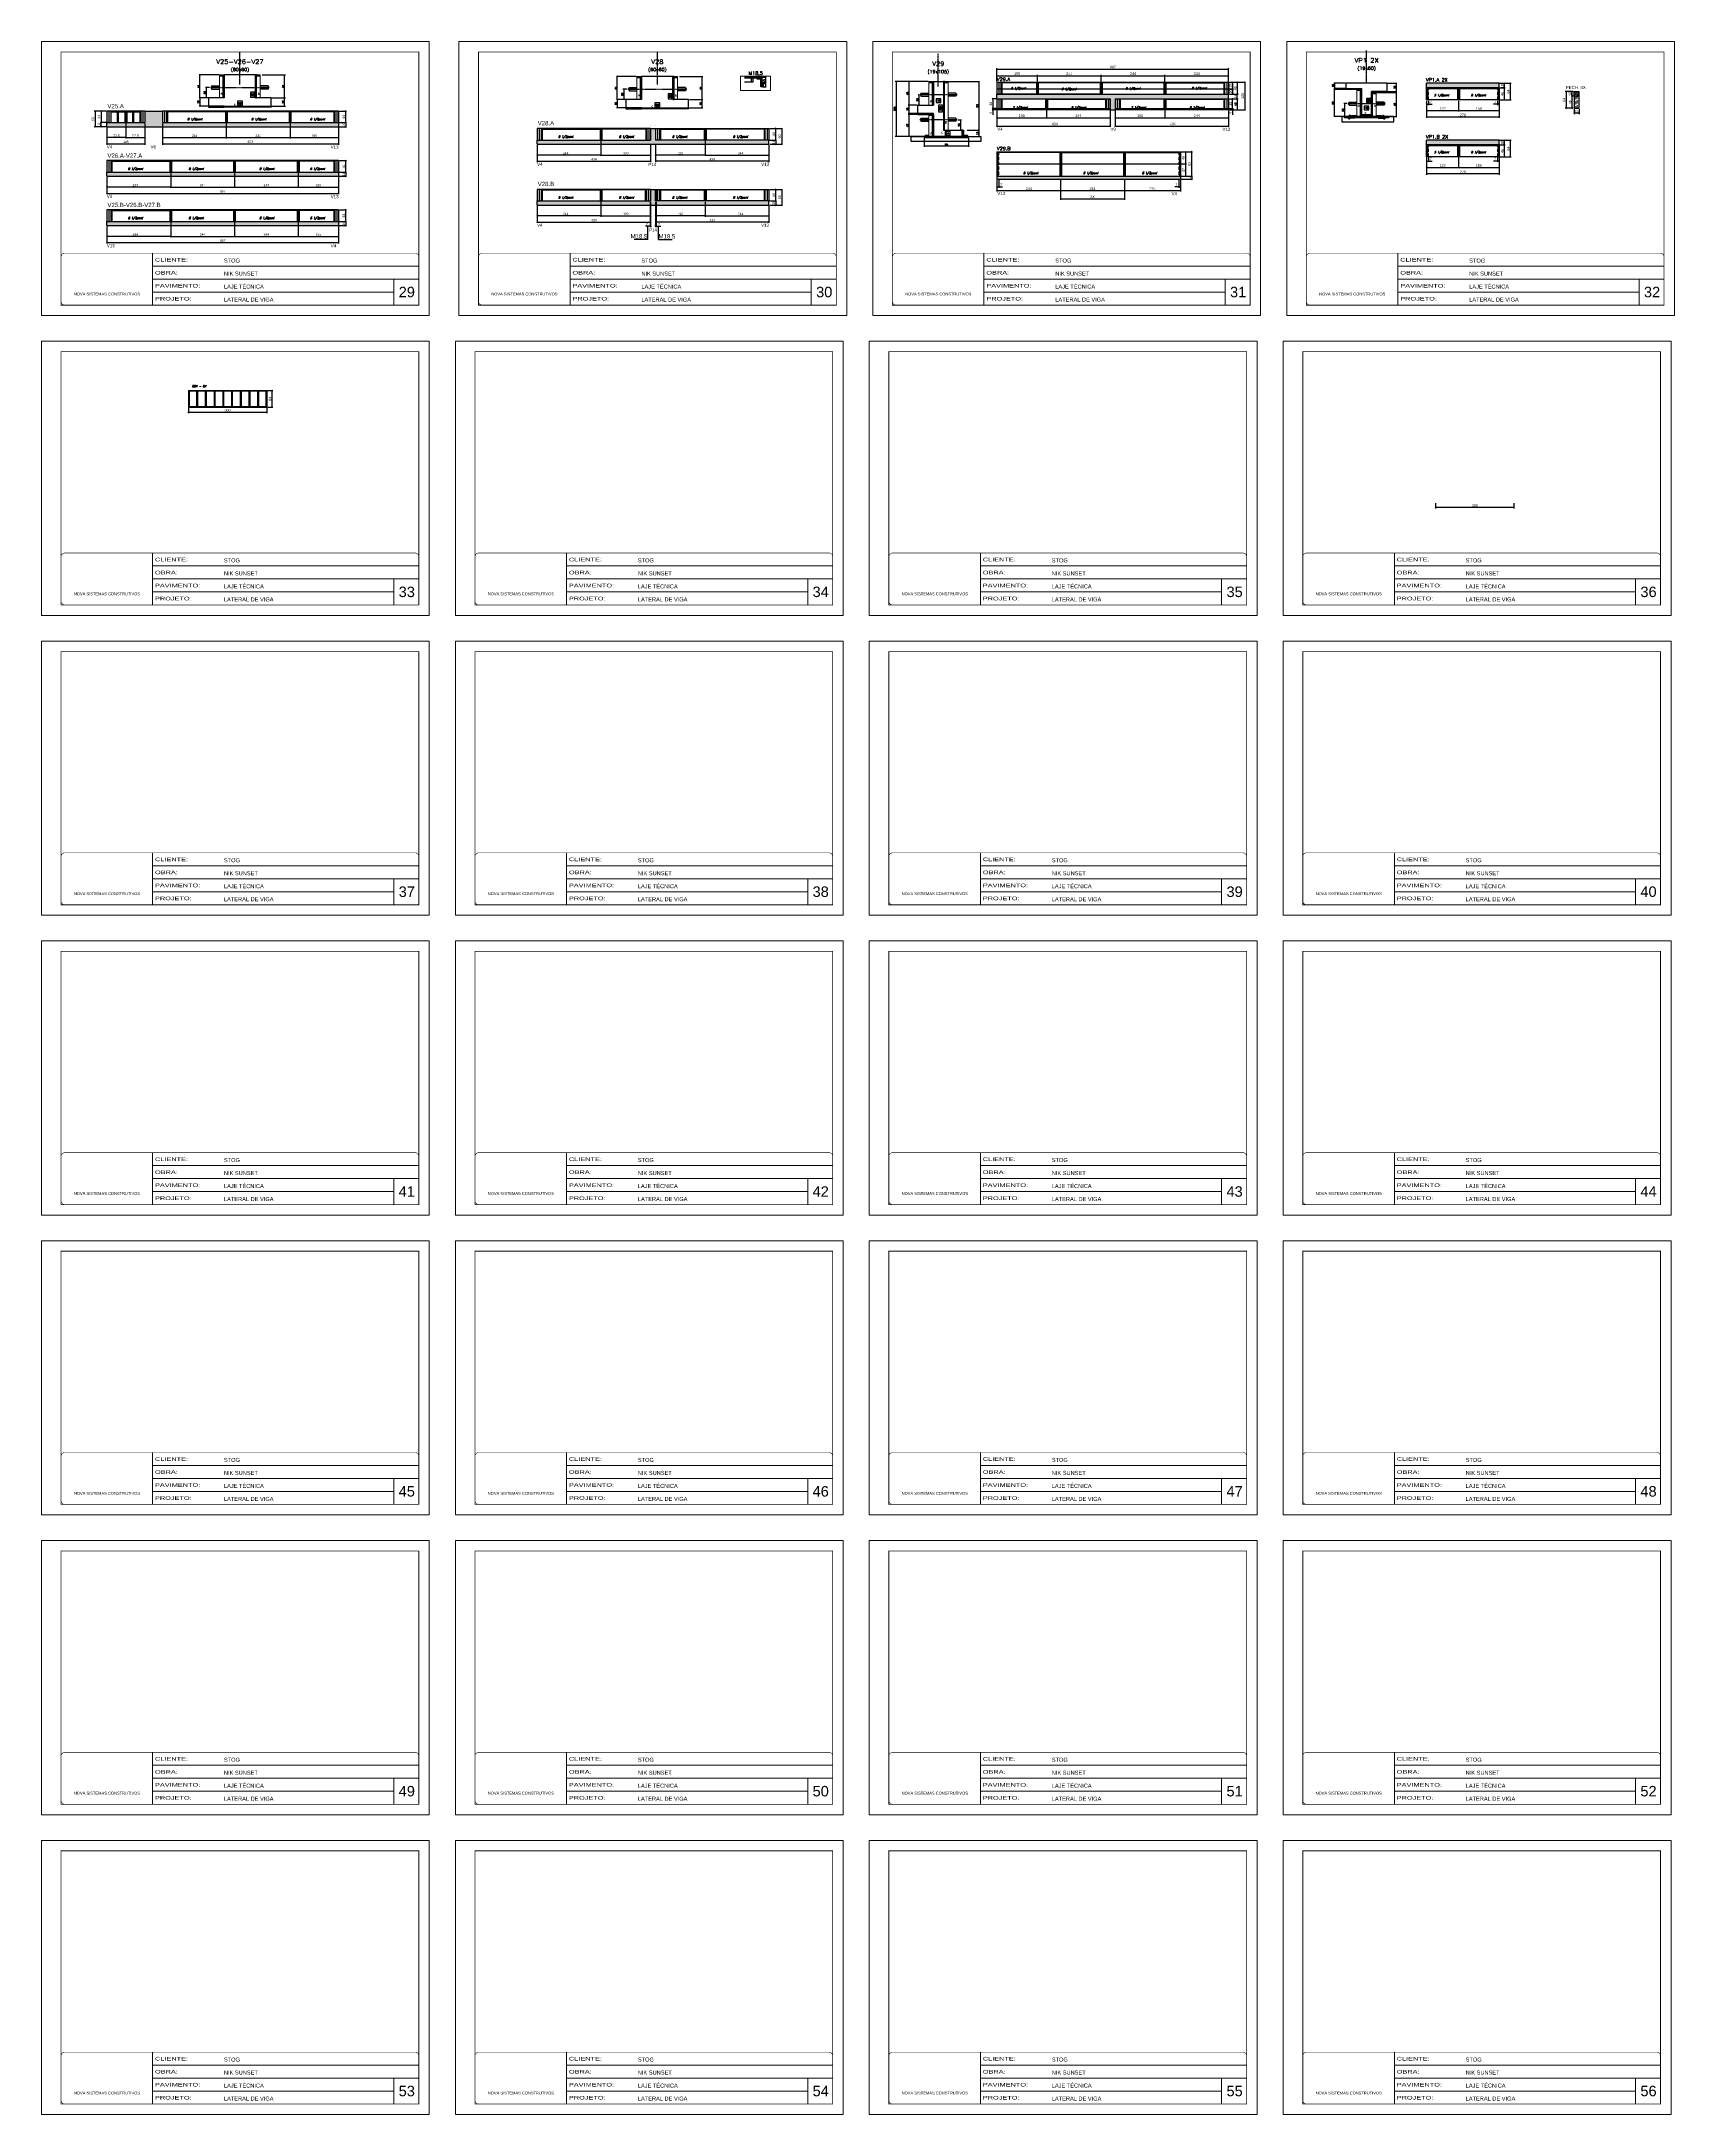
# Model space of a CAD drawing. Extents: x -10448 to -1189, y -11772 to 17235.
# Drawn here: x -10448 to -4195, y 863 to 8804 of the extents above; entities that cross this region are included whole.
import ezdxf
from ezdxf.enums import TextEntityAlignment as Align

# ---------------------------------------------------------------- set-up
doc = ezdxf.new("R2010")
doc.units = 0
for name, pattern in [('CONTINUO', [0]), ('DASHED', [0.75, 0.5, -0.25]), ('HIDDEN', [0.375, 0.25, -0.125])]:
    doc.linetypes.add(name, pattern=pattern)
for name, color, linetype in [('5', 5, 'Continuous'), ('barrote', 251, 'Continuous'), ('COTA', 241, 'Continuous'), ('Cota Seção (2x)', 4, 'Continuous'), ('detalhes', 4, 'Continuous'), ('NOMENCLATURA', 7, 'Continuous'), ('Painéis', 200, 'Continuous'), ('presilha', 1, 'Continuous'), ('SARR_2.2x7', 40, 'Continuous'), ('SARR_3.5x7', 81, 'Continuous'), ('TENSOR', 3, 'Continuous'), ('texto', 7, 'Continuous'), ('Texto de Titulo', 7, 'Continuous'), ('Texto Qtd Sarr', 242, 'Continuous')]:
    doc.layers.add(name, color=color, linetype=linetype)
for name, color, linetype, lineweight in [('CARIMBO', 255, 'Continuous', 9), ('CONCRETO', 251, 'Continuous', 25), ('Folhas', 255, 'Continuous', 9), ('Hachura', 251, 'Continuous', 9), ('Madeira', 126, 'Continuous', 18), ('Sarr 2.2x7', 40, 'Continuous', 9), ('SARRAFO DE PRESSAO', 251, 'DASHED', 9), ('SCO-___-LAJ', 2, 'Continuous', 0), ('Texto Seção', 7, 'Continuous', 15)]:
    doc.layers.add(name, color=color, linetype=linetype, lineweight=lineweight)
doc.styles.add('ARIAL', font='arial.ttf')
doc.styles.add('COTA TECNICA', font='techl___.ttf', dxfattribs={"height": 10})
doc.styles.add('COTA TECNICA-50', font='techl___.ttf', dxfattribs={"height": 9})
doc.styles.add('REGUA-120', font='ROMANS.shx', dxfattribs={"height": 15})
doc.styles.add('Romans', font='romans.shx')
doc.styles.get("Standard").update_dxf_attribs({"font": 'arial.ttf'})
doc.styles.add('TECNICA', font='techb___.ttf', dxfattribs={"height": 10})
doc.styles.add('Tecnologia', font='')
doc.styles.get('Tecnologia').set_extended_font_data('Forgotten Futurist')
doc.dimstyles.new('COTA PAINEL-50', dxfattribs={"dimtxt": 9, "dimasz": 3, "dimexe": 3, "dimexo": 3, "dimgap": 3, "dimtad": 1, "dimdec": 1, "dimzin": 12, "dimdsep": 46, "dimtxsty": 'COTA TECNICA-50', "dimblk1": 'OBLIQUE', "dimblk2": 'OBLIQUE', "dimsah": 1, "dimcen": 0.9, "dimclrd": 4, "dimclre": 4, "dimclrt": 240, "dimadec": 1, "dimazin": 3, "dimtfac": 1, "dimtdec": 1, "dimtmove": 0, "dimatfit": 3, "dimfxl": 1, "dimtolj": 1, "dimtzin": 12, "dimarcsym": 0})
doc.dimstyles.new('Cota Paínel', dxfattribs={"dimtxt": 7, "dimasz": 5, "dimexe": 3, "dimexo": 3, "dimgap": 3, "dimtad": 1, "dimdec": 1, "dimzin": 12, "dimdsep": 46, "dimtxsty": 'Romans', "dimblk": 'ARCHTICK', "dimcen": 0, "dimclrd": 4, "dimclre": 4, "dimclrt": 1, "dimadec": 1, "dimazin": 3, "dimtfac": 1, "dimtdec": 1, "dimtmove": 0, "dimatfit": 3, "dimldrblk": 'OBLIQUE', "dimfxl": 1, "dimtolj": 1, "dimtzin": 12, "dimarcsym": 0})
doc.dimstyles.new('Cota Seção (2x)', dxfattribs={"dimtxt": 7, "dimasz": 5, "dimexe": 3, "dimexo": 3, "dimgap": 2, "dimtad": 3, "dimdec": 1, "dimlfac": 0.5, "dimzin": 12, "dimdsep": 46, "dimtxsty": 'Romans', "dimblk": 'ARCHTICK', "dimcen": 0, "dimclrd": 4, "dimclre": 4, "dimclrt": 1, "dimadec": 1, "dimazin": 3, "dimtfac": 1, "dimtdec": 1, "dimtmove": 0, "dimatfit": 3, "dimldrblk": 'OBLIQUE', "dimfxl": 1, "dimtolj": 1, "dimtzin": 12, "dimarcsym": 0})
doc.dimstyles.new('Cota Seção interna', dxfattribs={"dimtxt": 7, "dimasz": 6, "dimexe": 0.18, "dimexo": 2, "dimgap": -4, "dimtad": 3, "dimdec": 1, "dimlfac": 0.5, "dimzin": 12, "dimdsep": 46, "dimtxsty": 'Romans', "dimblk": 'ARCHTICK', "dimcen": 0.09, "dimse1": 1, "dimse2": 1, "dimsd1": 1, "dimsd2": 1, "dimclrd": 180, "dimclre": 5, "dimclrt": 1, "dimadec": 0, "dimazin": 3, "dimtfac": 1, "dimtdec": 1, "dimtofl": 0, "dimtmove": 0, "dimatfit": 3, "dimldrblk": 'ARCHTICK', "dimfxl": 1, "dimtolj": 1, "dimtzin": 0, "dimarcsym": 0})
doc.dimstyles.new('PAINEL', dxfattribs={"dimtxt": 10, "dimasz": 3, "dimexe": 3, "dimexo": 3, "dimgap": 3, "dimtad": 1, "dimdec": 1, "dimzin": 12, "dimdsep": 46, "dimtxsty": 'COTA TECNICA', "dimblk1": 'OBLIQUE', "dimblk2": 'OBLIQUE', "dimsah": 1, "dimcen": 0.9, "dimclrd": 4, "dimclre": 4, "dimclrt": 240, "dimadec": 1, "dimazin": 3, "dimtfac": 1, "dimtdec": 1, "dimtmove": 0, "dimatfit": 3, "dimfxl": 1, "dimtolj": 1, "dimtzin": 12, "dimarcsym": 0})

# ---------------------------------------------------------------- blocks, each defined once
blk = doc.blocks.new('9999999999')
at = {"color": 30, "linetype": 'CONTINUO'}
for p, q in [((98564.6, 34230.2), (98564.6, 34429.4)), ((98564.6, 34379.6), (99584, 34379.6)), ((98564.6, 34329.8), (99488, 34329.8)), ((99584, 34329.8), (99488, 34329.8)), ((99488, 34329.8), (99488, 34230.2)), ((98564.6, 34280), (99488, 34280))]:
    blk.add_line(p, q, dxfattribs=at)
at = {"color": 30, "linetype": 'CONTINUO', "const_width": 2}
blk.add_lwpolyline([(99584, 34230.2), (99584, 34414.4, 0.414214), (99569, 34429.4), (98229, 34429.4, 0.414214), (98214, 34414.4), (98214, 34245.2, 0.414214), (98229, 34230.2), (99584, 34230.2)], format="xyb", dxfattribs=at)
at = {"layer": 'Folhas'}
blk.add_lwpolyline([(98139, 34190.2), (99624, 34190.2), (99624, 35240.2), (98139, 35240.2)], close=True, dxfattribs=at)
at = {"layer": 'Folhas', "color": 30, "const_width": 3}
blk.add_lwpolyline([(98214, 34230.2), (99584, 34230.2), (99584, 35200.2), (98214, 35200.2)], close=True, dxfattribs=at)
at = {"color": 7, "linetype": 'Continuous', "ltscale": 5, "style": 'ARIAL'}
for s, height, p in [('STOG', 15.48, (98837.7, 34393.1)), ('NIK SUNSET', 15.48, (98837.7, 34343.3)), ('LAJE TÉCNICA', 15.483, (98837.7, 34293.5)), ('NOVA SISTEMAS CONSTRUTIVOS', 11.059, (98263.2, 34267.2)), ('LATERAL DE VIGA', 15.483, (98837.7, 34243.7))]:
    blk.add_text(s, height=height, dxfattribs=at).set_placement(p)
at = {"layer": 'Folhas', "color": 7, "style": 'Tecnologia', "width": 1.5}
for s, p in [('CLIENTE:', (98573.7, 34397.2)), ('OBRA:', (98573.7, 34347.3)), ('PAVIMENTO:', (98573.7, 34297.5)), ('PROJETO:', (98573.7, 34247.7))]:
    blk.add_text(s, height=14, dxfattribs=at).set_placement(p)
blk = doc.blocks.new('_ArchTick')
at = {"color": 0, "linetype": 'ByBlock', "const_width": 0.15}
blk.add_lwpolyline([(-0.5, -0.5), (0.5, 0.5)], dxfattribs=at)
blk = doc.blocks.new('*D923')
at = {"layer": 'COTA', "color": 4, "lineweight": -2, "transparency": 16777216}
for p, q in [((-9769.6, 8676), (-9844.8, 8676)), ((-9841.8, 8588), (-9841.8, 8676)), ((-9769.6, 8588), (-9844.8, 8588))]:
    blk.add_line(p, q, dxfattribs=at)
at = {"layer": 'Defpoints', "color": 0, "transparency": 16777216}
for p in [(-9841.8, 8676), (-9766.6, 8676), (-9766.6, 8588)]:
    blk.add_point(p, dxfattribs=at)
at = {"layer": 'COTA', "color": 4, "lineweight": -2, "transparency": 16777216, "xscale": 5, "yscale": 5, "zscale": 5}
for p, rotation in [((-9841.8, 8676), 90), ((-9841.8, 8588), 270)]:
    blk.add_blockref('_ArchTick', p, dxfattribs=dict(at, rotation=rotation))
at = {"layer": 'COTA', "color": 1, "transparency": 16777216, "insert": (-9847.3, 8632), "char_height": 7, "attachment_point": 5, "rotation": 90, "style": 'Romans'}
blk.add_mtext('\\A1;44', dxfattribs=at)
blk = doc.blocks.new('_Oblique')
at = {"color": 0, "linetype": 'ByBlock', "lineweight": -2}
blk.add_line((-0.5, -0.5), (0.5, 0.5), dxfattribs=at)
blk = doc.blocks.new('*D924')
at = {"layer": 'COTA', "color": 4, "lineweight": -2, "transparency": 16777216}
for p, q in [((-9603.2, 8676), (-9514.3, 8676)), ((-9517.3, 8588), (-9517.3, 8676)), ((-9565.6, 8588), (-9514.3, 8588))]:
    blk.add_line(p, q, dxfattribs=at)
at = {"layer": 'Defpoints', "color": 0, "transparency": 16777216}
for p in [(-9606.2, 8676), (-9517.3, 8676), (-9568.6, 8588)]:
    blk.add_point(p, dxfattribs=at)
at = {"layer": 'COTA', "color": 4, "lineweight": -2, "transparency": 16777216, "xscale": 5, "yscale": 5, "zscale": 5}
for p, rotation in [((-9517.3, 8676), 90), ((-9517.3, 8588), 270)]:
    blk.add_blockref('_ArchTick', p, dxfattribs=dict(at, rotation=rotation))
at = {"layer": 'COTA', "color": 1, "transparency": 16777216, "insert": (-9522.8, 8632), "char_height": 7, "attachment_point": 5, "rotation": 90, "style": 'Romans'}
blk.add_mtext('\\A1;44', dxfattribs=at)
blk = doc.blocks.new('*D925')
at = {"layer": 'Cota Seção (2x)', "color": 180, "lineweight": -2, "transparency": 16777216}
for p, q in [((-9632.6, 8610), (-9647.6, 8610)), ((-9647.6, 8610), (-9647.6, 8591)), ((-9647.6, 8591), (-9632.6, 8591)), ((-9632.6, 8591), (-9632.6, 8610))]:
    blk.add_line(p, q, dxfattribs=at)
at = {"layer": 'Defpoints', "color": 0, "transparency": 16777216}
for p in [(-9628.6, 8676), (-9628.6, 8676), (-9628.6, 8556)]:
    blk.add_point(p, dxfattribs=at)
at = {"layer": 'Cota Seção (2x)', "color": 1, "transparency": 16777216, "insert": (-9640.1, 8600.5), "char_height": 7, "attachment_point": 5, "rotation": 90, "style": 'Romans'}
blk.add_mtext('\\A1;60', dxfattribs=at)
blk = doc.blocks.new('titulo1')
at = {"layer": 'Defpoints', "color": 252, "linetype": 'HIDDEN', "ltscale": 2}
blk.add_line((0, 0), (0, 125), dxfattribs=at)
at = {"layer": 'Defpoints', "style": 'Romans', "oblique": 15}
blk.add_attdef('FOLHA', text='', height=10, dxfattribs=at).set_placement((0, 15.6), align=Align.MIDDLE_CENTER)
at = {"layer": 'Texto Qtd Sarr', "color": 3, "style": 'Romans', "oblique": 15}
for tag, height, p in [('TITULO', 17, (0, 71.4)), ('SEÇÃO', 12, (0, 41.5))]:
    blk.add_attdef(tag, text='', height=height, dxfattribs=at).set_placement(p, align=Align.MIDDLE_CENTER)
blk = doc.blocks.new('*D926')
at = {"layer": 'Cota Seção (2x)', "color": 180, "lineweight": -2, "transparency": 16777216}
for p, q in [((-9679.1, 8575), (-9698.1, 8575)), ((-9698.1, 8575), (-9698.1, 8560)), ((-9698.1, 8560), (-9679.1, 8560)), ((-9679.1, 8560), (-9679.1, 8575))]:
    blk.add_line(p, q, dxfattribs=at)
at = {"layer": 'Defpoints', "color": 0, "transparency": 16777216}
for p in [(-9748.6, 8591.6), (-9628.6, 8591.6), (-9628.6, 8556)]:
    blk.add_point(p, dxfattribs=at)
at = {"layer": 'Cota Seção (2x)', "color": 1, "transparency": 16777216, "insert": (-9688.6, 8567.5), "char_height": 7, "attachment_point": 5, "style": 'Romans'}
blk.add_mtext('\\A1;60', dxfattribs=at)
blk = doc.blocks.new('*D930')
at = {"layer": 'COTA', "color": 4, "lineweight": -2, "transparency": 16777216}
for p, q in [((-9804.6, 8627.9), (-9820.2, 8627.9)), ((-9769.6, 8588), (-9820.2, 8588)), ((-9817.2, 8627.9), (-9817.2, 8588))]:
    blk.add_line(p, q, dxfattribs=at)
at = {"layer": 'Defpoints', "color": 0, "transparency": 16777216}
for p in [(-9817.2, 8588), (-9801.6, 8627.9), (-9766.6, 8588)]:
    blk.add_point(p, dxfattribs=at)
at = {"layer": 'COTA', "color": 4, "lineweight": -2, "transparency": 16777216, "xscale": 5, "yscale": 5, "zscale": 5}
for p, rotation in [((-9817.2, 8627.9), 90), ((-9817.2, 8588), 270)]:
    blk.add_blockref('_ArchTick', p, dxfattribs=dict(at, rotation=rotation))
at = {"layer": 'COTA', "color": 1, "transparency": 16777216, "insert": (-9822.7, 8607.9), "char_height": 7, "attachment_point": 5, "rotation": 90, "style": 'Romans'}
blk.add_mtext('\\A1;20', dxfattribs=at)
blk = doc.blocks.new('*D929')
at = {"layer": 'COTA', "color": 4, "lineweight": -2, "transparency": 16777216}
for p, q in [((-9565.6, 8588), (-9514.3, 8588)), ((-9517.3, 8556), (-9517.3, 8588)), ((-9565.6, 8556), (-9514.3, 8556))]:
    blk.add_line(p, q, dxfattribs=at)
at = {"layer": 'Defpoints', "color": 0, "transparency": 16777216}
for p in [(-9568.6, 8588), (-9517.3, 8588), (-9568.6, 8556)]:
    blk.add_point(p, dxfattribs=at)
at = {"layer": 'COTA', "color": 4, "lineweight": -2, "transparency": 16777216, "xscale": 5, "yscale": 5, "zscale": 5}
for p, rotation in [((-9517.3, 8588), 90), ((-9517.3, 8556), 270)]:
    blk.add_blockref('_ArchTick', p, dxfattribs=dict(at, rotation=rotation))
at = {"layer": 'COTA', "color": 1, "transparency": 16777216, "insert": (-9522.8, 8572), "char_height": 7, "attachment_point": 5, "rotation": 90, "style": 'Romans'}
blk.add_mtext('\\A1;16', dxfattribs=at)
blk = doc.blocks.new('*D931')
at = {"layer": 'COTA', "color": 4, "lineweight": -2, "transparency": 16777216}
for p, q in [((-9811.6, 8588), (-9844.8, 8588)), ((-9841.8, 8588), (-9841.8, 8556)), ((-9811.6, 8556), (-9844.8, 8556))]:
    blk.add_line(p, q, dxfattribs=at)
at = {"layer": 'Defpoints', "color": 0, "transparency": 16777216}
for p in [(-9808.6, 8588), (-9841.8, 8556), (-9808.6, 8556)]:
    blk.add_point(p, dxfattribs=at)
at = {"layer": 'COTA', "color": 4, "lineweight": -2, "transparency": 16777216, "xscale": 5, "yscale": 5, "zscale": 5}
for p, rotation in [((-9841.8, 8588), 90), ((-9841.8, 8556), 270)]:
    blk.add_blockref('_ArchTick', p, dxfattribs=dict(at, rotation=rotation))
at = {"layer": 'COTA', "color": 1, "transparency": 16777216, "insert": (-9847.3, 8572), "char_height": 7, "attachment_point": 5, "rotation": 90, "style": 'Romans'}
blk.add_mtext('\\A1;16', dxfattribs=at)
blk = doc.blocks.new('*D920')
at = {"layer": 'COTA', "color": 4, "linetype": 'ByBlock', "lineweight": -2, "transparency": 16777216}
for p, q in [((-9953.5, 8300.7), (-9953.5, 8243.2)), ((-9709.5, 8300.7), (-9709.5, 8243.2)), ((-9953.5, 8246.2), (-9709.5, 8246.2))]:
    blk.add_line(p, q, dxfattribs=at)
at = {"layer": 'Defpoints', "color": 0, "linetype": 'ByBlock', "transparency": 16777216}
for p in [(-9953.5, 8303.7), (-9709.5, 8303.7), (-9709.5, 8246.2)]:
    blk.add_point(p, dxfattribs=at)
at = {"layer": 'COTA', "color": 4, "linetype": 'ByBlock', "lineweight": -2, "transparency": 16777216, "xscale": 3, "yscale": 3, "zscale": 3, "rotation": 180}
blk.add_blockref('_Oblique', (-9953.5, 8246.2), dxfattribs=at)
at = {"layer": 'COTA', "color": 4, "linetype": 'ByBlock', "lineweight": -2, "transparency": 16777216, "xscale": 3, "yscale": 3, "zscale": 3}
blk.add_blockref('_Oblique', (-9709.5, 8246.2), dxfattribs=at)
at = {"layer": 'COTA', "color": 240, "linetype": 'ByBlock', "transparency": 16777216, "insert": (-9831.5, 8253.8), "char_height": 9, "attachment_point": 5, "style": 'COTA TECNICA-50'}
blk.add_mtext('\\A1;244', dxfattribs=at)
blk = doc.blocks.new('*D921')
at = {"layer": 'COTA', "color": 4, "linetype": 'ByBlock', "lineweight": -2, "transparency": 16777216}
for p, q in [((-10197.5, 8284.7), (-10197.5, 8243.2)), ((-9953.5, 8300.7), (-9953.5, 8243.2)), ((-9953.5, 8246.2), (-10197.5, 8246.2))]:
    blk.add_line(p, q, dxfattribs=at)
at = {"layer": 'Defpoints', "color": 0, "linetype": 'ByBlock', "transparency": 16777216}
for p in [(-10197.5, 8287.7), (-9953.5, 8303.7), (-10197.5, 8246.2)]:
    blk.add_point(p, dxfattribs=at)
at = {"layer": 'COTA', "color": 4, "linetype": 'ByBlock', "lineweight": -2, "transparency": 16777216, "xscale": 3, "yscale": 3, "zscale": 3, "rotation": 180}
blk.add_blockref('_Oblique', (-10197.5, 8246.2), dxfattribs=at)
at = {"layer": 'COTA', "color": 4, "linetype": 'ByBlock', "lineweight": -2, "transparency": 16777216, "xscale": 3, "yscale": 3, "zscale": 3}
blk.add_blockref('_Oblique', (-9953.5, 8246.2), dxfattribs=at)
at = {"layer": 'COTA', "color": 240, "linetype": 'ByBlock', "transparency": 16777216, "insert": (-10089.1, 8253.8), "char_height": 9, "attachment_point": 5, "style": 'COTA TECNICA-50'}
blk.add_mtext('\\A1;244', dxfattribs=at)
blk = doc.blocks.new('*D922')
at = {"layer": 'COTA', "color": 4, "linetype": 'ByBlock', "lineweight": -2, "transparency": 16777216}
for p, q in [((-10197.5, 8284.7), (-10197.5, 8219.3)), ((-9310.5, 8284.7), (-9310.5, 8219.3)), ((-10197.5, 8222.3), (-9310.5, 8222.3))]:
    blk.add_line(p, q, dxfattribs=at)
at = {"layer": 'Defpoints', "color": 0, "linetype": 'ByBlock', "transparency": 16777216}
for p in [(-10197.5, 8287.7), (-9310.5, 8287.7), (-9310.5, 8222.3)]:
    blk.add_point(p, dxfattribs=at)
at = {"layer": 'COTA', "color": 4, "linetype": 'ByBlock', "lineweight": -2, "transparency": 16777216, "xscale": 3, "yscale": 3, "zscale": 3, "rotation": 180}
blk.add_blockref('_Oblique', (-10197.5, 8222.3), dxfattribs=at)
at = {"layer": 'COTA', "color": 4, "linetype": 'ByBlock', "lineweight": -2, "transparency": 16777216, "xscale": 3, "yscale": 3, "zscale": 3}
blk.add_blockref('_Oblique', (-9310.5, 8222.3), dxfattribs=at)
at = {"layer": 'COTA', "color": 240, "linetype": 'ByBlock', "transparency": 16777216, "insert": (-9754, 8229.9), "char_height": 9, "attachment_point": 5, "style": 'COTA TECNICA-50'}
blk.add_mtext('\\A1;887', dxfattribs=at)
blk = doc.blocks.new('*D927')
at = {"layer": 'COTA', "color": 4, "lineweight": -2, "transparency": 16777216}
for p, q in [((-9307.5, 8347.7), (-9280.3, 8347.7)), ((-9283.3, 8303.7), (-9283.3, 8347.7)), ((-9307.5, 8303.7), (-9280.3, 8303.7))]:
    blk.add_line(p, q, dxfattribs=at)
at = {"layer": 'Defpoints', "color": 0, "transparency": 16777216}
for p in [(-9310.5, 8347.7), (-9283.3, 8347.7), (-9310.5, 8303.7)]:
    blk.add_point(p, dxfattribs=at)
at = {"layer": 'COTA', "color": 4, "lineweight": -2, "transparency": 16777216, "xscale": 3, "yscale": 3, "zscale": 3}
for p, rotation in [((-9283.3, 8347.7), 90), ((-9283.3, 8303.7), 270)]:
    blk.add_blockref('_Oblique', p, dxfattribs=dict(at, rotation=rotation))
at = {"layer": 'COTA', "color": 240, "transparency": 16777216, "insert": (-9291.3, 8325.7), "char_height": 10, "attachment_point": 5, "rotation": 90, "style": 'COTA TECNICA'}
blk.add_mtext('\\A1;44', dxfattribs=at)
blk = doc.blocks.new('*D928')
at = {"layer": 'COTA', "color": 4, "lineweight": -2, "transparency": 16777216}
for p, q in [((-9307.5, 8303.7), (-9280.3, 8303.7)), ((-9307.5, 8287.7), (-9280.3, 8287.7)), ((-9283.3, 8303.7), (-9283.3, 8287.7))]:
    blk.add_line(p, q, dxfattribs=at)
at = {"layer": 'Defpoints', "color": 0, "transparency": 16777216}
for p in [(-9310.5, 8303.7), (-9310.5, 8287.7), (-9283.3, 8287.7)]:
    blk.add_point(p, dxfattribs=at)
at = {"layer": 'COTA', "color": 4, "lineweight": -2, "transparency": 16777216, "xscale": 3, "yscale": 3, "zscale": 3}
for p, rotation in [((-9283.3, 8303.7), 90), ((-9283.3, 8287.7), 270)]:
    blk.add_blockref('_Oblique', p, dxfattribs=dict(at, rotation=rotation))
at = {"layer": 'COTA', "color": 240, "transparency": 16777216, "insert": (-9291.4, 8295.7), "char_height": 10, "attachment_point": 5, "rotation": 90, "style": 'COTA TECNICA'}
blk.add_mtext('\\A1;16', dxfattribs=at)
blk = doc.blocks.new('*D932')
at = {"layer": 'COTA', "color": 4, "lineweight": -2, "transparency": 16777216}
for p, q in [((-9709.5, 8300.7), (-9709.5, 8243.2)), ((-9465.5, 8300.7), (-9465.5, 8243.2)), ((-9709.5, 8246.2), (-9465.5, 8246.2))]:
    blk.add_line(p, q, dxfattribs=at)
at = {"layer": 'Defpoints', "color": 0, "transparency": 16777216}
for p in [(-9709.5, 8303.7), (-9465.5, 8303.7), (-9465.5, 8246.2)]:
    blk.add_point(p, dxfattribs=at)
at = {"layer": 'COTA', "color": 4, "lineweight": -2, "transparency": 16777216, "xscale": 3, "yscale": 3, "zscale": 3, "rotation": 180}
blk.add_blockref('_Oblique', (-9709.5, 8246.2), dxfattribs=at)
at = {"layer": 'COTA', "color": 4, "lineweight": -2, "transparency": 16777216, "xscale": 3, "yscale": 3, "zscale": 3}
blk.add_blockref('_Oblique', (-9465.5, 8246.2), dxfattribs=at)
at = {"layer": 'COTA', "color": 240, "transparency": 16777216, "insert": (-9587.5, 8253.8), "char_height": 9, "attachment_point": 5, "style": 'COTA TECNICA-50'}
blk.add_mtext('\\A1;244', dxfattribs=at)
blk = doc.blocks.new('*D933')
at = {"layer": 'COTA', "color": 4, "lineweight": -2, "transparency": 16777216}
for p, q in [((-9465.5, 8300.7), (-9465.5, 8243.2)), ((-9310.5, 8300.7), (-9310.5, 8243.2)), ((-9465.5, 8246.2), (-9310.5, 8246.2))]:
    blk.add_line(p, q, dxfattribs=at)
at = {"layer": 'Defpoints', "color": 0, "transparency": 16777216}
for p in [(-9465.5, 8303.7), (-9310.5, 8303.7), (-9310.5, 8246.2)]:
    blk.add_point(p, dxfattribs=at)
at = {"layer": 'COTA', "color": 4, "lineweight": -2, "transparency": 16777216, "xscale": 3, "yscale": 3, "zscale": 3, "rotation": 180}
blk.add_blockref('_Oblique', (-9465.5, 8246.2), dxfattribs=at)
at = {"layer": 'COTA', "color": 4, "lineweight": -2, "transparency": 16777216, "xscale": 3, "yscale": 3, "zscale": 3}
blk.add_blockref('_Oblique', (-9310.5, 8246.2), dxfattribs=at)
at = {"layer": 'COTA', "color": 240, "transparency": 16777216, "insert": (-9388, 8253.8), "char_height": 9, "attachment_point": 5, "style": 'COTA TECNICA-50'}
blk.add_mtext('\\A1;155', dxfattribs=at)
blk = doc.blocks.new('*D934')
at = {"layer": 'COTA', "color": 4, "linetype": 'ByBlock', "lineweight": -2, "transparency": 16777216}
for p, q in [((-9953.5, 8112), (-9953.5, 8054.4)), ((-9709.5, 8112), (-9709.5, 8054.4)), ((-9953.5, 8057.4), (-9709.5, 8057.4))]:
    blk.add_line(p, q, dxfattribs=at)
at = {"layer": 'Defpoints', "color": 0, "linetype": 'ByBlock', "transparency": 16777216}
for p in [(-9953.5, 8115), (-9709.5, 8115), (-9709.5, 8057.4)]:
    blk.add_point(p, dxfattribs=at)
at = {"layer": 'COTA', "color": 4, "linetype": 'ByBlock', "lineweight": -2, "transparency": 16777216, "xscale": 3, "yscale": 3, "zscale": 3, "rotation": 180}
blk.add_blockref('_Oblique', (-9953.5, 8057.4), dxfattribs=at)
at = {"layer": 'COTA', "color": 4, "linetype": 'ByBlock', "lineweight": -2, "transparency": 16777216, "xscale": 3, "yscale": 3, "zscale": 3}
blk.add_blockref('_Oblique', (-9709.5, 8057.4), dxfattribs=at)
at = {"layer": 'COTA', "color": 240, "linetype": 'ByBlock', "transparency": 16777216, "insert": (-9831.5, 8065), "char_height": 9, "attachment_point": 5, "style": 'COTA TECNICA-50'}
blk.add_mtext('\\A1;244', dxfattribs=at)
blk = doc.blocks.new('*D935')
at = {"layer": 'COTA', "color": 4, "linetype": 'ByBlock', "lineweight": -2, "transparency": 16777216}
for p, q in [((-9953.5, 8112), (-9953.5, 8054.4)), ((-10197.5, 8096), (-10197.5, 8054.4)), ((-9953.5, 8057.4), (-10197.5, 8057.4))]:
    blk.add_line(p, q, dxfattribs=at)
at = {"layer": 'Defpoints', "color": 0, "linetype": 'ByBlock', "transparency": 16777216}
for p in [(-9953.5, 8115), (-10197.5, 8099), (-10197.5, 8057.4)]:
    blk.add_point(p, dxfattribs=at)
at = {"layer": 'COTA', "color": 4, "linetype": 'ByBlock', "lineweight": -2, "transparency": 16777216, "xscale": 3, "yscale": 3, "zscale": 3, "rotation": 180}
blk.add_blockref('_Oblique', (-10197.5, 8057.4), dxfattribs=at)
at = {"layer": 'COTA', "color": 4, "linetype": 'ByBlock', "lineweight": -2, "transparency": 16777216, "xscale": 3, "yscale": 3, "zscale": 3}
blk.add_blockref('_Oblique', (-9953.5, 8057.4), dxfattribs=at)
at = {"layer": 'COTA', "color": 240, "linetype": 'ByBlock', "transparency": 16777216, "insert": (-10089.1, 8065), "char_height": 9, "attachment_point": 5, "style": 'COTA TECNICA-50'}
blk.add_mtext('\\A1;244', dxfattribs=at)
blk = doc.blocks.new('*D936')
at = {"layer": 'COTA', "color": 4, "linetype": 'ByBlock', "lineweight": -2, "transparency": 16777216}
for p, q in [((-10197.5, 8096), (-10197.5, 8030.5)), ((-10197.5, 8033.5), (-9310.5, 8033.5)), ((-9310.5, 8096), (-9310.5, 8030.5))]:
    blk.add_line(p, q, dxfattribs=at)
at = {"layer": 'Defpoints', "color": 0, "linetype": 'ByBlock', "transparency": 16777216}
for p in [(-10197.5, 8099), (-9310.5, 8099), (-9310.5, 8033.5)]:
    blk.add_point(p, dxfattribs=at)
at = {"layer": 'COTA', "color": 4, "linetype": 'ByBlock', "lineweight": -2, "transparency": 16777216, "xscale": 3, "yscale": 3, "zscale": 3, "rotation": 180}
blk.add_blockref('_Oblique', (-10197.5, 8033.5), dxfattribs=at)
at = {"layer": 'COTA', "color": 4, "linetype": 'ByBlock', "lineweight": -2, "transparency": 16777216, "xscale": 3, "yscale": 3, "zscale": 3}
blk.add_blockref('_Oblique', (-9310.5, 8033.5), dxfattribs=at)
at = {"layer": 'COTA', "color": 240, "linetype": 'ByBlock', "transparency": 16777216, "insert": (-9754, 8041.1), "char_height": 9, "attachment_point": 5, "style": 'COTA TECNICA-50'}
blk.add_mtext('\\A1;887', dxfattribs=at)
blk = doc.blocks.new('*D937')
at = {"layer": 'COTA', "color": 4, "lineweight": -2, "transparency": 16777216}
for p, q in [((-9307.5, 8159), (-9280.3, 8159)), ((-9307.5, 8115), (-9280.3, 8115)), ((-9283.3, 8115), (-9283.3, 8159))]:
    blk.add_line(p, q, dxfattribs=at)
at = {"layer": 'Defpoints', "color": 0, "transparency": 16777216}
for p in [(-9310.5, 8159), (-9310.5, 8115), (-9283.3, 8159)]:
    blk.add_point(p, dxfattribs=at)
at = {"layer": 'COTA', "color": 4, "lineweight": -2, "transparency": 16777216, "xscale": 3, "yscale": 3, "zscale": 3}
for p, rotation in [((-9283.3, 8159), 90), ((-9283.3, 8115), 270)]:
    blk.add_blockref('_Oblique', p, dxfattribs=dict(at, rotation=rotation))
at = {"layer": 'COTA', "color": 240, "transparency": 16777216, "insert": (-9291.3, 8137), "char_height": 10, "attachment_point": 5, "rotation": 90, "style": 'COTA TECNICA'}
blk.add_mtext('\\A1;44', dxfattribs=at)
blk = doc.blocks.new('*D938')
at = {"layer": 'COTA', "color": 4, "lineweight": -2, "transparency": 16777216}
for p, q in [((-9307.5, 8115), (-9280.3, 8115)), ((-9283.3, 8115), (-9283.3, 8099)), ((-9307.5, 8099), (-9280.3, 8099))]:
    blk.add_line(p, q, dxfattribs=at)
at = {"layer": 'Defpoints', "color": 0, "transparency": 16777216}
for p in [(-9310.5, 8115), (-9310.5, 8099), (-9283.3, 8099)]:
    blk.add_point(p, dxfattribs=at)
at = {"layer": 'COTA', "color": 4, "lineweight": -2, "transparency": 16777216, "xscale": 3, "yscale": 3, "zscale": 3}
for p, rotation in [((-9283.3, 8115), 90), ((-9283.3, 8099), 270)]:
    blk.add_blockref('_Oblique', p, dxfattribs=dict(at, rotation=rotation))
at = {"layer": 'COTA', "color": 240, "transparency": 16777216, "insert": (-9291.4, 8107), "char_height": 10, "attachment_point": 5, "rotation": 90, "style": 'COTA TECNICA'}
blk.add_mtext('\\A1;16', dxfattribs=at)
blk = doc.blocks.new('*D940')
at = {"layer": 'COTA', "color": 4, "lineweight": -2, "transparency": 16777216}
for p, q in [((-9709.5, 8112), (-9709.5, 8054.4)), ((-9465.5, 8112), (-9465.5, 8054.4)), ((-9709.5, 8057.4), (-9465.5, 8057.4))]:
    blk.add_line(p, q, dxfattribs=at)
at = {"layer": 'Defpoints', "color": 0, "transparency": 16777216}
for p in [(-9709.5, 8115), (-9465.5, 8115), (-9465.5, 8057.4)]:
    blk.add_point(p, dxfattribs=at)
at = {"layer": 'COTA', "color": 4, "lineweight": -2, "transparency": 16777216, "xscale": 3, "yscale": 3, "zscale": 3, "rotation": 180}
blk.add_blockref('_Oblique', (-9709.5, 8057.4), dxfattribs=at)
at = {"layer": 'COTA', "color": 4, "lineweight": -2, "transparency": 16777216, "xscale": 3, "yscale": 3, "zscale": 3}
blk.add_blockref('_Oblique', (-9465.5, 8057.4), dxfattribs=at)
at = {"layer": 'COTA', "color": 240, "transparency": 16777216, "insert": (-9587.5, 8065), "char_height": 9, "attachment_point": 5, "style": 'COTA TECNICA-50'}
blk.add_mtext('\\A1;244', dxfattribs=at)
blk = doc.blocks.new('*D939')
at = {"layer": 'COTA', "color": 4, "lineweight": -2, "transparency": 16777216}
for p, q in [((-9465.5, 8112), (-9465.5, 8054.4)), ((-9310.5, 8112), (-9310.5, 8054.4)), ((-9465.5, 8057.4), (-9310.5, 8057.4))]:
    blk.add_line(p, q, dxfattribs=at)
at = {"layer": 'Defpoints', "color": 0, "transparency": 16777216}
for p in [(-9465.5, 8115), (-9310.5, 8115), (-9310.5, 8057.4)]:
    blk.add_point(p, dxfattribs=at)
at = {"layer": 'COTA', "color": 4, "lineweight": -2, "transparency": 16777216, "xscale": 3, "yscale": 3, "zscale": 3, "rotation": 180}
blk.add_blockref('_Oblique', (-9465.5, 8057.4), dxfattribs=at)
at = {"layer": 'COTA', "color": 4, "lineweight": -2, "transparency": 16777216, "xscale": 3, "yscale": 3, "zscale": 3}
blk.add_blockref('_Oblique', (-9310.5, 8057.4), dxfattribs=at)
at = {"layer": 'COTA', "color": 240, "transparency": 16777216, "insert": (-9388, 8065), "char_height": 9, "attachment_point": 5, "style": 'COTA TECNICA-50'}
blk.add_mtext('\\A1;155', dxfattribs=at)
blk = doc.blocks.new('*D941')
at = {"layer": 'COTA', "color": 4, "lineweight": -2, "transparency": 16777216}
for p, q in [((-8171.1, 8669.6), (-8246.3, 8669.6)), ((-8243.3, 8581.6), (-8243.3, 8669.6)), ((-8171.1, 8581.6), (-8246.3, 8581.6))]:
    blk.add_line(p, q, dxfattribs=at)
at = {"layer": 'Defpoints', "color": 0, "transparency": 16777216}
for p in [(-8243.3, 8669.6), (-8168.1, 8669.6), (-8168.1, 8581.6)]:
    blk.add_point(p, dxfattribs=at)
at = {"layer": 'COTA', "color": 4, "lineweight": -2, "transparency": 16777216, "xscale": 5, "yscale": 5, "zscale": 5}
for p, rotation in [((-8243.3, 8669.6), 90), ((-8243.3, 8581.6), 270)]:
    blk.add_blockref('_ArchTick', p, dxfattribs=dict(at, rotation=rotation))
at = {"layer": 'COTA', "color": 1, "transparency": 16777216, "insert": (-8248.8, 8625.6), "char_height": 7, "attachment_point": 5, "rotation": 90, "style": 'Romans'}
blk.add_mtext('\\A1;44', dxfattribs=at)
blk = doc.blocks.new('*D942')
at = {"layer": 'COTA', "color": 4, "lineweight": -2, "transparency": 16777216}
for p, q in [((-8004.7, 8669.6), (-7915.8, 8669.6)), ((-7918.8, 8581.6), (-7918.8, 8669.6)), ((-7967.1, 8581.6), (-7915.8, 8581.6))]:
    blk.add_line(p, q, dxfattribs=at)
at = {"layer": 'Defpoints', "color": 0, "transparency": 16777216}
for p in [(-8007.7, 8669.6), (-7918.8, 8669.6), (-7970.1, 8581.6)]:
    blk.add_point(p, dxfattribs=at)
at = {"layer": 'COTA', "color": 4, "lineweight": -2, "transparency": 16777216, "xscale": 5, "yscale": 5, "zscale": 5}
for p, rotation in [((-7918.8, 8669.6), 90), ((-7918.8, 8581.6), 270)]:
    blk.add_blockref('_ArchTick', p, dxfattribs=dict(at, rotation=rotation))
at = {"layer": 'COTA', "color": 1, "transparency": 16777216, "insert": (-7924.3, 8625.6), "char_height": 7, "attachment_point": 5, "rotation": 90, "style": 'Romans'}
blk.add_mtext('\\A1;44', dxfattribs=at)
blk = doc.blocks.new('*D943')
at = {"layer": 'Cota Seção (2x)', "color": 180, "lineweight": -2, "transparency": 16777216}
for p, q in [((-8034.1, 8603.6), (-8049.1, 8603.6)), ((-8049.1, 8603.6), (-8049.1, 8584.6)), ((-8049.1, 8584.6), (-8034.1, 8584.6)), ((-8034.1, 8584.6), (-8034.1, 8603.6))]:
    blk.add_line(p, q, dxfattribs=at)
at = {"layer": 'Defpoints', "color": 0, "transparency": 16777216}
for p in [(-8030.1, 8669.6), (-8030.1, 8669.6), (-8030.1, 8549.6)]:
    blk.add_point(p, dxfattribs=at)
at = {"layer": 'Cota Seção (2x)', "color": 1, "transparency": 16777216, "insert": (-8041.6, 8594.1), "char_height": 7, "attachment_point": 5, "rotation": 90, "style": 'Romans'}
blk.add_mtext('\\A1;60', dxfattribs=at)
blk = doc.blocks.new('*D944')
at = {"layer": 'Cota Seção (2x)', "color": 180, "lineweight": -2, "transparency": 16777216}
for p, q in [((-8080.6, 8568.6), (-8099.6, 8568.6)), ((-8099.6, 8568.6), (-8099.6, 8553.6)), ((-8099.6, 8553.6), (-8080.6, 8553.6)), ((-8080.6, 8553.6), (-8080.6, 8568.6))]:
    blk.add_line(p, q, dxfattribs=at)
at = {"layer": 'Defpoints', "color": 0, "transparency": 16777216}
for p in [(-8150.1, 8585.2), (-8030.1, 8585.2), (-8030.1, 8549.6)]:
    blk.add_point(p, dxfattribs=at)
at = {"layer": 'Cota Seção (2x)', "color": 1, "transparency": 16777216, "insert": (-8090.1, 8561.1), "char_height": 7, "attachment_point": 5, "style": 'Romans'}
blk.add_mtext('\\A1;60', dxfattribs=at)
blk = doc.blocks.new('*D945')
at = {"layer": 'COTA', "color": 4, "lineweight": -2, "transparency": 16777216}
for p, q in [((-8206.1, 8621.5), (-8221.7, 8621.5)), ((-8171.1, 8581.6), (-8221.7, 8581.6)), ((-8218.7, 8621.5), (-8218.7, 8581.6))]:
    blk.add_line(p, q, dxfattribs=at)
at = {"layer": 'Defpoints', "color": 0, "transparency": 16777216}
for p in [(-8218.7, 8581.6), (-8203.1, 8621.5), (-8168.1, 8581.6)]:
    blk.add_point(p, dxfattribs=at)
at = {"layer": 'COTA', "color": 4, "lineweight": -2, "transparency": 16777216, "xscale": 5, "yscale": 5, "zscale": 5}
for p, rotation in [((-8218.7, 8621.5), 90), ((-8218.7, 8581.6), 270)]:
    blk.add_blockref('_ArchTick', p, dxfattribs=dict(at, rotation=rotation))
at = {"layer": 'COTA', "color": 1, "transparency": 16777216, "insert": (-8224.2, 8601.5), "char_height": 7, "attachment_point": 5, "rotation": 90, "style": 'Romans'}
blk.add_mtext('\\A1;20', dxfattribs=at)
blk = doc.blocks.new('*D946')
at = {"layer": 'COTA', "color": 4, "lineweight": -2, "transparency": 16777216}
for p, q in [((-7967.1, 8581.6), (-7915.8, 8581.6)), ((-7918.8, 8549.6), (-7918.8, 8581.6)), ((-7967.1, 8549.6), (-7915.8, 8549.6))]:
    blk.add_line(p, q, dxfattribs=at)
at = {"layer": 'Defpoints', "color": 0, "transparency": 16777216}
for p in [(-7970.1, 8581.6), (-7918.8, 8581.6), (-7970.1, 8549.6)]:
    blk.add_point(p, dxfattribs=at)
at = {"layer": 'COTA', "color": 4, "lineweight": -2, "transparency": 16777216, "xscale": 5, "yscale": 5, "zscale": 5}
for p, rotation in [((-7918.8, 8581.6), 90), ((-7918.8, 8549.6), 270)]:
    blk.add_blockref('_ArchTick', p, dxfattribs=dict(at, rotation=rotation))
at = {"layer": 'COTA', "color": 1, "transparency": 16777216, "insert": (-7924.3, 8565.6), "char_height": 7, "attachment_point": 5, "rotation": 90, "style": 'Romans'}
blk.add_mtext('\\A1;16', dxfattribs=at)
blk = doc.blocks.new('*D947')
at = {"layer": 'COTA', "color": 4, "lineweight": -2, "transparency": 16777216}
for p, q in [((-8213.1, 8581.6), (-8246.3, 8581.6)), ((-8243.3, 8581.6), (-8243.3, 8549.6)), ((-8213.1, 8549.6), (-8246.3, 8549.6))]:
    blk.add_line(p, q, dxfattribs=at)
at = {"layer": 'Defpoints', "color": 0, "transparency": 16777216}
for p in [(-8210.1, 8581.6), (-8243.3, 8549.6), (-8210.1, 8549.6)]:
    blk.add_point(p, dxfattribs=at)
at = {"layer": 'COTA', "color": 4, "lineweight": -2, "transparency": 16777216, "xscale": 5, "yscale": 5, "zscale": 5}
for p, rotation in [((-8243.3, 8581.6), 90), ((-8243.3, 8549.6), 270)]:
    blk.add_blockref('_ArchTick', p, dxfattribs=dict(at, rotation=rotation))
at = {"layer": 'COTA', "color": 1, "transparency": 16777216, "insert": (-8248.8, 8565.6), "char_height": 7, "attachment_point": 5, "rotation": 90, "style": 'Romans'}
blk.add_mtext('\\A1;16', dxfattribs=at)
blk = doc.blocks.new('*D948')
at = {"layer": 'COTA', "color": 4, "linetype": 'ByBlock', "lineweight": -2, "transparency": 16777216}
for p, q in [((-8305.7, 8423.5), (-8305.7, 8366)), ((-8305.7, 8369), (-8115.7, 8369)), ((-8115.7, 8407.5), (-8115.7, 8366))]:
    blk.add_line(p, q, dxfattribs=at)
at = {"layer": 'Defpoints', "color": 0, "linetype": 'ByBlock', "transparency": 16777216}
for p in [(-8305.7, 8426.5), (-8115.7, 8410.5), (-8115.7, 8369)]:
    blk.add_point(p, dxfattribs=at)
at = {"layer": 'COTA', "color": 4, "linetype": 'ByBlock', "lineweight": -2, "transparency": 16777216, "xscale": 3, "yscale": 3, "zscale": 3, "rotation": 180}
blk.add_blockref('_Oblique', (-8305.7, 8369), dxfattribs=at)
at = {"layer": 'COTA', "color": 4, "linetype": 'ByBlock', "lineweight": -2, "transparency": 16777216, "xscale": 3, "yscale": 3, "zscale": 3}
blk.add_blockref('_Oblique', (-8115.7, 8369), dxfattribs=at)
at = {"layer": 'COTA', "color": 240, "linetype": 'ByBlock', "transparency": 16777216, "insert": (-8210.7, 8376.6), "char_height": 9, "attachment_point": 5, "style": 'COTA TECNICA-50'}
blk.add_mtext('\\A1;190', dxfattribs=at)
blk = doc.blocks.new('*D949')
at = {"layer": 'COTA', "color": 4, "linetype": 'ByBlock', "lineweight": -2, "transparency": 16777216}
for p, q in [((-8305.7, 8423.5), (-8305.7, 8366)), ((-8549.7, 8407.5), (-8549.7, 8366)), ((-8305.7, 8369), (-8549.7, 8369))]:
    blk.add_line(p, q, dxfattribs=at)
at = {"layer": 'Defpoints', "color": 0, "linetype": 'ByBlock', "transparency": 16777216}
for p in [(-8305.7, 8426.5), (-8549.7, 8410.5), (-8549.7, 8369)]:
    blk.add_point(p, dxfattribs=at)
at = {"layer": 'COTA', "color": 4, "linetype": 'ByBlock', "lineweight": -2, "transparency": 16777216, "xscale": 3, "yscale": 3, "zscale": 3, "rotation": 180}
blk.add_blockref('_Oblique', (-8549.7, 8369), dxfattribs=at)
at = {"layer": 'COTA', "color": 4, "linetype": 'ByBlock', "lineweight": -2, "transparency": 16777216, "xscale": 3, "yscale": 3, "zscale": 3}
blk.add_blockref('_Oblique', (-8305.7, 8369), dxfattribs=at)
at = {"layer": 'COTA', "color": 240, "linetype": 'ByBlock', "transparency": 16777216, "insert": (-8441.3, 8376.6), "char_height": 9, "attachment_point": 5, "style": 'COTA TECNICA-50'}
blk.add_mtext('\\A1;244', dxfattribs=at)
blk = doc.blocks.new('*D950')
at = {"layer": 'COTA', "color": 4, "linetype": 'ByBlock', "lineweight": -2, "transparency": 16777216}
for p, q in [((-8549.7, 8407.5), (-8549.7, 8342.1)), ((-8549.7, 8345.1), (-8115.7, 8345.1)), ((-8115.7, 8407.5), (-8115.7, 8342.1))]:
    blk.add_line(p, q, dxfattribs=at)
at = {"layer": 'Defpoints', "color": 0, "linetype": 'ByBlock', "transparency": 16777216}
for p in [(-8549.7, 8410.5), (-8115.7, 8410.5), (-8115.7, 8345.1)]:
    blk.add_point(p, dxfattribs=at)
at = {"layer": 'COTA', "color": 4, "linetype": 'ByBlock', "lineweight": -2, "transparency": 16777216, "xscale": 3, "yscale": 3, "zscale": 3, "rotation": 180}
blk.add_blockref('_Oblique', (-8549.7, 8345.1), dxfattribs=at)
at = {"layer": 'COTA', "color": 4, "linetype": 'ByBlock', "lineweight": -2, "transparency": 16777216, "xscale": 3, "yscale": 3, "zscale": 3}
blk.add_blockref('_Oblique', (-8115.7, 8345.1), dxfattribs=at)
at = {"layer": 'COTA', "color": 240, "linetype": 'ByBlock', "transparency": 16777216, "insert": (-8332.7, 8352.8), "char_height": 9, "attachment_point": 5, "style": 'COTA TECNICA-50'}
blk.add_mtext('\\A1;434', dxfattribs=at)
blk = doc.blocks.new('*D951')
at = {"layer": 'COTA', "color": 4, "linetype": 'ByBlock', "lineweight": -2, "transparency": 16777216}
for p, q in [((-7906.7, 8423.5), (-7906.7, 8366)), ((-8096.7, 8407.5), (-8096.7, 8366)), ((-7906.7, 8369), (-8096.7, 8369))]:
    blk.add_line(p, q, dxfattribs=at)
at = {"layer": 'Defpoints', "color": 0, "linetype": 'ByBlock', "transparency": 16777216}
for p in [(-7906.7, 8426.5), (-8096.7, 8410.5), (-8096.7, 8369)]:
    blk.add_point(p, dxfattribs=at)
at = {"layer": 'COTA', "color": 4, "linetype": 'ByBlock', "lineweight": -2, "transparency": 16777216, "xscale": 3, "yscale": 3, "zscale": 3, "rotation": 180}
blk.add_blockref('_Oblique', (-8096.7, 8369), dxfattribs=at)
at = {"layer": 'COTA', "color": 4, "linetype": 'ByBlock', "lineweight": -2, "transparency": 16777216, "xscale": 3, "yscale": 3, "zscale": 3}
blk.add_blockref('_Oblique', (-7906.7, 8369), dxfattribs=at)
at = {"layer": 'COTA', "color": 240, "linetype": 'ByBlock', "transparency": 16777216, "insert": (-8001.7, 8376.6), "char_height": 9, "attachment_point": 5, "style": 'COTA TECNICA-50'}
blk.add_mtext('\\A1;190', dxfattribs=at)
blk = doc.blocks.new('*D952')
at = {"layer": 'COTA', "color": 4, "linetype": 'ByBlock', "lineweight": -2, "transparency": 16777216}
for p, q in [((-7906.7, 8423.5), (-7906.7, 8366)), ((-7906.7, 8369), (-7662.7, 8369)), ((-7662.7, 8407.5), (-7662.7, 8366))]:
    blk.add_line(p, q, dxfattribs=at)
at = {"layer": 'Defpoints', "color": 0, "linetype": 'ByBlock', "transparency": 16777216}
for p in [(-7906.7, 8426.5), (-7662.7, 8410.5), (-7662.7, 8369)]:
    blk.add_point(p, dxfattribs=at)
at = {"layer": 'COTA', "color": 4, "linetype": 'ByBlock', "lineweight": -2, "transparency": 16777216, "xscale": 3, "yscale": 3, "zscale": 3, "rotation": 180}
blk.add_blockref('_Oblique', (-7906.7, 8369), dxfattribs=at)
at = {"layer": 'COTA', "color": 4, "linetype": 'ByBlock', "lineweight": -2, "transparency": 16777216, "xscale": 3, "yscale": 3, "zscale": 3}
blk.add_blockref('_Oblique', (-7662.7, 8369), dxfattribs=at)
at = {"layer": 'COTA', "color": 240, "linetype": 'ByBlock', "transparency": 16777216, "insert": (-7771.1, 8376.6), "char_height": 9, "attachment_point": 5, "style": 'COTA TECNICA-50'}
blk.add_mtext('\\A1;244', dxfattribs=at)
blk = doc.blocks.new('*D953')
at = {"layer": 'COTA', "color": 4, "linetype": 'ByBlock', "lineweight": -2, "transparency": 16777216}
for p, q in [((-8096.7, 8407.5), (-8096.7, 8342.1)), ((-7662.7, 8345.1), (-8096.7, 8345.1)), ((-7662.7, 8407.5), (-7662.7, 8342.1))]:
    blk.add_line(p, q, dxfattribs=at)
at = {"layer": 'Defpoints', "color": 0, "linetype": 'ByBlock', "transparency": 16777216}
for p in [(-8096.7, 8410.5), (-8096.7, 8345.1), (-7662.7, 8410.5)]:
    blk.add_point(p, dxfattribs=at)
at = {"layer": 'COTA', "color": 4, "linetype": 'ByBlock', "lineweight": -2, "transparency": 16777216, "xscale": 3, "yscale": 3, "zscale": 3, "rotation": 180}
blk.add_blockref('_Oblique', (-8096.7, 8345.1), dxfattribs=at)
at = {"layer": 'COTA', "color": 4, "linetype": 'ByBlock', "lineweight": -2, "transparency": 16777216, "xscale": 3, "yscale": 3, "zscale": 3}
blk.add_blockref('_Oblique', (-7662.7, 8345.1), dxfattribs=at)
at = {"layer": 'COTA', "color": 240, "linetype": 'ByBlock', "transparency": 16777216, "insert": (-7879.7, 8352.8), "char_height": 9, "attachment_point": 5, "style": 'COTA TECNICA-50'}
blk.add_mtext('\\A1;434', dxfattribs=at)
blk = doc.blocks.new('*D954')
at = {"layer": 'COTA', "color": 4, "lineweight": -2, "transparency": 16777216}
for p, q in [((-7659.7, 8426.5), (-7633.8, 8426.5)), ((-7636.8, 8426.5), (-7636.8, 8410.5)), ((-7659.7, 8410.5), (-7633.8, 8410.5))]:
    blk.add_line(p, q, dxfattribs=at)
at = {"layer": 'Defpoints', "color": 0, "transparency": 16777216}
for p in [(-7662.7, 8426.5), (-7662.7, 8410.5), (-7636.8, 8410.5)]:
    blk.add_point(p, dxfattribs=at)
at = {"layer": 'COTA', "color": 4, "lineweight": -2, "transparency": 16777216, "xscale": 3, "yscale": 3, "zscale": 3}
for p, rotation in [((-7636.8, 8426.5), 90), ((-7636.8, 8410.5), 270)]:
    blk.add_blockref('_Oblique', p, dxfattribs=dict(at, rotation=rotation))
at = {"layer": 'COTA', "color": 240, "transparency": 16777216, "insert": (-7644.9, 8418.5), "char_height": 10, "attachment_point": 5, "rotation": 90, "style": 'COTA TECNICA'}
blk.add_mtext('\\A1;16', dxfattribs=at)
blk = doc.blocks.new('*D955')
at = {"layer": 'COTA', "color": 4, "lineweight": -2, "transparency": 16777216}
for p, q in [((-7659.7, 8470.5), (-7633.8, 8470.5)), ((-7659.7, 8426.5), (-7633.8, 8426.5)), ((-7636.8, 8426.5), (-7636.8, 8470.5))]:
    blk.add_line(p, q, dxfattribs=at)
at = {"layer": 'Defpoints', "color": 0, "transparency": 16777216}
for p in [(-7662.7, 8470.5), (-7662.7, 8426.5), (-7636.8, 8470.5)]:
    blk.add_point(p, dxfattribs=at)
at = {"layer": 'COTA', "color": 4, "lineweight": -2, "transparency": 16777216, "xscale": 3, "yscale": 3, "zscale": 3}
for p, rotation in [((-7636.8, 8470.5), 90), ((-7636.8, 8426.5), 270)]:
    blk.add_blockref('_Oblique', p, dxfattribs=dict(at, rotation=rotation))
at = {"layer": 'COTA', "color": 240, "transparency": 16777216, "insert": (-7644.9, 8448.5), "char_height": 10, "attachment_point": 5, "rotation": 90, "style": 'COTA TECNICA'}
blk.add_mtext('\\A1;44', dxfattribs=at)
blk = doc.blocks.new('*D956')
at = {"layer": 'COTA', "color": 4, "lineweight": -2, "transparency": 16777216}
for p, q in [((-7659.7, 8470.5), (-7610.6, 8470.5)), ((-7613.6, 8470.5), (-7613.6, 8410.5)), ((-7659.7, 8410.5), (-7610.6, 8410.5))]:
    blk.add_line(p, q, dxfattribs=at)
at = {"layer": 'Defpoints', "color": 0, "transparency": 16777216}
for p in [(-7662.7, 8470.5), (-7662.7, 8410.5), (-7613.6, 8410.5)]:
    blk.add_point(p, dxfattribs=at)
at = {"layer": 'COTA', "color": 4, "lineweight": -2, "transparency": 16777216, "xscale": 3, "yscale": 3, "zscale": 3}
for p, rotation in [((-7613.6, 8470.5), 90), ((-7613.6, 8410.5), 270)]:
    blk.add_blockref('_Oblique', p, dxfattribs=dict(at, rotation=rotation))
at = {"layer": 'COTA', "color": 240, "transparency": 16777216, "insert": (-7621.7, 8440.5), "char_height": 10, "attachment_point": 5, "rotation": 90, "style": 'COTA TECNICA'}
blk.add_mtext('\\A1;60', dxfattribs=at)
blk = doc.blocks.new('*D961')
at = {"layer": 'COTA', "color": 4, "linetype": 'ByBlock', "lineweight": -2, "transparency": 16777216}
for p, q in [((-8305.7, 8190.4), (-8305.7, 8132.9)), ((-8305.7, 8135.9), (-8115.7, 8135.9)), ((-8115.7, 8174.4), (-8115.7, 8132.9))]:
    blk.add_line(p, q, dxfattribs=at)
at = {"layer": 'Defpoints', "color": 0, "linetype": 'ByBlock', "transparency": 16777216}
for p in [(-8305.7, 8193.4), (-8115.7, 8177.4), (-8115.7, 8135.9)]:
    blk.add_point(p, dxfattribs=at)
at = {"layer": 'COTA', "color": 4, "linetype": 'ByBlock', "lineweight": -2, "transparency": 16777216, "xscale": 3, "yscale": 3, "zscale": 3, "rotation": 180}
blk.add_blockref('_Oblique', (-8305.7, 8135.9), dxfattribs=at)
at = {"layer": 'COTA', "color": 4, "linetype": 'ByBlock', "lineweight": -2, "transparency": 16777216, "xscale": 3, "yscale": 3, "zscale": 3}
blk.add_blockref('_Oblique', (-8115.7, 8135.9), dxfattribs=at)
at = {"layer": 'COTA', "color": 240, "linetype": 'ByBlock', "transparency": 16777216, "insert": (-8210.7, 8143.5), "char_height": 9, "attachment_point": 5, "style": 'COTA TECNICA-50'}
blk.add_mtext('\\A1;190', dxfattribs=at)
blk = doc.blocks.new('*D962')
at = {"layer": 'COTA', "color": 4, "linetype": 'ByBlock', "lineweight": -2, "transparency": 16777216}
for p, q in [((-8305.7, 8190.4), (-8305.7, 8132.9)), ((-8549.7, 8174.4), (-8549.7, 8132.9)), ((-8305.7, 8135.9), (-8549.7, 8135.9))]:
    blk.add_line(p, q, dxfattribs=at)
at = {"layer": 'Defpoints', "color": 0, "linetype": 'ByBlock', "transparency": 16777216}
for p in [(-8305.7, 8193.4), (-8549.7, 8177.4), (-8549.7, 8135.9)]:
    blk.add_point(p, dxfattribs=at)
at = {"layer": 'COTA', "color": 4, "linetype": 'ByBlock', "lineweight": -2, "transparency": 16777216, "xscale": 3, "yscale": 3, "zscale": 3, "rotation": 180}
blk.add_blockref('_Oblique', (-8549.7, 8135.9), dxfattribs=at)
at = {"layer": 'COTA', "color": 4, "linetype": 'ByBlock', "lineweight": -2, "transparency": 16777216, "xscale": 3, "yscale": 3, "zscale": 3}
blk.add_blockref('_Oblique', (-8305.7, 8135.9), dxfattribs=at)
at = {"layer": 'COTA', "color": 240, "linetype": 'ByBlock', "transparency": 16777216, "insert": (-8441.3, 8143.5), "char_height": 9, "attachment_point": 5, "style": 'COTA TECNICA-50'}
blk.add_mtext('\\A1;244', dxfattribs=at)
blk = doc.blocks.new('*D963')
at = {"layer": 'COTA', "color": 4, "linetype": 'ByBlock', "lineweight": -2, "transparency": 16777216}
for p, q in [((-8549.7, 8174.4), (-8549.7, 8109)), ((-8549.7, 8112), (-8115.7, 8112)), ((-8115.7, 8174.4), (-8115.7, 8109))]:
    blk.add_line(p, q, dxfattribs=at)
at = {"layer": 'Defpoints', "color": 0, "linetype": 'ByBlock', "transparency": 16777216}
for p in [(-8549.7, 8177.4), (-8115.7, 8177.4), (-8115.7, 8112)]:
    blk.add_point(p, dxfattribs=at)
at = {"layer": 'COTA', "color": 4, "linetype": 'ByBlock', "lineweight": -2, "transparency": 16777216, "xscale": 3, "yscale": 3, "zscale": 3, "rotation": 180}
blk.add_blockref('_Oblique', (-8549.7, 8112), dxfattribs=at)
at = {"layer": 'COTA', "color": 4, "linetype": 'ByBlock', "lineweight": -2, "transparency": 16777216, "xscale": 3, "yscale": 3, "zscale": 3}
blk.add_blockref('_Oblique', (-8115.7, 8112), dxfattribs=at)
at = {"layer": 'COTA', "color": 240, "linetype": 'ByBlock', "transparency": 16777216, "insert": (-8332.7, 8119.7), "char_height": 9, "attachment_point": 5, "style": 'COTA TECNICA-50'}
blk.add_mtext('\\A1;434', dxfattribs=at)
blk = doc.blocks.new('*D958')
at = {"layer": 'COTA', "color": 4, "linetype": 'ByBlock', "lineweight": -2, "transparency": 16777216}
for p, q in [((-7906.7, 8190.4), (-7906.7, 8132.9)), ((-8096.7, 8174.4), (-8096.7, 8132.9)), ((-7906.7, 8135.9), (-8096.7, 8135.9))]:
    blk.add_line(p, q, dxfattribs=at)
at = {"layer": 'Defpoints', "color": 0, "linetype": 'ByBlock', "transparency": 16777216}
for p in [(-7906.7, 8193.4), (-8096.7, 8177.4), (-8096.7, 8135.9)]:
    blk.add_point(p, dxfattribs=at)
at = {"layer": 'COTA', "color": 4, "linetype": 'ByBlock', "lineweight": -2, "transparency": 16777216, "xscale": 3, "yscale": 3, "zscale": 3, "rotation": 180}
blk.add_blockref('_Oblique', (-8096.7, 8135.9), dxfattribs=at)
at = {"layer": 'COTA', "color": 4, "linetype": 'ByBlock', "lineweight": -2, "transparency": 16777216, "xscale": 3, "yscale": 3, "zscale": 3}
blk.add_blockref('_Oblique', (-7906.7, 8135.9), dxfattribs=at)
at = {"layer": 'COTA', "color": 240, "linetype": 'ByBlock', "transparency": 16777216, "insert": (-8001.7, 8143.5), "char_height": 9, "attachment_point": 5, "style": 'COTA TECNICA-50'}
blk.add_mtext('\\A1;190', dxfattribs=at)
blk = doc.blocks.new('*D959')
at = {"layer": 'COTA', "color": 4, "linetype": 'ByBlock', "lineweight": -2, "transparency": 16777216}
for p, q in [((-7906.7, 8190.4), (-7906.7, 8132.9)), ((-7906.7, 8135.9), (-7662.7, 8135.9)), ((-7662.7, 8174.4), (-7662.7, 8132.9))]:
    blk.add_line(p, q, dxfattribs=at)
at = {"layer": 'Defpoints', "color": 0, "linetype": 'ByBlock', "transparency": 16777216}
for p in [(-7906.7, 8193.4), (-7662.7, 8177.4), (-7662.7, 8135.9)]:
    blk.add_point(p, dxfattribs=at)
at = {"layer": 'COTA', "color": 4, "linetype": 'ByBlock', "lineweight": -2, "transparency": 16777216, "xscale": 3, "yscale": 3, "zscale": 3, "rotation": 180}
blk.add_blockref('_Oblique', (-7906.7, 8135.9), dxfattribs=at)
at = {"layer": 'COTA', "color": 4, "linetype": 'ByBlock', "lineweight": -2, "transparency": 16777216, "xscale": 3, "yscale": 3, "zscale": 3}
blk.add_blockref('_Oblique', (-7662.7, 8135.9), dxfattribs=at)
at = {"layer": 'COTA', "color": 240, "linetype": 'ByBlock', "transparency": 16777216, "insert": (-7771.1, 8143.5), "char_height": 9, "attachment_point": 5, "style": 'COTA TECNICA-50'}
blk.add_mtext('\\A1;244', dxfattribs=at)
blk = doc.blocks.new('*D960')
at = {"layer": 'COTA', "color": 4, "linetype": 'ByBlock', "lineweight": -2, "transparency": 16777216}
for p, q in [((-8096.7, 8174.4), (-8096.7, 8109)), ((-7662.7, 8112), (-8096.7, 8112)), ((-7662.7, 8174.4), (-7662.7, 8109))]:
    blk.add_line(p, q, dxfattribs=at)
at = {"layer": 'Defpoints', "color": 0, "linetype": 'ByBlock', "transparency": 16777216}
for p in [(-8096.7, 8177.4), (-8096.7, 8112), (-7662.7, 8177.4)]:
    blk.add_point(p, dxfattribs=at)
at = {"layer": 'COTA', "color": 4, "linetype": 'ByBlock', "lineweight": -2, "transparency": 16777216, "xscale": 3, "yscale": 3, "zscale": 3, "rotation": 180}
blk.add_blockref('_Oblique', (-8096.7, 8112), dxfattribs=at)
at = {"layer": 'COTA', "color": 4, "linetype": 'ByBlock', "lineweight": -2, "transparency": 16777216, "xscale": 3, "yscale": 3, "zscale": 3}
blk.add_blockref('_Oblique', (-7662.7, 8112), dxfattribs=at)
at = {"layer": 'COTA', "color": 240, "linetype": 'ByBlock', "transparency": 16777216, "insert": (-7879.7, 8119.7), "char_height": 9, "attachment_point": 5, "style": 'COTA TECNICA-50'}
blk.add_mtext('\\A1;434', dxfattribs=at)
blk = doc.blocks.new('*D964')
at = {"layer": 'COTA', "color": 4, "lineweight": -2, "transparency": 16777216}
for p, q in [((-7659.7, 8193.4), (-7633.8, 8193.4)), ((-7636.8, 8193.4), (-7636.8, 8177.4)), ((-7659.7, 8177.4), (-7633.8, 8177.4))]:
    blk.add_line(p, q, dxfattribs=at)
at = {"layer": 'Defpoints', "color": 0, "transparency": 16777216}
for p in [(-7662.7, 8193.4), (-7662.7, 8177.4), (-7636.8, 8177.4)]:
    blk.add_point(p, dxfattribs=at)
at = {"layer": 'COTA', "color": 4, "lineweight": -2, "transparency": 16777216, "xscale": 3, "yscale": 3, "zscale": 3}
for p, rotation in [((-7636.8, 8193.4), 90), ((-7636.8, 8177.4), 270)]:
    blk.add_blockref('_Oblique', p, dxfattribs=dict(at, rotation=rotation))
at = {"layer": 'COTA', "color": 240, "transparency": 16777216, "insert": (-7644.9, 8185.4), "char_height": 10, "attachment_point": 5, "rotation": 90, "style": 'COTA TECNICA'}
blk.add_mtext('\\A1;16', dxfattribs=at)
blk = doc.blocks.new('*D965')
at = {"layer": 'COTA', "color": 4, "lineweight": -2, "transparency": 16777216}
for p, q in [((-7659.7, 8237.4), (-7633.8, 8237.4)), ((-7659.7, 8193.4), (-7633.8, 8193.4)), ((-7636.8, 8193.4), (-7636.8, 8237.4))]:
    blk.add_line(p, q, dxfattribs=at)
at = {"layer": 'Defpoints', "color": 0, "transparency": 16777216}
for p in [(-7662.7, 8237.4), (-7662.7, 8193.4), (-7636.8, 8237.4)]:
    blk.add_point(p, dxfattribs=at)
at = {"layer": 'COTA', "color": 4, "lineweight": -2, "transparency": 16777216, "xscale": 3, "yscale": 3, "zscale": 3}
for p, rotation in [((-7636.8, 8237.4), 90), ((-7636.8, 8193.4), 270)]:
    blk.add_blockref('_Oblique', p, dxfattribs=dict(at, rotation=rotation))
at = {"layer": 'COTA', "color": 240, "transparency": 16777216, "insert": (-7644.9, 8215.4), "char_height": 10, "attachment_point": 5, "rotation": 90, "style": 'COTA TECNICA'}
blk.add_mtext('\\A1;44', dxfattribs=at)
blk = doc.blocks.new('*D957')
at = {"layer": 'COTA', "color": 4, "lineweight": -2, "transparency": 16777216}
for p, q in [((-7659.7, 8237.4), (-7610.6, 8237.4)), ((-7613.6, 8237.4), (-7613.6, 8177.4)), ((-7659.7, 8177.4), (-7610.6, 8177.4))]:
    blk.add_line(p, q, dxfattribs=at)
at = {"layer": 'Defpoints', "color": 0, "transparency": 16777216}
for p in [(-7662.7, 8237.4), (-7662.7, 8177.4), (-7613.6, 8177.4)]:
    blk.add_point(p, dxfattribs=at)
at = {"layer": 'COTA', "color": 4, "lineweight": -2, "transparency": 16777216, "xscale": 3, "yscale": 3, "zscale": 3}
for p, rotation in [((-7613.6, 8237.4), 90), ((-7613.6, 8177.4), 270)]:
    blk.add_blockref('_Oblique', p, dxfattribs=dict(at, rotation=rotation))
at = {"layer": 'COTA', "color": 240, "transparency": 16777216, "insert": (-7621.7, 8207.4), "char_height": 10, "attachment_point": 5, "rotation": 90, "style": 'COTA TECNICA'}
blk.add_mtext('\\A1;60', dxfattribs=at)
blk = doc.blocks.new('*D966')
at = {"layer": 'COTA', "color": 4, "lineweight": -2, "transparency": 16777216}
for p, q in [((-8117.7, 8190.4), (-8117.7, 8093.2)), ((-8115.7, 8190.4), (-8115.7, 8093.2)), ((-8117.7, 8096.2), (-8135.8, 8096.2)), ((-8115.7, 8096.2), (-8117.7, 8096.2)), ((-8115.7, 8096.2), (-8112.7, 8096.2))]:
    blk.add_line(p, q, dxfattribs=at)
at = {"layer": 'Defpoints', "color": 0, "transparency": 16777216}
for p in [(-8117.7, 8193.4), (-8115.7, 8193.4), (-8117.7, 8096.2)]:
    blk.add_point(p, dxfattribs=at)
at = {"layer": 'COTA', "color": 4, "lineweight": -2, "transparency": 16777216, "xscale": 3, "yscale": 3, "zscale": 3}
blk.add_blockref('_Oblique', (-8117.7, 8096.2), dxfattribs=at)
at = {"layer": 'COTA', "color": 4, "lineweight": -2, "transparency": 16777216, "xscale": 3, "yscale": 3, "zscale": 3, "rotation": 180}
blk.add_blockref('_Oblique', (-8115.7, 8096.2), dxfattribs=at)
at = {"layer": 'COTA', "color": 240, "transparency": 16777216, "insert": (-8129.8, 8104.2), "char_height": 10, "attachment_point": 5, "style": 'COTA TECNICA'}
blk.add_mtext('\\A1;2', dxfattribs=at)
blk = doc.blocks.new('*D967')
at = {"layer": 'COTA', "color": 4, "lineweight": -2, "transparency": 16777216}
for p, q in [((-8096.7, 8190.4), (-8096.7, 8093.2)), ((-8094.7, 8190.4), (-8094.7, 8093.2)), ((-8096.7, 8096.2), (-8099.7, 8096.2)), ((-8096.7, 8096.2), (-8094.7, 8096.2)), ((-8094.7, 8096.2), (-8076.6, 8096.2))]:
    blk.add_line(p, q, dxfattribs=at)
at = {"layer": 'Defpoints', "color": 0, "transparency": 16777216}
for p in [(-8096.7, 8193.4), (-8094.7, 8193.4), (-8094.7, 8096.2)]:
    blk.add_point(p, dxfattribs=at)
at = {"layer": 'COTA', "color": 4, "lineweight": -2, "transparency": 16777216, "xscale": 3, "yscale": 3, "zscale": 3}
blk.add_blockref('_Oblique', (-8096.7, 8096.2), dxfattribs=at)
at = {"layer": 'COTA', "color": 4, "lineweight": -2, "transparency": 16777216, "xscale": 3, "yscale": 3, "zscale": 3, "rotation": 180}
blk.add_blockref('_Oblique', (-8094.7, 8096.2), dxfattribs=at)
at = {"layer": 'COTA', "color": 240, "transparency": 16777216, "insert": (-8082.7, 8104.2), "char_height": 10, "attachment_point": 5, "style": 'COTA TECNICA'}
blk.add_mtext('\\A1;2', dxfattribs=at)
blk = doc.blocks.new('*D968')
at = {"layer": 'COTA', "color": 4, "lineweight": -2, "transparency": 16777216}
for p, q in [((-7686.6, 8667.2), (-7672.6, 8667.2)), ((-7675.6, 8667.2), (-7675.6, 8630.2)), ((-7686.6, 8630.2), (-7672.6, 8630.2))]:
    blk.add_line(p, q, dxfattribs=at)
at = {"layer": 'Defpoints', "color": 0, "transparency": 16777216}
for p in [(-7689.6, 8667.2), (-7689.6, 8630.2), (-7675.6, 8630.2)]:
    blk.add_point(p, dxfattribs=at)
at = {"layer": 'COTA', "color": 4, "lineweight": -2, "transparency": 16777216, "xscale": 5, "yscale": 5, "zscale": 5}
for p, rotation in [((-7675.6, 8667.2), 90), ((-7675.6, 8630.2), 270)]:
    blk.add_blockref('_ArchTick', p, dxfattribs=dict(at, rotation=rotation))
at = {"layer": 'COTA', "color": 1, "transparency": 16777216, "insert": (-7681.1, 8648.7), "char_height": 7, "attachment_point": 5, "rotation": 90, "style": 'Romans'}
blk.add_mtext('\\A1;18.5', dxfattribs=at)
blk = doc.blocks.new('*D969')
at = {"layer": 'COTA', "color": 4, "lineweight": -2, "transparency": 16777216}
for p, q in [((-6973.4, 8650.4), (-6856.3, 8650.4)), ((-6859.3, 8650.4), (-6859.3, 8464.4)), ((-6903.4, 8464.4), (-6856.3, 8464.4))]:
    blk.add_line(p, q, dxfattribs=at)
at = {"layer": 'Defpoints', "color": 0, "transparency": 16777216}
for p in [(-6976.4, 8650.4), (-6906.4, 8464.4), (-6859.3, 8464.4)]:
    blk.add_point(p, dxfattribs=at)
at = {"layer": 'COTA', "color": 4, "lineweight": -2, "transparency": 16777216, "xscale": 5, "yscale": 5, "zscale": 5}
for p, rotation in [((-6859.3, 8650.4), 90), ((-6859.3, 8464.4), 270)]:
    blk.add_blockref('_ArchTick', p, dxfattribs=dict(at, rotation=rotation))
at = {"layer": 'COTA', "color": 1, "transparency": 16777216, "insert": (-6864.8, 8557.4), "char_height": 7, "attachment_point": 5, "rotation": 90, "style": 'Romans'}
blk.add_mtext('\\A1;93', dxfattribs=at)
blk = doc.blocks.new('*D970')
at = {"layer": 'COTA', "color": 4, "lineweight": -2, "transparency": 16777216}
for p, q in [((-7053.4, 8650.4), (-7129.9, 8650.4)), ((-7126.9, 8650.4), (-7126.9, 8560.4)), ((-7095.4, 8560.4), (-7129.9, 8560.4))]:
    blk.add_line(p, q, dxfattribs=at)
at = {"layer": 'Defpoints', "color": 0, "transparency": 16777216}
for p in [(-7050.4, 8650.4), (-7126.9, 8560.4), (-7092.4, 8560.4)]:
    blk.add_point(p, dxfattribs=at)
at = {"layer": 'COTA', "color": 4, "lineweight": -2, "transparency": 16777216, "xscale": 5, "yscale": 5, "zscale": 5}
for p, rotation in [((-7126.9, 8650.4), 90), ((-7126.9, 8560.4), 270)]:
    blk.add_blockref('_ArchTick', p, dxfattribs=dict(at, rotation=rotation))
at = {"layer": 'COTA', "color": 1, "transparency": 16777216, "insert": (-7132.4, 8605.4), "char_height": 7, "attachment_point": 5, "rotation": 90, "style": 'Romans'}
blk.add_mtext('\\A1;45', dxfattribs=at)
blk = doc.blocks.new('*D971')
at = {"layer": 'Cota Seção (2x)', "color": 180, "lineweight": -2, "transparency": 16777216}
for p, q in [((-6968.6, 8459.4), (-6988.3, 8459.4)), ((-6988.3, 8459.4), (-6988.3, 8444.4)), ((-6988.3, 8444.4), (-6968.6, 8444.4)), ((-6968.6, 8444.4), (-6968.6, 8459.4))]:
    blk.add_line(p, q, dxfattribs=at)
at = {"layer": 'Defpoints', "color": 0, "transparency": 16777216}
for p in [(-7032.4, 8448.4), (-7032.4, 8440.4), (-6924.4, 8448.4)]:
    blk.add_point(p, dxfattribs=at)
at = {"layer": 'Cota Seção (2x)', "color": 1, "transparency": 16777216, "insert": (-6978.4, 8451.9), "char_height": 7, "attachment_point": 5, "style": 'Romans'}
blk.add_mtext('\\A1;54', dxfattribs=at)
blk = doc.blocks.new('*D986')
at = {"layer": 'COTA', "color": 4, "lineweight": -2, "transparency": 16777216}
for p, q in [((-6938.4, 8504.3), (-6925.7, 8504.3)), ((-6928.7, 8504.3), (-6928.7, 8464.4)), ((-6938.4, 8464.4), (-6925.7, 8464.4))]:
    blk.add_line(p, q, dxfattribs=at)
at = {"layer": 'Defpoints', "color": 0, "transparency": 16777216}
for p in [(-6941.4, 8504.3), (-6941.4, 8464.4), (-6928.7, 8464.4)]:
    blk.add_point(p, dxfattribs=at)
at = {"layer": 'COTA', "color": 4, "lineweight": -2, "transparency": 16777216, "xscale": 5, "yscale": 5, "zscale": 5}
for p, rotation in [((-6928.7, 8504.3), 90), ((-6928.7, 8464.4), 270)]:
    blk.add_blockref('_ArchTick', p, dxfattribs=dict(at, rotation=rotation))
at = {"layer": 'COTA', "color": 1, "transparency": 16777216, "insert": (-6934.2, 8484.3), "char_height": 7, "attachment_point": 5, "rotation": 90, "style": 'Romans'}
blk.add_mtext('\\A1;20', dxfattribs=at)
blk = doc.blocks.new('*D987')
at = {"layer": 'COTA', "color": 4, "lineweight": -2, "transparency": 16777216}
for p, q in [((-7095.4, 8560.4), (-7129.9, 8560.4)), ((-7095.4, 8528.4), (-7129.9, 8528.4)), ((-7126.9, 8560.4), (-7126.9, 8528.4))]:
    blk.add_line(p, q, dxfattribs=at)
at = {"layer": 'Defpoints', "color": 0, "transparency": 16777216}
for p in [(-7126.9, 8528.4), (-7092.4, 8560.4), (-7092.4, 8528.4)]:
    blk.add_point(p, dxfattribs=at)
at = {"layer": 'COTA', "color": 4, "lineweight": -2, "transparency": 16777216, "xscale": 5, "yscale": 5, "zscale": 5}
for p, rotation in [((-7126.9, 8560.4), 90), ((-7126.9, 8528.4), 270)]:
    blk.add_blockref('_ArchTick', p, dxfattribs=dict(at, rotation=rotation))
at = {"layer": 'COTA', "color": 1, "transparency": 16777216, "insert": (-7132.4, 8544.4), "char_height": 7, "attachment_point": 5, "rotation": 90, "style": 'Romans'}
blk.add_mtext('\\A1;16', dxfattribs=at)
blk = doc.blocks.new('*D988')
at = {"layer": 'COTA', "color": 4, "lineweight": -2, "transparency": 16777216}
for p, q in [((-7095.4, 8524.4), (-7129.9, 8524.4)), ((-7126.9, 8524.4), (-7126.9, 8440.4)), ((-7053.4, 8440.4), (-7129.9, 8440.4))]:
    blk.add_line(p, q, dxfattribs=at)
at = {"layer": 'Defpoints', "color": 0, "transparency": 16777216}
for p in [(-7092.4, 8524.4), (-7126.9, 8440.4), (-7050.4, 8440.4)]:
    blk.add_point(p, dxfattribs=at)
at = {"layer": 'COTA', "color": 4, "lineweight": -2, "transparency": 16777216, "xscale": 5, "yscale": 5, "zscale": 5}
for p, rotation in [((-7126.9, 8524.4), 90), ((-7126.9, 8440.4), 270)]:
    blk.add_blockref('_ArchTick', p, dxfattribs=dict(at, rotation=rotation))
at = {"layer": 'COTA', "color": 1, "transparency": 16777216, "insert": (-7132.4, 8482.4), "char_height": 7, "attachment_point": 5, "rotation": 90, "style": 'Romans'}
blk.add_mtext('\\A1;42', dxfattribs=at)
blk = doc.blocks.new('*D972')
at = {"layer": 'COTA', "color": 4, "lineweight": -2, "transparency": 16777216}
for p, q in [((-6913, 8440.4), (-6856.3, 8440.4)), ((-6903.4, 8464.4), (-6856.3, 8464.4)), ((-6859.3, 8464.4), (-6859.3, 8440.4))]:
    blk.add_line(p, q, dxfattribs=at)
at = {"layer": 'Defpoints', "color": 0, "transparency": 16777216}
for p in [(-6916, 8440.4), (-6906.4, 8464.4), (-6859.3, 8440.4)]:
    blk.add_point(p, dxfattribs=at)
at = {"layer": 'COTA', "color": 4, "lineweight": -2, "transparency": 16777216, "xscale": 5, "yscale": 5, "zscale": 5}
for p, rotation in [((-6859.3, 8464.4), 90), ((-6859.3, 8440.4), 270)]:
    blk.add_blockref('_ArchTick', p, dxfattribs=dict(at, rotation=rotation))
at = {"layer": 'COTA', "color": 1, "transparency": 16777216, "insert": (-6864.8, 8452.4), "char_height": 7, "attachment_point": 5, "rotation": 90, "style": 'Romans'}
blk.add_mtext('\\A1;12', dxfattribs=at)
blk = doc.blocks.new('*D989')
at = {"layer": 'COTA', "color": 4, "lineweight": -2, "transparency": 16777216}
for p, q in [((-7053.4, 8650.4), (-7178.6, 8650.4)), ((-7175.6, 8650.4), (-7175.6, 8440.4)), ((-7053.4, 8440.4), (-7178.6, 8440.4))]:
    blk.add_line(p, q, dxfattribs=at)
at = {"layer": 'Defpoints', "color": 0, "transparency": 16777216}
for p in [(-7050.4, 8650.4), (-7175.6, 8440.4), (-7050.4, 8440.4)]:
    blk.add_point(p, dxfattribs=at)
at = {"layer": 'COTA', "color": 4, "lineweight": -2, "transparency": 16777216, "xscale": 5, "yscale": 5, "zscale": 5}
for p, rotation in [((-7175.6, 8650.4), 90), ((-7175.6, 8440.4), 270)]:
    blk.add_blockref('_ArchTick', p, dxfattribs=dict(at, rotation=rotation))
at = {"layer": 'COTA', "color": 1, "transparency": 16777216, "insert": (-7181.1, 8545.4), "char_height": 7, "attachment_point": 5, "rotation": 90, "style": 'Romans'}
blk.add_mtext('\\A1;105', dxfattribs=at)
blk = doc.blocks.new('*D990')
at = {"layer": 'Cota Seção (2x)', "color": 180, "lineweight": -2, "transparency": 16777216}
for p, q in [((-6998.4, 8559.6), (-7013.4, 8559.6)), ((-7013.4, 8559.6), (-7013.4, 8534.6)), ((-7013.4, 8534.6), (-6998.4, 8534.6)), ((-6998.4, 8534.6), (-6998.4, 8559.6))]:
    blk.add_line(p, q, dxfattribs=at)
at = {"layer": 'Defpoints', "color": 0, "transparency": 16777216}
for p in [(-7032.4, 8650.4), (-7032.4, 8440.4), (-6994.4, 8440.4)]:
    blk.add_point(p, dxfattribs=at)
at = {"layer": 'Cota Seção (2x)', "color": 1, "transparency": 16777216, "insert": (-7005.9, 8547.1), "char_height": 7, "attachment_point": 5, "rotation": 90, "style": 'Romans'}
blk.add_mtext('\\A1;105', dxfattribs=at)
blk = doc.blocks.new('*D991')
at = {"layer": 'COTA', "color": 4, "lineweight": -2, "transparency": 16777216}
for p, q in [((-7068.1, 8433.8), (-7068.1, 8400.4)), ((-6898.1, 8433.8), (-6898.1, 8400.4)), ((-6898.1, 8403.4), (-7068.1, 8403.4))]:
    blk.add_line(p, q, dxfattribs=at)
at = {"layer": 'Defpoints', "color": 0, "transparency": 16777216}
for p in [(-7068.1, 8436.8), (-6898.1, 8436.8), (-7068.1, 8403.4)]:
    blk.add_point(p, dxfattribs=at)
at = {"layer": 'COTA', "color": 4, "lineweight": -2, "transparency": 16777216, "xscale": 5, "yscale": 5, "zscale": 5, "rotation": 180}
blk.add_blockref('_ArchTick', (-7068.1, 8403.4), dxfattribs=at)
at = {"layer": 'COTA', "color": 4, "lineweight": -2, "transparency": 16777216, "xscale": 5, "yscale": 5, "zscale": 5}
blk.add_blockref('_ArchTick', (-6898.1, 8403.4), dxfattribs=at)
at = {"layer": 'COTA', "color": 1, "transparency": 16777216, "insert": (-6983.1, 8408.9), "char_height": 7, "attachment_point": 5, "style": 'Romans'}
blk.add_mtext('\\A1;85', dxfattribs=at)
blk = doc.blocks.new('*D992')
at = {"layer": 'Cota Seção (2x)', "color": 180, "lineweight": -2, "transparency": 16777216}
for p, q in [((-7004.4, 8584.9), (-7022.4, 8584.9)), ((-7022.4, 8584.9), (-7022.4, 8569.9)), ((-7004.4, 8569.9), (-7004.4, 8584.9)), ((-7022.4, 8569.9), (-7004.4, 8569.9))]:
    blk.add_line(p, q, dxfattribs=at)
at = {"layer": 'Defpoints', "color": 0, "transparency": 16777216}
for p in [(-7032.4, 8650.4), (-6994.4, 8650.4), (-7032.4, 8565.9)]:
    blk.add_point(p, dxfattribs=at)
at = {"layer": 'Cota Seção (2x)', "color": 1, "transparency": 16777216, "insert": (-7013.4, 8577.4), "char_height": 7, "attachment_point": 5, "style": 'Romans'}
blk.add_mtext('\\A1;19', dxfattribs=at)
blk = doc.blocks.new('*D1004')
at = {"layer": 'COTA', "color": 4, "lineweight": -2, "transparency": 16777216}
for p, q in [((-7088.7, 8600.3), (-7091, 8600.3)), ((-7088, 8600.3), (-7088, 8560.4)), ((-7088.7, 8560.4), (-7091, 8560.4))]:
    blk.add_line(p, q, dxfattribs=at)
at = {"layer": 'Defpoints', "color": 0, "transparency": 16777216}
for p in [(-7085.7, 8600.3), (-7088, 8560.4), (-7085.7, 8560.4)]:
    blk.add_point(p, dxfattribs=at)
at = {"layer": 'COTA', "color": 4, "lineweight": -2, "transparency": 16777216, "xscale": 5, "yscale": 5, "zscale": 5}
for p, rotation in [((-7088, 8600.3), 90), ((-7088, 8560.4), 270)]:
    blk.add_blockref('_ArchTick', p, dxfattribs=dict(at, rotation=rotation))
at = {"layer": 'COTA', "color": 1, "transparency": 16777216, "insert": (-7093.5, 8580.4), "char_height": 7, "attachment_point": 5, "rotation": 90, "style": 'Romans'}
blk.add_mtext('\\A1;20', dxfattribs=at)
blk = doc.blocks.new('*D973')
at = {"layer": 'COTA', "color": 4, "linetype": 'ByBlock', "lineweight": -2, "transparency": 16777216}
for p, q in [((-6789.5, 8273.2), (-6789.5, 8229.7)), ((-6545.5, 8273.2), (-6545.5, 8229.7)), ((-6789.5, 8232.7), (-6545.5, 8232.7))]:
    blk.add_line(p, q, dxfattribs=at)
at = {"layer": 'Defpoints', "color": 0, "linetype": 'ByBlock', "transparency": 16777216}
for p in [(-6789.5, 8276.2), (-6545.5, 8276.2), (-6545.5, 8232.7)]:
    blk.add_point(p, dxfattribs=at)
at = {"layer": 'COTA', "color": 4, "linetype": 'ByBlock', "lineweight": -2, "transparency": 16777216, "xscale": 3, "yscale": 3, "zscale": 3, "rotation": 180}
blk.add_blockref('_Oblique', (-6789.5, 8232.7), dxfattribs=at)
at = {"layer": 'COTA', "color": 4, "linetype": 'ByBlock', "lineweight": -2, "transparency": 16777216, "xscale": 3, "yscale": 3, "zscale": 3}
blk.add_blockref('_Oblique', (-6545.5, 8232.7), dxfattribs=at)
at = {"layer": 'COTA', "color": 240, "linetype": 'ByBlock', "transparency": 16777216, "insert": (-6667.5, 8240.8), "char_height": 10, "attachment_point": 5, "style": 'COTA TECNICA'}
blk.add_mtext('\\A1;244', dxfattribs=at)
blk = doc.blocks.new('*D974')
at = {"layer": 'COTA', "color": 4, "linetype": 'ByBlock', "lineweight": -2, "transparency": 16777216}
for p, q in [((-6545.5, 8273.2), (-6545.5, 8229.7)), ((-6301.5, 8273.2), (-6301.5, 8229.7)), ((-6545.5, 8232.7), (-6301.5, 8232.7))]:
    blk.add_line(p, q, dxfattribs=at)
at = {"layer": 'Defpoints', "color": 0, "linetype": 'ByBlock', "transparency": 16777216}
for p in [(-6545.5, 8276.2), (-6301.5, 8276.2), (-6301.5, 8232.7)]:
    blk.add_point(p, dxfattribs=at)
at = {"layer": 'COTA', "color": 4, "linetype": 'ByBlock', "lineweight": -2, "transparency": 16777216, "xscale": 3, "yscale": 3, "zscale": 3, "rotation": 180}
blk.add_blockref('_Oblique', (-6545.5, 8232.7), dxfattribs=at)
at = {"layer": 'COTA', "color": 4, "linetype": 'ByBlock', "lineweight": -2, "transparency": 16777216, "xscale": 3, "yscale": 3, "zscale": 3}
blk.add_blockref('_Oblique', (-6301.5, 8232.7), dxfattribs=at)
at = {"layer": 'COTA', "color": 240, "linetype": 'ByBlock', "transparency": 16777216, "insert": (-6423.5, 8240.8), "char_height": 10, "attachment_point": 5, "style": 'COTA TECNICA'}
blk.add_mtext('\\A1;244', dxfattribs=at)
blk = doc.blocks.new('*D975')
at = {"layer": 'COTA', "color": 4, "linetype": 'ByBlock', "lineweight": -2, "transparency": 16777216}
for p, q in [((-6301.5, 8273.2), (-6301.5, 8229.7)), ((-6086.5, 8273.2), (-6086.5, 8229.7)), ((-6301.5, 8232.7), (-6086.5, 8232.7))]:
    blk.add_line(p, q, dxfattribs=at)
at = {"layer": 'Defpoints', "color": 0, "linetype": 'ByBlock', "transparency": 16777216}
for p in [(-6301.5, 8276.2), (-6086.5, 8276.2), (-6086.5, 8232.7)]:
    blk.add_point(p, dxfattribs=at)
at = {"layer": 'COTA', "color": 4, "linetype": 'ByBlock', "lineweight": -2, "transparency": 16777216, "xscale": 3, "yscale": 3, "zscale": 3, "rotation": 180}
blk.add_blockref('_Oblique', (-6301.5, 8232.7), dxfattribs=at)
at = {"layer": 'COTA', "color": 4, "linetype": 'ByBlock', "lineweight": -2, "transparency": 16777216, "xscale": 3, "yscale": 3, "zscale": 3}
blk.add_blockref('_Oblique', (-6086.5, 8232.7), dxfattribs=at)
at = {"layer": 'COTA', "color": 240, "linetype": 'ByBlock', "transparency": 16777216, "insert": (-6194, 8240.8), "char_height": 10, "attachment_point": 5, "style": 'COTA TECNICA'}
blk.add_mtext('\\A1;215', dxfattribs=at)
blk = doc.blocks.new('*D976')
at = {"layer": 'COTA', "color": 4, "linetype": 'ByBlock', "lineweight": -2, "transparency": 16777216}
for p, q in [((-6093.5, 8273.2), (-6093.5, 8244.1)), ((-6086.5, 8273.2), (-6086.5, 8244.1)), ((-6093.5, 8247.1), (-6108.2, 8247.1)), ((-6086.5, 8247.1), (-6093.5, 8247.1))]:
    blk.add_line(p, q, dxfattribs=at)
at = {"layer": 'Defpoints', "color": 0, "linetype": 'ByBlock', "transparency": 16777216}
for p in [(-6093.5, 8276.2), (-6086.5, 8276.2), (-6093.5, 8247.1)]:
    blk.add_point(p, dxfattribs=at)
at = {"layer": 'COTA', "color": 4, "linetype": 'ByBlock', "lineweight": -2, "transparency": 16777216, "xscale": 3, "yscale": 3, "zscale": 3, "rotation": 180}
blk.add_blockref('_Oblique', (-6093.5, 8247.1), dxfattribs=at)
at = {"layer": 'COTA', "color": 4, "linetype": 'ByBlock', "lineweight": -2, "transparency": 16777216, "xscale": 3, "yscale": 3, "zscale": 3}
blk.add_blockref('_Oblique', (-6086.5, 8247.1), dxfattribs=at)
at = {"layer": 'COTA', "color": 240, "linetype": 'ByBlock', "transparency": 16777216, "insert": (-6102.3, 8255.2), "char_height": 10, "attachment_point": 5, "style": 'COTA TECNICA'}
blk.add_mtext('\\A1;7', dxfattribs=at)
blk = doc.blocks.new('*D977')
at = {"layer": 'COTA', "color": 4, "linetype": 'ByBlock', "lineweight": -2, "transparency": 16777216}
for p, q in [((-6789.5, 8273.2), (-6789.5, 8244.1)), ((-6782.5, 8273.2), (-6782.5, 8244.1)), ((-6789.5, 8247.1), (-6782.5, 8247.1)), ((-6782.5, 8247.1), (-6767.7, 8247.1))]:
    blk.add_line(p, q, dxfattribs=at)
at = {"layer": 'Defpoints', "color": 0, "linetype": 'ByBlock', "transparency": 16777216}
for p in [(-6789.5, 8276.2), (-6782.5, 8276.2), (-6782.5, 8247.1)]:
    blk.add_point(p, dxfattribs=at)
at = {"layer": 'COTA', "color": 4, "linetype": 'ByBlock', "lineweight": -2, "transparency": 16777216, "xscale": 3, "yscale": 3, "zscale": 3, "rotation": 180}
blk.add_blockref('_Oblique', (-6789.5, 8247.1), dxfattribs=at)
at = {"layer": 'COTA', "color": 4, "linetype": 'ByBlock', "lineweight": -2, "transparency": 16777216, "xscale": 3, "yscale": 3, "zscale": 3}
blk.add_blockref('_Oblique', (-6782.5, 8247.1), dxfattribs=at)
at = {"layer": 'COTA', "color": 240, "linetype": 'ByBlock', "transparency": 16777216, "insert": (-6773.6, 8255.2), "char_height": 10, "attachment_point": 5, "style": 'COTA TECNICA'}
blk.add_mtext('\\A1;7', dxfattribs=at)
blk = doc.blocks.new('*D993')
at = {"layer": 'COTA', "color": 4, "linetype": 'ByBlock', "lineweight": -2, "transparency": 16777216}
for p, q in [((-6083.5, 8381.2), (-6040.6, 8381.2)), ((-6043.6, 8288.2), (-6043.6, 8381.2)), ((-6083.5, 8288.2), (-6040.6, 8288.2))]:
    blk.add_line(p, q, dxfattribs=at)
at = {"layer": 'Defpoints', "color": 0, "linetype": 'ByBlock', "transparency": 16777216}
for p in [(-6086.5, 8381.2), (-6043.6, 8381.2), (-6086.5, 8288.2)]:
    blk.add_point(p, dxfattribs=at)
at = {"layer": 'COTA', "color": 4, "linetype": 'ByBlock', "lineweight": -2, "transparency": 16777216, "xscale": 3, "yscale": 3, "zscale": 3}
for p, rotation in [((-6043.6, 8381.2), 90), ((-6043.6, 8288.2), 270)]:
    blk.add_blockref('_Oblique', p, dxfattribs=dict(at, rotation=rotation))
at = {"layer": 'COTA', "color": 240, "linetype": 'ByBlock', "transparency": 16777216, "insert": (-6051.8, 8334.7), "char_height": 10, "attachment_point": 5, "rotation": 90, "style": 'COTA TECNICA'}
blk.add_mtext('\\A1;93', dxfattribs=at)
blk = doc.blocks.new('*D978')
at = {"layer": 'COTA', "color": 4, "linetype": 'ByBlock', "lineweight": -2, "transparency": 16777216}
for p, q in [((-6545.5, 8273.2), (-6545.5, 8198.1)), ((-6301.5, 8273.2), (-6301.5, 8198.1)), ((-6545.5, 8201.1), (-6301.5, 8201.1))]:
    blk.add_line(p, q, dxfattribs=at)
at = {"layer": 'Defpoints', "color": 0, "linetype": 'ByBlock', "transparency": 16777216}
for p in [(-6545.5, 8276.2), (-6301.5, 8276.2), (-6301.5, 8201.1)]:
    blk.add_point(p, dxfattribs=at)
at = {"layer": 'COTA', "color": 4, "linetype": 'ByBlock', "lineweight": -2, "transparency": 16777216, "xscale": 3, "yscale": 3, "zscale": 3, "rotation": 180}
blk.add_blockref('_Oblique', (-6545.5, 8201.1), dxfattribs=at)
at = {"layer": 'COTA', "color": 4, "linetype": 'ByBlock', "lineweight": -2, "transparency": 16777216, "xscale": 3, "yscale": 3, "zscale": 3}
blk.add_blockref('_Oblique', (-6301.5, 8201.1), dxfattribs=at)
at = {"layer": 'COTA', "color": 240, "linetype": 'ByBlock', "transparency": 16777216, "insert": (-6423.5, 8209.1), "char_height": 10, "attachment_point": 5, "style": 'COTA TECNICA'}
blk.add_mtext('\\A1;2X', dxfattribs=at)
blk = doc.blocks.new('*D994')
at = {"layer": 'COTA', "color": 4, "linetype": 'ByBlock', "lineweight": -2, "transparency": 16777216}
for p, q in [((-6789.5, 8539.9), (-6789.5, 8508.5)), ((-6789.5, 8511.5), (-6599.5, 8511.5)), ((-6599.5, 8539.9), (-6599.5, 8508.5))]:
    blk.add_line(p, q, dxfattribs=at)
at = {"layer": 'Defpoints', "color": 0, "linetype": 'ByBlock', "transparency": 16777216}
for p in [(-6789.5, 8542.9), (-6599.5, 8542.9), (-6599.5, 8511.5)]:
    blk.add_point(p, dxfattribs=at)
at = {"layer": 'COTA', "color": 4, "linetype": 'ByBlock', "lineweight": -2, "transparency": 16777216, "xscale": 3, "yscale": 3, "zscale": 3, "rotation": 180}
blk.add_blockref('_Oblique', (-6789.5, 8511.5), dxfattribs=at)
at = {"layer": 'COTA', "color": 4, "linetype": 'ByBlock', "lineweight": -2, "transparency": 16777216, "xscale": 3, "yscale": 3, "zscale": 3}
blk.add_blockref('_Oblique', (-6599.5, 8511.5), dxfattribs=at)
at = {"layer": 'COTA', "color": 240, "linetype": 'ByBlock', "transparency": 16777216, "insert": (-6694.5, 8519.6), "char_height": 10, "attachment_point": 5, "style": 'COTA TECNICA'}
blk.add_mtext('\\A1;190', dxfattribs=at)
blk = doc.blocks.new('*D995')
at = {"layer": 'COTA', "color": 4, "linetype": 'ByBlock', "lineweight": -2, "transparency": 16777216}
for p, q in [((-6599.5, 8539.9), (-6599.5, 8508.5)), ((-6599.5, 8511.5), (-6355.5, 8511.5)), ((-6355.5, 8539.9), (-6355.5, 8508.5))]:
    blk.add_line(p, q, dxfattribs=at)
at = {"layer": 'Defpoints', "color": 0, "linetype": 'ByBlock', "transparency": 16777216}
for p in [(-6599.5, 8542.9), (-6355.5, 8542.9), (-6355.5, 8511.5)]:
    blk.add_point(p, dxfattribs=at)
at = {"layer": 'COTA', "color": 4, "linetype": 'ByBlock', "lineweight": -2, "transparency": 16777216, "xscale": 3, "yscale": 3, "zscale": 3, "rotation": 180}
blk.add_blockref('_Oblique', (-6599.5, 8511.5), dxfattribs=at)
at = {"layer": 'COTA', "color": 4, "linetype": 'ByBlock', "lineweight": -2, "transparency": 16777216, "xscale": 3, "yscale": 3, "zscale": 3}
blk.add_blockref('_Oblique', (-6355.5, 8511.5), dxfattribs=at)
at = {"layer": 'COTA', "color": 240, "linetype": 'ByBlock', "transparency": 16777216, "insert": (-6477.5, 8519.5), "char_height": 10, "attachment_point": 5, "style": 'COTA TECNICA'}
blk.add_mtext('\\A1;244', dxfattribs=at)
blk = doc.blocks.new('*D979')
at = {"layer": 'COTA', "color": 4, "linetype": 'ByBlock', "lineweight": -2, "transparency": 16777216}
for p, q in [((-6789.5, 8539.9), (-6789.5, 8476.8)), ((-6355.5, 8539.9), (-6355.5, 8476.8)), ((-6789.5, 8479.8), (-6355.5, 8479.8))]:
    blk.add_line(p, q, dxfattribs=at)
at = {"layer": 'Defpoints', "color": 0, "linetype": 'ByBlock', "transparency": 16777216}
for p in [(-6789.5, 8542.9), (-6355.5, 8542.9), (-6355.5, 8479.8)]:
    blk.add_point(p, dxfattribs=at)
at = {"layer": 'COTA', "color": 4, "linetype": 'ByBlock', "lineweight": -2, "transparency": 16777216, "xscale": 3, "yscale": 3, "zscale": 3, "rotation": 180}
blk.add_blockref('_Oblique', (-6789.5, 8479.8), dxfattribs=at)
at = {"layer": 'COTA', "color": 4, "linetype": 'ByBlock', "lineweight": -2, "transparency": 16777216, "xscale": 3, "yscale": 3, "zscale": 3}
blk.add_blockref('_Oblique', (-6355.5, 8479.8), dxfattribs=at)
at = {"layer": 'COTA', "color": 240, "linetype": 'ByBlock', "transparency": 16777216, "insert": (-6568.5, 8488.1), "char_height": 10, "attachment_point": 5, "style": 'COTA TECNICA'}
blk.add_mtext('\\A1;434', dxfattribs=at)
blk = doc.blocks.new('*D996')
at = {"layer": 'COTA', "color": 4, "linetype": 'ByBlock', "lineweight": -2, "transparency": 16777216}
for p, q in [((-6336.5, 8539.9), (-6336.5, 8508.5)), ((-6336.5, 8511.5), (-6146.5, 8511.5)), ((-6146.5, 8539.9), (-6146.5, 8508.5))]:
    blk.add_line(p, q, dxfattribs=at)
at = {"layer": 'Defpoints', "color": 0, "linetype": 'ByBlock', "transparency": 16777216}
for p in [(-6336.5, 8542.9), (-6146.5, 8542.9), (-6146.5, 8511.5)]:
    blk.add_point(p, dxfattribs=at)
at = {"layer": 'COTA', "color": 4, "linetype": 'ByBlock', "lineweight": -2, "transparency": 16777216, "xscale": 3, "yscale": 3, "zscale": 3, "rotation": 180}
blk.add_blockref('_Oblique', (-6336.5, 8511.5), dxfattribs=at)
at = {"layer": 'COTA', "color": 4, "linetype": 'ByBlock', "lineweight": -2, "transparency": 16777216, "xscale": 3, "yscale": 3, "zscale": 3}
blk.add_blockref('_Oblique', (-6146.5, 8511.5), dxfattribs=at)
at = {"layer": 'COTA', "color": 240, "linetype": 'ByBlock', "transparency": 16777216, "insert": (-6241.5, 8519.6), "char_height": 10, "attachment_point": 5, "style": 'COTA TECNICA'}
blk.add_mtext('\\A1;190', dxfattribs=at)
blk = doc.blocks.new('*D997')
at = {"layer": 'COTA', "color": 4, "linetype": 'ByBlock', "lineweight": -2, "transparency": 16777216}
for p, q in [((-6146.5, 8539.9), (-6146.5, 8508.5)), ((-6146.5, 8511.5), (-5902.5, 8511.5)), ((-5902.5, 8539.9), (-5902.5, 8508.5))]:
    blk.add_line(p, q, dxfattribs=at)
at = {"layer": 'Defpoints', "color": 0, "linetype": 'ByBlock', "transparency": 16777216}
for p in [(-6146.5, 8542.9), (-5902.5, 8542.9), (-5902.5, 8511.5)]:
    blk.add_point(p, dxfattribs=at)
at = {"layer": 'COTA', "color": 4, "linetype": 'ByBlock', "lineweight": -2, "transparency": 16777216, "xscale": 3, "yscale": 3, "zscale": 3, "rotation": 180}
blk.add_blockref('_Oblique', (-6146.5, 8511.5), dxfattribs=at)
at = {"layer": 'COTA', "color": 4, "linetype": 'ByBlock', "lineweight": -2, "transparency": 16777216, "xscale": 3, "yscale": 3, "zscale": 3}
blk.add_blockref('_Oblique', (-5902.5, 8511.5), dxfattribs=at)
at = {"layer": 'COTA', "color": 240, "linetype": 'ByBlock', "transparency": 16777216, "insert": (-6024.5, 8519.5), "char_height": 10, "attachment_point": 5, "style": 'COTA TECNICA'}
blk.add_mtext('\\A1;244', dxfattribs=at)
blk = doc.blocks.new('*D980')
at = {"layer": 'COTA', "color": 4, "linetype": 'ByBlock', "lineweight": -2, "transparency": 16777216}
for p, q in [((-6336.5, 8539.9), (-6336.5, 8476.8)), ((-5902.5, 8539.9), (-5902.5, 8476.8)), ((-6336.5, 8479.8), (-5902.5, 8479.8))]:
    blk.add_line(p, q, dxfattribs=at)
at = {"layer": 'Defpoints', "color": 0, "linetype": 'ByBlock', "transparency": 16777216}
for p in [(-6336.5, 8542.9), (-5902.5, 8542.9), (-5902.5, 8479.8)]:
    blk.add_point(p, dxfattribs=at)
at = {"layer": 'COTA', "color": 4, "linetype": 'ByBlock', "lineweight": -2, "transparency": 16777216, "xscale": 3, "yscale": 3, "zscale": 3, "rotation": 180}
blk.add_blockref('_Oblique', (-6336.5, 8479.8), dxfattribs=at)
at = {"layer": 'COTA', "color": 4, "linetype": 'ByBlock', "lineweight": -2, "transparency": 16777216, "xscale": 3, "yscale": 3, "zscale": 3}
blk.add_blockref('_Oblique', (-5902.5, 8479.8), dxfattribs=at)
at = {"layer": 'COTA', "color": 240, "linetype": 'ByBlock', "transparency": 16777216, "insert": (-6115.5, 8488.1), "char_height": 10, "attachment_point": 5, "style": 'COTA TECNICA'}
blk.add_mtext('\\A1;434', dxfattribs=at)
blk = doc.blocks.new('*D998')
at = {"layer": 'COTA', "color": 4, "linetype": 'ByBlock', "lineweight": -2, "transparency": 16777216}
for p, q in [((-6390.5, 8650.9), (-6390.5, 8675.8)), ((-6390.5, 8672.8), (-6146.5, 8672.8)), ((-6146.5, 8650.9), (-6146.5, 8675.8))]:
    blk.add_line(p, q, dxfattribs=at)
at = {"layer": 'Defpoints', "color": 0, "linetype": 'ByBlock', "transparency": 16777216}
for p in [(-6146.5, 8672.8), (-6390.5, 8647.9), (-6146.5, 8647.9)]:
    blk.add_point(p, dxfattribs=at)
at = {"layer": 'COTA', "color": 4, "linetype": 'ByBlock', "lineweight": -2, "transparency": 16777216, "xscale": 3, "yscale": 3, "zscale": 3, "rotation": 180}
blk.add_blockref('_Oblique', (-6390.5, 8672.8), dxfattribs=at)
at = {"layer": 'COTA', "color": 4, "linetype": 'ByBlock', "lineweight": -2, "transparency": 16777216, "xscale": 3, "yscale": 3, "zscale": 3}
blk.add_blockref('_Oblique', (-6146.5, 8672.8), dxfattribs=at)
at = {"layer": 'COTA', "color": 240, "linetype": 'ByBlock', "transparency": 16777216, "insert": (-6268.5, 8680.9), "char_height": 10, "attachment_point": 5, "style": 'COTA TECNICA'}
blk.add_mtext('\\A1;244', dxfattribs=at)
blk = doc.blocks.new('*D999')
at = {"layer": 'COTA', "color": 4, "linetype": 'ByBlock', "lineweight": -2, "transparency": 16777216}
for p, q in [((-6146.5, 8650.9), (-6146.5, 8675.8)), ((-6146.5, 8672.8), (-5902.5, 8672.8)), ((-5902.5, 8650.9), (-5902.5, 8675.8))]:
    blk.add_line(p, q, dxfattribs=at)
at = {"layer": 'Defpoints', "color": 0, "linetype": 'ByBlock', "transparency": 16777216}
for p in [(-5902.5, 8672.8), (-6146.5, 8647.9), (-5902.5, 8647.9)]:
    blk.add_point(p, dxfattribs=at)
at = {"layer": 'COTA', "color": 4, "linetype": 'ByBlock', "lineweight": -2, "transparency": 16777216, "xscale": 3, "yscale": 3, "zscale": 3, "rotation": 180}
blk.add_blockref('_Oblique', (-6146.5, 8672.8), dxfattribs=at)
at = {"layer": 'COTA', "color": 4, "linetype": 'ByBlock', "lineweight": -2, "transparency": 16777216, "xscale": 3, "yscale": 3, "zscale": 3}
blk.add_blockref('_Oblique', (-5902.5, 8672.8), dxfattribs=at)
at = {"layer": 'COTA', "color": 240, "linetype": 'ByBlock', "transparency": 16777216, "insert": (-6024.5, 8680.9), "char_height": 10, "attachment_point": 5, "style": 'COTA TECNICA'}
blk.add_mtext('\\A1;244', dxfattribs=at)
blk = doc.blocks.new('*D1000')
at = {"layer": 'COTA', "color": 4, "linetype": 'ByBlock', "lineweight": -2, "transparency": 16777216}
for p, q in [((-6789.5, 8650.9), (-6789.5, 8675.8)), ((-6789.5, 8672.8), (-6634.5, 8672.8)), ((-6634.5, 8650.9), (-6634.5, 8675.8))]:
    blk.add_line(p, q, dxfattribs=at)
at = {"layer": 'Defpoints', "color": 0, "linetype": 'ByBlock', "transparency": 16777216}
for p in [(-6634.5, 8672.8), (-6789.5, 8647.9), (-6634.5, 8647.9)]:
    blk.add_point(p, dxfattribs=at)
at = {"layer": 'COTA', "color": 4, "linetype": 'ByBlock', "lineweight": -2, "transparency": 16777216, "xscale": 3, "yscale": 3, "zscale": 3, "rotation": 180}
blk.add_blockref('_Oblique', (-6789.5, 8672.8), dxfattribs=at)
at = {"layer": 'COTA', "color": 4, "linetype": 'ByBlock', "lineweight": -2, "transparency": 16777216, "xscale": 3, "yscale": 3, "zscale": 3}
blk.add_blockref('_Oblique', (-6634.5, 8672.8), dxfattribs=at)
at = {"layer": 'COTA', "color": 240, "linetype": 'ByBlock', "transparency": 16777216, "insert": (-6712, 8680.9), "char_height": 10, "attachment_point": 5, "style": 'COTA TECNICA'}
blk.add_mtext('\\A1;155', dxfattribs=at)
blk = doc.blocks.new('*D981')
at = {"layer": 'COTA', "color": 4, "linetype": 'ByBlock', "lineweight": -2, "transparency": 16777216}
for p, q in [((-6634.5, 8650.9), (-6634.5, 8675.8)), ((-6634.5, 8672.8), (-6390.5, 8672.8)), ((-6390.5, 8650.9), (-6390.5, 8675.8))]:
    blk.add_line(p, q, dxfattribs=at)
at = {"layer": 'Defpoints', "color": 0, "linetype": 'ByBlock', "transparency": 16777216}
for p in [(-6390.5, 8672.8), (-6634.5, 8647.9), (-6390.5, 8647.9)]:
    blk.add_point(p, dxfattribs=at)
at = {"layer": 'COTA', "color": 4, "linetype": 'ByBlock', "lineweight": -2, "transparency": 16777216, "xscale": 3, "yscale": 3, "zscale": 3, "rotation": 180}
blk.add_blockref('_Oblique', (-6634.5, 8672.8), dxfattribs=at)
at = {"layer": 'COTA', "color": 4, "linetype": 'ByBlock', "lineweight": -2, "transparency": 16777216, "xscale": 3, "yscale": 3, "zscale": 3}
blk.add_blockref('_Oblique', (-6390.5, 8672.8), dxfattribs=at)
at = {"layer": 'COTA', "color": 240, "linetype": 'ByBlock', "transparency": 16777216, "insert": (-6512.5, 8680.9), "char_height": 10, "attachment_point": 5, "style": 'COTA TECNICA'}
blk.add_mtext('\\A1;244', dxfattribs=at)
blk = doc.blocks.new('*D982')
at = {"layer": 'COTA', "color": 4, "lineweight": -2, "transparency": 16777216}
for p, q in [((-5899.5, 8584.9), (-5866, 8584.9)), ((-5869, 8584.9), (-5869, 8542.9)), ((-5899.5, 8542.9), (-5866, 8542.9))]:
    blk.add_line(p, q, dxfattribs=at)
at = {"layer": 'Defpoints', "color": 0, "transparency": 16777216}
for p in [(-5902.5, 8584.9), (-5902.5, 8542.9), (-5869, 8542.9)]:
    blk.add_point(p, dxfattribs=at)
at = {"layer": 'COTA', "color": 4, "lineweight": -2, "transparency": 16777216, "xscale": 5, "yscale": 5, "zscale": 5}
for p, rotation in [((-5869, 8584.9), 90), ((-5869, 8542.9), 270)]:
    blk.add_blockref('_ArchTick', p, dxfattribs=dict(at, rotation=rotation))
at = {"layer": 'COTA', "color": 1, "transparency": 16777216, "insert": (-5875.5, 8563.9), "char_height": 7, "attachment_point": 5, "rotation": 90, "style": 'Romans'}
blk.add_mtext('\\A1;42', dxfattribs=at)
blk = doc.blocks.new('*D983')
at = {"layer": 'COTA', "color": 4, "linetype": 'ByBlock', "lineweight": -2, "transparency": 16777216}
for p, q in [((-5899.5, 8602.9), (-5866, 8602.9)), ((-5899.5, 8584.9), (-5866, 8584.9)), ((-5869, 8584.9), (-5869, 8602.9))]:
    blk.add_line(p, q, dxfattribs=at)
at = {"layer": 'Defpoints', "color": 0, "linetype": 'ByBlock', "transparency": 16777216}
for p in [(-5902.5, 8602.9), (-5902.5, 8584.9), (-5869, 8602.9)]:
    blk.add_point(p, dxfattribs=at)
at = {"layer": 'COTA', "color": 4, "linetype": 'ByBlock', "lineweight": -2, "transparency": 16777216, "xscale": 3, "yscale": 3, "zscale": 3}
for p, rotation in [((-5869, 8602.9), 90), ((-5869, 8584.9), 270)]:
    blk.add_blockref('_Oblique', p, dxfattribs=dict(at, rotation=rotation))
at = {"layer": 'COTA', "color": 240, "linetype": 'ByBlock', "transparency": 16777216, "insert": (-5877.1, 8593.9), "char_height": 10, "attachment_point": 5, "rotation": 90, "style": 'COTA TECNICA'}
blk.add_mtext('\\A1;18', dxfattribs=at)
blk = doc.blocks.new('*D984')
at = {"layer": 'COTA', "color": 4, "linetype": 'ByBlock', "lineweight": -2, "transparency": 16777216}
for p, q in [((-5899.5, 8647.9), (-5837.2, 8647.9)), ((-5840.2, 8647.9), (-5840.2, 8542.9)), ((-5899.5, 8542.9), (-5837.2, 8542.9))]:
    blk.add_line(p, q, dxfattribs=at)
at = {"layer": 'Defpoints', "color": 0, "linetype": 'ByBlock', "transparency": 16777216}
for p in [(-5902.5, 8647.9), (-5902.5, 8542.9), (-5840.2, 8542.9)]:
    blk.add_point(p, dxfattribs=at)
at = {"layer": 'COTA', "color": 4, "linetype": 'ByBlock', "lineweight": -2, "transparency": 16777216, "xscale": 3, "yscale": 3, "zscale": 3}
for p, rotation in [((-5840.2, 8647.9), 90), ((-5840.2, 8542.9), 270)]:
    blk.add_blockref('_Oblique', p, dxfattribs=dict(at, rotation=rotation))
at = {"layer": 'COTA', "color": 240, "linetype": 'ByBlock', "transparency": 16777216, "insert": (-5848.3, 8595.4), "char_height": 10, "attachment_point": 5, "rotation": 90, "style": 'COTA TECNICA'}
blk.add_mtext('\\A1;105', dxfattribs=at)
blk = doc.blocks.new('*D985')
at = {"layer": 'COTA', "color": 4, "linetype": 'ByBlock', "lineweight": -2, "transparency": 16777216}
for p, q in [((-5899.5, 8647.9), (-5865.3, 8647.9)), ((-5899.5, 8602.9), (-5865.3, 8602.9)), ((-5868.3, 8602.9), (-5868.3, 8647.9))]:
    blk.add_line(p, q, dxfattribs=at)
at = {"layer": 'Defpoints', "color": 0, "linetype": 'ByBlock', "transparency": 16777216}
for p in [(-5902.5, 8647.9), (-5902.5, 8602.9), (-5868.3, 8647.9)]:
    blk.add_point(p, dxfattribs=at)
at = {"layer": 'COTA', "color": 4, "linetype": 'ByBlock', "lineweight": -2, "transparency": 16777216, "xscale": 3, "yscale": 3, "zscale": 3}
for p, rotation in [((-5868.3, 8647.9), 90), ((-5868.3, 8602.9), 270)]:
    blk.add_blockref('_Oblique', p, dxfattribs=dict(at, rotation=rotation))
at = {"layer": 'COTA', "color": 240, "linetype": 'ByBlock', "transparency": 16777216, "insert": (-5876.4, 8625.4), "char_height": 10, "attachment_point": 5, "rotation": 90, "style": 'COTA TECNICA'}
blk.add_mtext('\\A1;45', dxfattribs=at)
blk = doc.blocks.new('*D1003')
at = {"layer": 'COTA', "color": 4, "lineweight": -2, "transparency": 16777216}
for p, q in [((-5899.5, 8622.9), (-5883.4, 8622.9)), ((-5899.5, 8602.9), (-5883.4, 8602.9)), ((-5886.4, 8602.9), (-5886.4, 8622.9))]:
    blk.add_line(p, q, dxfattribs=at)
at = {"layer": 'Defpoints', "color": 0, "transparency": 16777216}
for p in [(-5902.5, 8622.9), (-5902.5, 8602.9), (-5886.4, 8622.9)]:
    blk.add_point(p, dxfattribs=at)
at = {"layer": 'COTA', "color": 4, "lineweight": -2, "transparency": 16777216, "xscale": 3, "yscale": 3, "zscale": 3}
for p, rotation in [((-5886.4, 8622.9), 90), ((-5886.4, 8602.9), 270)]:
    blk.add_blockref('_Oblique', p, dxfattribs=dict(at, rotation=rotation))
at = {"layer": 'COTA', "color": 240, "transparency": 16777216, "insert": (-5894.5, 8612.9), "char_height": 10, "attachment_point": 5, "rotation": 90, "style": 'COTA TECNICA'}
blk.add_mtext('\\A1;20', dxfattribs=at)
blk = doc.blocks.new('*D1001')
at = {"layer": 'COTA', "color": 4, "lineweight": -2, "transparency": 16777216}
for p, q in [((-5899.5, 8647.9), (-5883.4, 8647.9)), ((-5899.5, 8622.9), (-5883.4, 8622.9)), ((-5886.4, 8622.9), (-5886.4, 8647.9))]:
    blk.add_line(p, q, dxfattribs=at)
at = {"layer": 'Defpoints', "color": 0, "transparency": 16777216}
for p in [(-5902.5, 8647.9), (-5902.5, 8622.9), (-5886.4, 8647.9)]:
    blk.add_point(p, dxfattribs=at)
at = {"layer": 'COTA', "color": 4, "lineweight": -2, "transparency": 16777216, "xscale": 3, "yscale": 3, "zscale": 3}
for p, rotation in [((-5886.4, 8647.9), 90), ((-5886.4, 8622.9), 270)]:
    blk.add_blockref('_Oblique', p, dxfattribs=dict(at, rotation=rotation))
at = {"layer": 'COTA', "color": 240, "transparency": 16777216, "insert": (-5894.5, 8635.4), "char_height": 10, "attachment_point": 5, "rotation": 90, "style": 'COTA TECNICA'}
blk.add_mtext('\\A1;25', dxfattribs=at)
blk = doc.blocks.new('*D1002')
at = {"layer": 'COTA', "color": 4, "lineweight": -2, "transparency": 16777216}
for p, q in [((-6083.5, 8288.2), (-6040.6, 8288.2)), ((-6083.5, 8276.2), (-6040.6, 8276.2)), ((-6043.6, 8288.2), (-6043.6, 8276.2))]:
    blk.add_line(p, q, dxfattribs=at)
at = {"layer": 'Defpoints', "color": 0, "transparency": 16777216}
for p in [(-6086.5, 8288.2), (-6086.5, 8276.2), (-6043.6, 8276.2)]:
    blk.add_point(p, dxfattribs=at)
at = {"layer": 'COTA', "color": 4, "lineweight": -2, "transparency": 16777216, "xscale": 3, "yscale": 3, "zscale": 3}
for p, rotation in [((-6043.6, 8288.2), 90), ((-6043.6, 8276.2), 270)]:
    blk.add_blockref('_Oblique', p, dxfattribs=dict(at, rotation=rotation))
at = {"layer": 'COTA', "color": 240, "transparency": 16777216, "insert": (-6051.6, 8282.2), "char_height": 10, "attachment_point": 5, "rotation": 90, "style": 'COTA TECNICA'}
blk.add_mtext('\\A1;12', dxfattribs=at)
blk = doc.blocks.new('*D1005')
at = {"layer": 'COTA', "color": 4, "lineweight": -2, "transparency": 16777216}
for p, q in [((-6789.5, 8650.9), (-6789.5, 8701.7)), ((-6789.5, 8698.7), (-5902.5, 8698.7)), ((-5902.5, 8650.9), (-5902.5, 8701.7))]:
    blk.add_line(p, q, dxfattribs=at)
at = {"layer": 'Defpoints', "color": 0, "transparency": 16777216}
for p in [(-5902.5, 8698.7), (-6789.5, 8647.9), (-5902.5, 8647.9)]:
    blk.add_point(p, dxfattribs=at)
at = {"layer": 'COTA', "color": 4, "lineweight": -2, "transparency": 16777216, "xscale": 3, "yscale": 3, "zscale": 3, "rotation": 180}
blk.add_blockref('_Oblique', (-6789.5, 8698.7), dxfattribs=at)
at = {"layer": 'COTA', "color": 4, "lineweight": -2, "transparency": 16777216, "xscale": 3, "yscale": 3, "zscale": 3}
blk.add_blockref('_Oblique', (-5902.5, 8698.7), dxfattribs=at)
at = {"layer": 'COTA', "color": 240, "transparency": 16777216, "insert": (-6346, 8706.8), "char_height": 10, "attachment_point": 5, "style": 'COTA TECNICA'}
blk.add_mtext('\\A1;887', dxfattribs=at)
blk = doc.blocks.new('*D1006')
at = {"layer": 'COTA', "color": 4, "lineweight": -2, "transparency": 16777216}
for p, q in [((-5899.5, 8546.9), (-5884.2, 8546.9)), ((-5899.5, 8542.9), (-5884.2, 8542.9)), ((-5887.2, 8546.9), (-5887.2, 8549.9)), ((-5887.2, 8546.9), (-5887.2, 8542.9)), ((-5887.2, 8542.9), (-5887.2, 8523.7))]:
    blk.add_line(p, q, dxfattribs=at)
at = {"layer": 'Defpoints', "color": 0, "transparency": 16777216}
for p in [(-5902.5, 8546.9), (-5902.5, 8542.9), (-5887.2, 8542.9)]:
    blk.add_point(p, dxfattribs=at)
at = {"layer": 'COTA', "color": 4, "lineweight": -2, "transparency": 16777216, "xscale": 3, "yscale": 3, "zscale": 3}
for p, rotation in [((-5887.2, 8546.9), 270), ((-5887.2, 8542.9), 90)]:
    blk.add_blockref('_Oblique', p, dxfattribs=dict(at, rotation=rotation))
at = {"layer": 'COTA', "color": 240, "transparency": 16777216, "insert": (-5895.3, 8530.3), "char_height": 10, "attachment_point": 5, "rotation": 90, "style": 'COTA TECNICA'}
blk.add_mtext('\\A1;4', dxfattribs=at)
blk = doc.blocks.new('*D1007')
at = {"layer": 'COTA', "color": 4, "lineweight": -2, "transparency": 16777216}
for p, q in [((-5899.5, 8584.9), (-5884.2, 8584.9)), ((-5887.2, 8546.9), (-5887.2, 8584.9)), ((-5899.5, 8546.9), (-5884.2, 8546.9))]:
    blk.add_line(p, q, dxfattribs=at)
at = {"layer": 'Defpoints', "color": 0, "transparency": 16777216}
for p in [(-5902.5, 8584.9), (-5887.2, 8584.9), (-5902.5, 8546.9)]:
    blk.add_point(p, dxfattribs=at)
at = {"layer": 'COTA', "color": 4, "lineweight": -2, "transparency": 16777216, "xscale": 3, "yscale": 3, "zscale": 3}
for p, rotation in [((-5887.2, 8584.9), 90), ((-5887.2, 8546.9), 270)]:
    blk.add_blockref('_Oblique', p, dxfattribs=dict(at, rotation=rotation))
at = {"layer": 'COTA', "color": 240, "transparency": 16777216, "insert": (-5895.4, 8565.9), "char_height": 10, "attachment_point": 5, "rotation": 90, "style": 'COTA TECNICA'}
blk.add_mtext('\\A1;38', dxfattribs=at)
blk = doc.blocks.new('*D1008')
at = {"layer": 'COTA', "color": 4, "lineweight": -2, "transparency": 16777216}
for p, q in [((-6792.5, 8584.9), (-6808, 8584.9)), ((-6805, 8584.9), (-6805, 8546.9)), ((-6792.5, 8546.9), (-6808, 8546.9))]:
    blk.add_line(p, q, dxfattribs=at)
at = {"layer": 'Defpoints', "color": 0, "transparency": 16777216}
for p in [(-6789.5, 8584.9), (-6805, 8546.9), (-6789.5, 8546.9)]:
    blk.add_point(p, dxfattribs=at)
at = {"layer": 'COTA', "color": 4, "lineweight": -2, "transparency": 16777216, "xscale": 3, "yscale": 3, "zscale": 3}
for p, rotation in [((-6805, 8584.9), 90), ((-6805, 8546.9), 270)]:
    blk.add_blockref('_Oblique', p, dxfattribs=dict(at, rotation=rotation))
at = {"layer": 'COTA', "color": 240, "transparency": 16777216, "insert": (-6813.2, 8565.9), "char_height": 10, "attachment_point": 5, "rotation": 90, "style": 'COTA TECNICA'}
blk.add_mtext('\\A1;38', dxfattribs=at)
blk = doc.blocks.new('*D1009')
at = {"layer": 'COTA', "color": 4, "lineweight": -2, "transparency": 16777216}
for p, q in [((-6792.5, 8546.9), (-6808, 8546.9)), ((-6792.5, 8542.9), (-6808, 8542.9)), ((-6805, 8546.9), (-6805, 8549.9)), ((-6805, 8546.9), (-6805, 8542.9)), ((-6805, 8542.9), (-6805, 8523.7))]:
    blk.add_line(p, q, dxfattribs=at)
at = {"layer": 'Defpoints', "color": 0, "transparency": 16777216}
for p in [(-6805, 8542.9), (-6789.5, 8546.9), (-6789.5, 8542.9)]:
    blk.add_point(p, dxfattribs=at)
at = {"layer": 'COTA', "color": 4, "lineweight": -2, "transparency": 16777216, "xscale": 3, "yscale": 3, "zscale": 3}
for p, rotation in [((-6805, 8546.9), 270), ((-6805, 8542.9), 90)]:
    blk.add_blockref('_Oblique', p, dxfattribs=dict(at, rotation=rotation))
at = {"layer": 'COTA', "color": 240, "transparency": 16777216, "insert": (-6813.1, 8530.3), "char_height": 10, "attachment_point": 5, "rotation": 90, "style": 'COTA TECNICA'}
blk.add_mtext('\\A1;4', dxfattribs=at)
blk = doc.blocks.new('*D1010')
at = {"layer": 'COTA', "color": 4, "lineweight": -2, "transparency": 16777216}
for p, q in [((-6083.5, 8381.2), (-6064.1, 8381.2)), ((-6067.1, 8381.2), (-6067.1, 8335.2)), ((-6083.5, 8335.2), (-6064.1, 8335.2))]:
    blk.add_line(p, q, dxfattribs=at)
at = {"layer": 'Defpoints', "color": 0, "transparency": 16777216}
for p in [(-6086.5, 8381.2), (-6086.5, 8335.2), (-6067.1, 8335.2)]:
    blk.add_point(p, dxfattribs=at)
at = {"layer": 'COTA', "color": 4, "lineweight": -2, "transparency": 16777216, "xscale": 3, "yscale": 3, "zscale": 3}
for p, rotation in [((-6067.1, 8381.2), 90), ((-6067.1, 8335.2), 270)]:
    blk.add_blockref('_Oblique', p, dxfattribs=dict(at, rotation=rotation))
at = {"layer": 'COTA', "color": 240, "transparency": 16777216, "insert": (-6075.2, 8358.2), "char_height": 10, "attachment_point": 5, "rotation": 90, "style": 'COTA TECNICA'}
blk.add_mtext('\\A1;46', dxfattribs=at)
blk = doc.blocks.new('*D1011')
at = {"layer": 'COTA', "color": 4, "lineweight": -2, "transparency": 16777216}
for p, q in [((-6083.5, 8335.2), (-6064.1, 8335.2)), ((-6083.5, 8288.2), (-6064.1, 8288.2)), ((-6067.1, 8335.2), (-6067.1, 8288.2))]:
    blk.add_line(p, q, dxfattribs=at)
at = {"layer": 'Defpoints', "color": 0, "transparency": 16777216}
for p in [(-6086.5, 8335.2), (-6086.5, 8288.2), (-6067.1, 8288.2)]:
    blk.add_point(p, dxfattribs=at)
at = {"layer": 'COTA', "color": 4, "lineweight": -2, "transparency": 16777216, "xscale": 3, "yscale": 3, "zscale": 3}
for p, rotation in [((-6067.1, 8335.2), 90), ((-6067.1, 8288.2), 270)]:
    blk.add_blockref('_Oblique', p, dxfattribs=dict(at, rotation=rotation))
at = {"layer": 'COTA', "color": 240, "transparency": 16777216, "insert": (-6075.2, 8311.7), "char_height": 10, "attachment_point": 5, "rotation": 90, "style": 'COTA TECNICA'}
blk.add_mtext('\\A1;47', dxfattribs=at)
blk = doc.blocks.new('*D1012')
at = {"layer": 'COTA', "color": 4, "lineweight": -2, "transparency": 16777216}
for p, q in [((-5456.2, 8644.2), (-5499.5, 8644.2)), ((-5456.2, 8624.2), (-5499.5, 8624.2)), ((-5496.5, 8644.2), (-5496.5, 8624.2))]:
    blk.add_line(p, q, dxfattribs=at)
at = {"layer": 'Defpoints', "color": 0, "transparency": 16777216}
for p in [(-5496.5, 8624.2), (-5453.2, 8644.2), (-5453.2, 8624.2)]:
    blk.add_point(p, dxfattribs=at)
at = {"layer": 'COTA', "color": 4, "lineweight": -2, "transparency": 16777216, "xscale": 5, "yscale": 5, "zscale": 5}
for p, rotation in [((-5496.5, 8644.2), 90), ((-5496.5, 8624.2), 270)]:
    blk.add_blockref('_ArchTick', p, dxfattribs=dict(at, rotation=rotation))
at = {"layer": 'COTA', "color": 1, "transparency": 16777216, "insert": (-5502, 8634.2), "char_height": 7, "attachment_point": 5, "rotation": 90, "style": 'Romans'}
blk.add_mtext('\\A1;10', dxfattribs=at)
blk = doc.blocks.new('*D1013')
at = {"layer": 'COTA', "color": 4, "lineweight": -2, "transparency": 16777216}
for p, q in [((-5456.2, 8620.2), (-5499.5, 8620.2)), ((-5496.5, 8516.2), (-5496.5, 8620.2)), ((-5434.2, 8516.2), (-5499.5, 8516.2))]:
    blk.add_line(p, q, dxfattribs=at)
at = {"layer": 'Defpoints', "color": 0, "transparency": 16777216}
for p in [(-5496.5, 8620.2), (-5453.2, 8620.2), (-5431.2, 8516.2)]:
    blk.add_point(p, dxfattribs=at)
at = {"layer": 'COTA', "color": 4, "lineweight": -2, "transparency": 16777216, "xscale": 5, "yscale": 5, "zscale": 5}
for p, rotation in [((-5496.5, 8620.2), 90), ((-5496.5, 8516.2), 270)]:
    blk.add_blockref('_ArchTick', p, dxfattribs=dict(at, rotation=rotation))
at = {"layer": 'COTA', "color": 1, "transparency": 16777216, "insert": (-5502, 8568.2), "char_height": 7, "attachment_point": 5, "rotation": 90, "style": 'Romans'}
blk.add_mtext('\\A1;52', dxfattribs=at)
blk = doc.blocks.new('*D1014')
at = {"layer": 'Cota Seção (2x)', "color": 180, "lineweight": -2, "transparency": 16777216}
for p, q in [((-5359.2, 8586.2), (-5374.2, 8586.2)), ((-5374.2, 8586.2), (-5374.2, 8567.2)), ((-5359.2, 8567.2), (-5359.2, 8586.2)), ((-5374.2, 8567.2), (-5359.2, 8567.2))]:
    blk.add_line(p, q, dxfattribs=at)
at = {"layer": 'Defpoints', "color": 0, "transparency": 16777216}
for p in [(-5393.2, 8644.2), (-5355.2, 8644.2), (-5393.2, 8524.2)]:
    blk.add_point(p, dxfattribs=at)
at = {"layer": 'Cota Seção (2x)', "color": 1, "transparency": 16777216, "insert": (-5366.7, 8576.7), "char_height": 7, "attachment_point": 5, "rotation": 90, "style": 'Romans'}
blk.add_mtext('\\A1;60', dxfattribs=at)
blk = doc.blocks.new('*D1015')
at = {"layer": 'COTA', "color": 4, "lineweight": -2, "transparency": 16777216}
for p, q in [((-5334.2, 8608.2), (-5257.7, 8608.2)), ((-5260.7, 8608.2), (-5260.7, 8516.2)), ((-5314.2, 8516.2), (-5257.7, 8516.2))]:
    blk.add_line(p, q, dxfattribs=at)
at = {"layer": 'Defpoints', "color": 0, "transparency": 16777216}
for p in [(-5337.2, 8608.2), (-5317.2, 8516.2), (-5260.7, 8516.2)]:
    blk.add_point(p, dxfattribs=at)
at = {"layer": 'COTA', "color": 4, "lineweight": -2, "transparency": 16777216, "xscale": 5, "yscale": 5, "zscale": 5}
for p, rotation in [((-5260.7, 8608.2), 90), ((-5260.7, 8516.2), 270)]:
    blk.add_blockref('_ArchTick', p, dxfattribs=dict(at, rotation=rotation))
at = {"layer": 'COTA', "color": 1, "transparency": 16777216, "insert": (-5266.2, 8562.2), "char_height": 7, "attachment_point": 5, "rotation": 90, "style": 'Romans'}
blk.add_mtext('\\A1;46', dxfattribs=at)
blk = doc.blocks.new('PRESILHA METÁLICA 1')
at = {"layer": 'presilha'}
for p, q in [((0, 13), (6, 13)), ((0, 13), (0, 0)), ((6, 0), (0, 0)), ((6, 15), (7, 15)), ((6, -3), (6, 15)), ((6, 13), (6, 0)), ((7, 11), (7, 20)), ((7, 15), (7, -3)), ((38, 4), (7, 4)), ((12, 21), (9, 21)), ((9, 12), (9, 19)), ((12, 19), (10, 19)), ((38, 11), (10, 11)), ((12, 21), (12, 19)), ((38, 11), (38, 4)), ((7, -3), (6, -3))]:
    blk.add_line(p, q, dxfattribs=at)
for centre, radius, start, end in [((9, 20), 1.14, 90, 180), ((10, 19), 0.57, 90, 180), ((10, 12), 0.57, 180, 270)]:
    blk.add_arc(centre, radius, start, end, dxfattribs=at)
blk = doc.blocks.new('*D1016')
at = {"layer": 'COTA', "color": 4, "lineweight": -2, "transparency": 16777216}
for p, q in [((-5449.2, 8566.2), (-5461.7, 8566.2)), ((-5449.2, 8516.2), (-5461.7, 8516.2)), ((-5458.7, 8566.2), (-5458.7, 8516.2))]:
    blk.add_line(p, q, dxfattribs=at)
at = {"layer": 'Defpoints', "color": 0, "transparency": 16777216}
for p in [(-5458.7, 8516.2), (-5446.2, 8566.2), (-5446.2, 8516.2)]:
    blk.add_point(p, dxfattribs=at)
at = {"layer": 'COTA', "color": 4, "lineweight": -2, "transparency": 16777216, "xscale": 5, "yscale": 5, "zscale": 5}
for p, rotation in [((-5458.7, 8566.2), 90), ((-5458.7, 8516.2), 270)]:
    blk.add_blockref('_ArchTick', p, dxfattribs=dict(at, rotation=rotation))
at = {"layer": 'COTA', "color": 1, "transparency": 16777216, "insert": (-5464.2, 8541.2), "char_height": 7, "attachment_point": 5, "rotation": 90, "style": 'Romans'}
blk.add_mtext('\\A1;25', dxfattribs=at)
blk = doc.blocks.new('*D1017')
at = {"layer": 'COTA', "color": 4, "lineweight": -2, "transparency": 16777216}
for p, q in [((-5292.2, 8644.2), (-5257.7, 8644.2)), ((-5292.2, 8612.2), (-5257.7, 8612.2)), ((-5260.7, 8644.2), (-5260.7, 8612.2))]:
    blk.add_line(p, q, dxfattribs=at)
at = {"layer": 'Defpoints', "color": 0, "transparency": 16777216}
for p in [(-5295.2, 8644.2), (-5295.2, 8612.2), (-5260.7, 8612.2)]:
    blk.add_point(p, dxfattribs=at)
at = {"layer": 'COTA', "color": 4, "lineweight": -2, "transparency": 16777216, "xscale": 5, "yscale": 5, "zscale": 5}
for p, rotation in [((-5260.7, 8644.2), 90), ((-5260.7, 8612.2), 270)]:
    blk.add_blockref('_ArchTick', p, dxfattribs=dict(at, rotation=rotation))
at = {"layer": 'COTA', "color": 1, "transparency": 16777216, "insert": (-5266.2, 8628.2), "char_height": 7, "attachment_point": 5, "rotation": 90, "style": 'Romans'}
blk.add_mtext('\\A1;16', dxfattribs=at)
blk = doc.blocks.new('*D1018')
at = {"layer": 'Cota Seção (2x)', "color": 180, "lineweight": -2, "transparency": 16777216}
for p, q in [((-5365.2, 8556.8), (-5383.2, 8556.8)), ((-5383.2, 8556.8), (-5383.2, 8541.8)), ((-5383.2, 8541.8), (-5365.2, 8541.8)), ((-5365.2, 8541.8), (-5365.2, 8556.8))]:
    blk.add_line(p, q, dxfattribs=at)
at = {"layer": 'Defpoints', "color": 0, "transparency": 16777216}
for p in [(-5393.2, 8524.2), (-5355.2, 8537.8), (-5355.2, 8524.2)]:
    blk.add_point(p, dxfattribs=at)
at = {"layer": 'Cota Seção (2x)', "color": 1, "transparency": 16777216, "insert": (-5374.2, 8549.3), "char_height": 7, "attachment_point": 5, "style": 'Romans'}
blk.add_mtext('\\A1;19', dxfattribs=at)
blk = doc.blocks.new('*D1019')
at = {"layer": 'COTA', "color": 4, "linetype": 'ByBlock', "lineweight": -2, "transparency": 16777216}
for p, q in [((-5144.1, 8577.2), (-5144.1, 8536.3)), ((-5022.1, 8577.2), (-5022.1, 8536.3)), ((-5144.1, 8539.3), (-5022.1, 8539.3))]:
    blk.add_line(p, q, dxfattribs=at)
at = {"layer": 'Defpoints', "color": 0, "linetype": 'ByBlock', "transparency": 16777216}
for p in [(-5144.1, 8580.2), (-5022.1, 8580.2), (-5022.1, 8539.3)]:
    blk.add_point(p, dxfattribs=at)
at = {"layer": 'COTA', "color": 4, "linetype": 'ByBlock', "lineweight": -2, "transparency": 16777216, "xscale": 3, "yscale": 3, "zscale": 3, "rotation": 180}
blk.add_blockref('_Oblique', (-5144.1, 8539.3), dxfattribs=at)
at = {"layer": 'COTA', "color": 4, "linetype": 'ByBlock', "lineweight": -2, "transparency": 16777216, "xscale": 3, "yscale": 3, "zscale": 3}
blk.add_blockref('_Oblique', (-5022.1, 8539.3), dxfattribs=at)
at = {"layer": 'COTA', "color": 240, "linetype": 'ByBlock', "transparency": 16777216, "insert": (-5083.1, 8547.3), "char_height": 10, "attachment_point": 5, "style": 'COTA TECNICA'}
blk.add_mtext('\\A1;122', dxfattribs=at)
blk = doc.blocks.new('*D1020')
at = {"layer": 'COTA', "color": 4, "linetype": 'ByBlock', "lineweight": -2, "transparency": 16777216}
for p, q in [((-5022.1, 8577.2), (-5022.1, 8536.3)), ((-4866.1, 8577.2), (-4866.1, 8536.3)), ((-5022.1, 8539.3), (-4866.1, 8539.3))]:
    blk.add_line(p, q, dxfattribs=at)
at = {"layer": 'Defpoints', "color": 0, "linetype": 'ByBlock', "transparency": 16777216}
for p in [(-5022.1, 8580.2), (-4866.1, 8580.2), (-4866.1, 8539.3)]:
    blk.add_point(p, dxfattribs=at)
at = {"layer": 'COTA', "color": 4, "linetype": 'ByBlock', "lineweight": -2, "transparency": 16777216, "xscale": 3, "yscale": 3, "zscale": 3, "rotation": 180}
blk.add_blockref('_Oblique', (-5022.1, 8539.3), dxfattribs=at)
at = {"layer": 'COTA', "color": 4, "linetype": 'ByBlock', "lineweight": -2, "transparency": 16777216, "xscale": 3, "yscale": 3, "zscale": 3}
blk.add_blockref('_Oblique', (-4866.1, 8539.3), dxfattribs=at)
at = {"layer": 'COTA', "color": 240, "linetype": 'ByBlock', "transparency": 16777216, "insert": (-4944.1, 8547.4), "char_height": 10, "attachment_point": 5, "style": 'COTA TECNICA'}
blk.add_mtext('\\A1;156', dxfattribs=at)
blk = doc.blocks.new('*D1024')
at = {"layer": 'COTA', "color": 4, "linetype": 'ByBlock', "lineweight": -2, "transparency": 16777216}
for p, q in [((-5144.1, 8577.2), (-5144.1, 8511.7)), ((-4866.1, 8577.2), (-4866.1, 8511.7)), ((-4866.1, 8514.7), (-5144.1, 8514.7))]:
    blk.add_line(p, q, dxfattribs=at)
at = {"layer": 'Defpoints', "color": 0, "linetype": 'ByBlock', "transparency": 16777216}
for p in [(-5144.1, 8580.2), (-4866.1, 8580.2), (-5144.1, 8514.7)]:
    blk.add_point(p, dxfattribs=at)
at = {"layer": 'COTA', "color": 4, "linetype": 'ByBlock', "lineweight": -2, "transparency": 16777216, "xscale": 3, "yscale": 3, "zscale": 3, "rotation": 180}
blk.add_blockref('_Oblique', (-5144.1, 8514.7), dxfattribs=at)
at = {"layer": 'COTA', "color": 4, "linetype": 'ByBlock', "lineweight": -2, "transparency": 16777216, "xscale": 3, "yscale": 3, "zscale": 3}
blk.add_blockref('_Oblique', (-4866.1, 8514.7), dxfattribs=at)
at = {"layer": 'COTA', "color": 240, "linetype": 'ByBlock', "transparency": 16777216, "insert": (-5005.1, 8522.8), "char_height": 10, "attachment_point": 5, "style": 'COTA TECNICA'}
blk.add_mtext('\\A1;278', dxfattribs=at)
blk = doc.blocks.new('*D1021')
at = {"layer": 'COTA', "color": 4, "linetype": 'ByBlock', "lineweight": -2, "transparency": 16777216}
for p, q in [((-4867.2, 8626.2), (-4843.2, 8626.2)), ((-4867.2, 8580.2), (-4843.2, 8580.2)), ((-4846.2, 8580.2), (-4846.2, 8626.2))]:
    blk.add_line(p, q, dxfattribs=at)
at = {"layer": 'Defpoints', "color": 0, "linetype": 'ByBlock', "transparency": 16777216}
for p in [(-4870.2, 8626.2), (-4870.2, 8580.2), (-4846.2, 8626.2)]:
    blk.add_point(p, dxfattribs=at)
at = {"layer": 'COTA', "color": 4, "linetype": 'ByBlock', "lineweight": -2, "transparency": 16777216, "xscale": 3, "yscale": 3, "zscale": 3}
for p, rotation in [((-4846.2, 8626.2), 90), ((-4846.2, 8580.2), 270)]:
    blk.add_blockref('_Oblique', p, dxfattribs=dict(at, rotation=rotation))
at = {"layer": 'COTA', "color": 240, "linetype": 'ByBlock', "transparency": 16777216, "insert": (-4854.3, 8603.2), "char_height": 10, "attachment_point": 5, "rotation": 90, "style": 'COTA TECNICA'}
blk.add_mtext('\\A1;46', dxfattribs=at)
blk = doc.blocks.new('*D1022')
at = {"layer": 'COTA', "color": 4, "linetype": 'ByBlock', "lineweight": -2, "transparency": 16777216}
for p, q in [((-4867.2, 8644.2), (-4843.2, 8644.2)), ((-4867.2, 8626.2), (-4843.2, 8626.2)), ((-4846.2, 8626.2), (-4846.2, 8644.2))]:
    blk.add_line(p, q, dxfattribs=at)
at = {"layer": 'Defpoints', "color": 0, "linetype": 'ByBlock', "transparency": 16777216}
for p in [(-4870.2, 8644.2), (-4870.2, 8626.2), (-4846.2, 8644.2)]:
    blk.add_point(p, dxfattribs=at)
at = {"layer": 'COTA', "color": 4, "linetype": 'ByBlock', "lineweight": -2, "transparency": 16777216, "xscale": 3, "yscale": 3, "zscale": 3}
for p, rotation in [((-4846.2, 8644.2), 90), ((-4846.2, 8626.2), 270)]:
    blk.add_blockref('_Oblique', p, dxfattribs=dict(at, rotation=rotation))
at = {"layer": 'COTA', "color": 240, "linetype": 'ByBlock', "transparency": 16777216, "insert": (-4854.3, 8633.2), "char_height": 10, "attachment_point": 5, "rotation": 90, "style": 'COTA TECNICA'}
blk.add_mtext('\\A1;18', dxfattribs=at)
blk = doc.blocks.new('*D1023')
at = {"layer": 'COTA', "color": 4, "linetype": 'ByBlock', "lineweight": -2, "transparency": 16777216}
for p, q in [((-4867.2, 8644.2), (-4820, 8644.2)), ((-4867.2, 8580.2), (-4820, 8580.2)), ((-4823, 8580.2), (-4823, 8644.2))]:
    blk.add_line(p, q, dxfattribs=at)
at = {"layer": 'Defpoints', "color": 0, "linetype": 'ByBlock', "transparency": 16777216}
for p in [(-4870.2, 8644.2), (-4870.2, 8580.2), (-4823, 8644.2)]:
    blk.add_point(p, dxfattribs=at)
at = {"layer": 'COTA', "color": 4, "linetype": 'ByBlock', "lineweight": -2, "transparency": 16777216, "xscale": 3, "yscale": 3, "zscale": 3}
for p, rotation in [((-4823, 8644.2), 90), ((-4823, 8580.2), 270)]:
    blk.add_blockref('_Oblique', p, dxfattribs=dict(at, rotation=rotation))
at = {"layer": 'COTA', "color": 240, "linetype": 'ByBlock', "transparency": 16777216, "insert": (-4831.1, 8612.2), "char_height": 10, "attachment_point": 5, "rotation": 90, "style": 'COTA TECNICA'}
blk.add_mtext('\\A1;64', dxfattribs=at)
blk = doc.blocks.new('*D1025')
at = {"layer": 'COTA', "color": 4, "lineweight": -2, "transparency": 16777216}
for p, q in [((-5144.1, 8577.2), (-5144.1, 8560.7)), ((-5137.1, 8577.2), (-5137.1, 8560.7)), ((-5144.1, 8563.7), (-5137.1, 8563.7)), ((-5137.1, 8563.7), (-5122.4, 8563.7))]:
    blk.add_line(p, q, dxfattribs=at)
at = {"layer": 'Defpoints', "color": 0, "transparency": 16777216}
for p in [(-5144.1, 8580.2), (-5137.1, 8580.2), (-5137.1, 8563.7)]:
    blk.add_point(p, dxfattribs=at)
at = {"layer": 'COTA', "color": 4, "lineweight": -2, "transparency": 16777216, "xscale": 3, "yscale": 3, "zscale": 3, "rotation": 180}
blk.add_blockref('_Oblique', (-5144.1, 8563.7), dxfattribs=at)
at = {"layer": 'COTA', "color": 4, "lineweight": -2, "transparency": 16777216, "xscale": 3, "yscale": 3, "zscale": 3}
blk.add_blockref('_Oblique', (-5137.1, 8563.7), dxfattribs=at)
at = {"layer": 'COTA', "color": 240, "transparency": 16777216, "insert": (-5128.2, 8571.7), "char_height": 10, "attachment_point": 5, "style": 'COTA TECNICA'}
blk.add_mtext('\\A1;7', dxfattribs=at)
blk = doc.blocks.new('*D1026')
at = {"layer": 'COTA', "color": 4, "lineweight": -2, "transparency": 16777216}
for p, q in [((-4873.1, 8577.2), (-4873.1, 8560.7)), ((-4866.1, 8577.2), (-4866.1, 8560.7)), ((-4873.1, 8563.7), (-4887.8, 8563.7)), ((-4866.1, 8563.7), (-4873.1, 8563.7))]:
    blk.add_line(p, q, dxfattribs=at)
at = {"layer": 'Defpoints', "color": 0, "transparency": 16777216}
for p in [(-4873.1, 8580.2), (-4866.1, 8580.2), (-4873.1, 8563.7)]:
    blk.add_point(p, dxfattribs=at)
at = {"layer": 'COTA', "color": 4, "lineweight": -2, "transparency": 16777216, "xscale": 3, "yscale": 3, "zscale": 3, "rotation": 180}
blk.add_blockref('_Oblique', (-4873.1, 8563.7), dxfattribs=at)
at = {"layer": 'COTA', "color": 4, "lineweight": -2, "transparency": 16777216, "xscale": 3, "yscale": 3, "zscale": 3}
blk.add_blockref('_Oblique', (-4866.1, 8563.7), dxfattribs=at)
at = {"layer": 'COTA', "color": 240, "transparency": 16777216, "insert": (-4882, 8571.7), "char_height": 10, "attachment_point": 5, "style": 'COTA TECNICA'}
blk.add_mtext('\\A1;7', dxfattribs=at)
blk = doc.blocks.new('*D1027')
at = {"layer": 'COTA', "color": 4, "linetype": 'ByBlock', "lineweight": -2, "transparency": 16777216}
for p, q in [((-5144.1, 8359.1), (-5144.1, 8318.2)), ((-5022.1, 8359.1), (-5022.1, 8318.2)), ((-5144.1, 8321.2), (-5022.1, 8321.2))]:
    blk.add_line(p, q, dxfattribs=at)
at = {"layer": 'Defpoints', "color": 0, "linetype": 'ByBlock', "transparency": 16777216}
for p in [(-5144.1, 8362.1), (-5022.1, 8362.1), (-5022.1, 8321.2)]:
    blk.add_point(p, dxfattribs=at)
at = {"layer": 'COTA', "color": 4, "linetype": 'ByBlock', "lineweight": -2, "transparency": 16777216, "xscale": 3, "yscale": 3, "zscale": 3, "rotation": 180}
blk.add_blockref('_Oblique', (-5144.1, 8321.2), dxfattribs=at)
at = {"layer": 'COTA', "color": 4, "linetype": 'ByBlock', "lineweight": -2, "transparency": 16777216, "xscale": 3, "yscale": 3, "zscale": 3}
blk.add_blockref('_Oblique', (-5022.1, 8321.2), dxfattribs=at)
at = {"layer": 'COTA', "color": 240, "linetype": 'ByBlock', "transparency": 16777216, "insert": (-5083.1, 8329.2), "char_height": 10, "attachment_point": 5, "style": 'COTA TECNICA'}
blk.add_mtext('\\A1;122', dxfattribs=at)
blk = doc.blocks.new('*D1028')
at = {"layer": 'COTA', "color": 4, "linetype": 'ByBlock', "lineweight": -2, "transparency": 16777216}
for p, q in [((-5022.1, 8359.1), (-5022.1, 8318.2)), ((-4866.1, 8359.1), (-4866.1, 8318.2)), ((-5022.1, 8321.2), (-4866.1, 8321.2))]:
    blk.add_line(p, q, dxfattribs=at)
at = {"layer": 'Defpoints', "color": 0, "linetype": 'ByBlock', "transparency": 16777216}
for p in [(-5022.1, 8362.1), (-4866.1, 8362.1), (-4866.1, 8321.2)]:
    blk.add_point(p, dxfattribs=at)
at = {"layer": 'COTA', "color": 4, "linetype": 'ByBlock', "lineweight": -2, "transparency": 16777216, "xscale": 3, "yscale": 3, "zscale": 3, "rotation": 180}
blk.add_blockref('_Oblique', (-5022.1, 8321.2), dxfattribs=at)
at = {"layer": 'COTA', "color": 4, "linetype": 'ByBlock', "lineweight": -2, "transparency": 16777216, "xscale": 3, "yscale": 3, "zscale": 3}
blk.add_blockref('_Oblique', (-4866.1, 8321.2), dxfattribs=at)
at = {"layer": 'COTA', "color": 240, "linetype": 'ByBlock', "transparency": 16777216, "insert": (-4944.1, 8329.3), "char_height": 10, "attachment_point": 5, "style": 'COTA TECNICA'}
blk.add_mtext('\\A1;156', dxfattribs=at)
blk = doc.blocks.new('*D1034')
at = {"layer": 'COTA', "color": 4, "linetype": 'ByBlock', "lineweight": -2, "transparency": 16777216}
for p, q in [((-5144.1, 8359.1), (-5144.1, 8293.6)), ((-4866.1, 8359.1), (-4866.1, 8293.6)), ((-4866.1, 8296.6), (-5144.1, 8296.6))]:
    blk.add_line(p, q, dxfattribs=at)
at = {"layer": 'Defpoints', "color": 0, "linetype": 'ByBlock', "transparency": 16777216}
for p in [(-5144.1, 8362.1), (-4866.1, 8362.1), (-5144.1, 8296.6)]:
    blk.add_point(p, dxfattribs=at)
at = {"layer": 'COTA', "color": 4, "linetype": 'ByBlock', "lineweight": -2, "transparency": 16777216, "xscale": 3, "yscale": 3, "zscale": 3, "rotation": 180}
blk.add_blockref('_Oblique', (-5144.1, 8296.6), dxfattribs=at)
at = {"layer": 'COTA', "color": 4, "linetype": 'ByBlock', "lineweight": -2, "transparency": 16777216, "xscale": 3, "yscale": 3, "zscale": 3}
blk.add_blockref('_Oblique', (-4866.1, 8296.6), dxfattribs=at)
at = {"layer": 'COTA', "color": 240, "linetype": 'ByBlock', "transparency": 16777216, "insert": (-5005.1, 8304.7), "char_height": 10, "attachment_point": 5, "style": 'COTA TECNICA'}
blk.add_mtext('\\A1;278', dxfattribs=at)
blk = doc.blocks.new('*D1029')
at = {"layer": 'COTA', "color": 4, "linetype": 'ByBlock', "lineweight": -2, "transparency": 16777216}
for p, q in [((-4867.2, 8408.1), (-4843.2, 8408.1)), ((-4867.2, 8362.1), (-4843.2, 8362.1)), ((-4846.2, 8362.1), (-4846.2, 8408.1))]:
    blk.add_line(p, q, dxfattribs=at)
at = {"layer": 'Defpoints', "color": 0, "linetype": 'ByBlock', "transparency": 16777216}
for p in [(-4870.2, 8408.1), (-4870.2, 8362.1), (-4846.2, 8408.1)]:
    blk.add_point(p, dxfattribs=at)
at = {"layer": 'COTA', "color": 4, "linetype": 'ByBlock', "lineweight": -2, "transparency": 16777216, "xscale": 3, "yscale": 3, "zscale": 3}
for p, rotation in [((-4846.2, 8408.1), 90), ((-4846.2, 8362.1), 270)]:
    blk.add_blockref('_Oblique', p, dxfattribs=dict(at, rotation=rotation))
at = {"layer": 'COTA', "color": 240, "linetype": 'ByBlock', "transparency": 16777216, "insert": (-4854.3, 8385.1), "char_height": 10, "attachment_point": 5, "rotation": 90, "style": 'COTA TECNICA'}
blk.add_mtext('\\A1;46', dxfattribs=at)
blk = doc.blocks.new('*D1030')
at = {"layer": 'COTA', "color": 4, "linetype": 'ByBlock', "lineweight": -2, "transparency": 16777216}
for p, q in [((-4867.2, 8426.1), (-4843.2, 8426.1)), ((-4846.2, 8408.1), (-4846.2, 8426.1)), ((-4867.2, 8408.1), (-4843.2, 8408.1))]:
    blk.add_line(p, q, dxfattribs=at)
at = {"layer": 'Defpoints', "color": 0, "linetype": 'ByBlock', "transparency": 16777216}
for p in [(-4870.2, 8426.1), (-4846.2, 8426.1), (-4870.2, 8408.1)]:
    blk.add_point(p, dxfattribs=at)
at = {"layer": 'COTA', "color": 4, "linetype": 'ByBlock', "lineweight": -2, "transparency": 16777216, "xscale": 3, "yscale": 3, "zscale": 3}
for p, rotation in [((-4846.2, 8426.1), 90), ((-4846.2, 8408.1), 270)]:
    blk.add_blockref('_Oblique', p, dxfattribs=dict(at, rotation=rotation))
at = {"layer": 'COTA', "color": 240, "linetype": 'ByBlock', "transparency": 16777216, "insert": (-4854.3, 8415.1), "char_height": 10, "attachment_point": 5, "rotation": 90, "style": 'COTA TECNICA'}
blk.add_mtext('\\A1;18', dxfattribs=at)
blk = doc.blocks.new('*D1031')
at = {"layer": 'COTA', "color": 4, "linetype": 'ByBlock', "lineweight": -2, "transparency": 16777216}
for p, q in [((-4867.2, 8426.1), (-4820, 8426.1)), ((-4823, 8362.1), (-4823, 8426.1)), ((-4867.2, 8362.1), (-4820, 8362.1))]:
    blk.add_line(p, q, dxfattribs=at)
at = {"layer": 'Defpoints', "color": 0, "linetype": 'ByBlock', "transparency": 16777216}
for p in [(-4870.2, 8426.1), (-4823, 8426.1), (-4870.2, 8362.1)]:
    blk.add_point(p, dxfattribs=at)
at = {"layer": 'COTA', "color": 4, "linetype": 'ByBlock', "lineweight": -2, "transparency": 16777216, "xscale": 3, "yscale": 3, "zscale": 3}
for p, rotation in [((-4823, 8426.1), 90), ((-4823, 8362.1), 270)]:
    blk.add_blockref('_Oblique', p, dxfattribs=dict(at, rotation=rotation))
at = {"layer": 'COTA', "color": 240, "linetype": 'ByBlock', "transparency": 16777216, "insert": (-4831.1, 8394.1), "char_height": 10, "attachment_point": 5, "rotation": 90, "style": 'COTA TECNICA'}
blk.add_mtext('\\A1;64', dxfattribs=at)
blk = doc.blocks.new('*D1032')
at = {"layer": 'COTA', "color": 4, "lineweight": -2, "transparency": 16777216}
for p, q in [((-5144.1, 8359.1), (-5144.1, 8342.6)), ((-5144.1, 8345.6), (-5137.1, 8345.6)), ((-5137.1, 8359.1), (-5137.1, 8342.6)), ((-5137.1, 8345.6), (-5122.4, 8345.6))]:
    blk.add_line(p, q, dxfattribs=at)
at = {"layer": 'Defpoints', "color": 0, "transparency": 16777216}
for p in [(-5144.1, 8362.1), (-5137.1, 8362.1), (-5137.1, 8345.6)]:
    blk.add_point(p, dxfattribs=at)
at = {"layer": 'COTA', "color": 4, "lineweight": -2, "transparency": 16777216, "xscale": 3, "yscale": 3, "zscale": 3, "rotation": 180}
blk.add_blockref('_Oblique', (-5144.1, 8345.6), dxfattribs=at)
at = {"layer": 'COTA', "color": 4, "lineweight": -2, "transparency": 16777216, "xscale": 3, "yscale": 3, "zscale": 3}
blk.add_blockref('_Oblique', (-5137.1, 8345.6), dxfattribs=at)
at = {"layer": 'COTA', "color": 240, "transparency": 16777216, "insert": (-5128.2, 8353.6), "char_height": 10, "attachment_point": 5, "style": 'COTA TECNICA'}
blk.add_mtext('\\A1;7', dxfattribs=at)
blk = doc.blocks.new('*D1033')
at = {"layer": 'COTA', "color": 4, "lineweight": -2, "transparency": 16777216}
for p, q in [((-4873.1, 8345.6), (-4887.8, 8345.6)), ((-4873.1, 8359.1), (-4873.1, 8342.6)), ((-4866.1, 8345.6), (-4873.1, 8345.6)), ((-4866.1, 8359.1), (-4866.1, 8342.6))]:
    blk.add_line(p, q, dxfattribs=at)
at = {"layer": 'Defpoints', "color": 0, "transparency": 16777216}
for p in [(-4873.1, 8362.1), (-4873.1, 8345.6), (-4866.1, 8362.1)]:
    blk.add_point(p, dxfattribs=at)
at = {"layer": 'COTA', "color": 4, "lineweight": -2, "transparency": 16777216, "xscale": 3, "yscale": 3, "zscale": 3, "rotation": 180}
blk.add_blockref('_Oblique', (-4873.1, 8345.6), dxfattribs=at)
at = {"layer": 'COTA', "color": 4, "lineweight": -2, "transparency": 16777216, "xscale": 3, "yscale": 3, "zscale": 3}
blk.add_blockref('_Oblique', (-4866.1, 8345.6), dxfattribs=at)
at = {"layer": 'COTA', "color": 240, "transparency": 16777216, "insert": (-4882, 8353.6), "char_height": 10, "attachment_point": 5, "style": 'COTA TECNICA'}
blk.add_mtext('\\A1;7', dxfattribs=at)
blk = doc.blocks.new('*D1035')
at = {"layer": 'COTA', "color": 4, "linetype": 'ByBlock', "lineweight": -2, "transparency": 16777216}
for p, q in [((-4579.4, 8545.2), (-4579.4, 8526.1)), ((-4560.4, 8529.1), (-4579.4, 8529.1)), ((-4560.4, 8545.2), (-4560.4, 8526.1))]:
    blk.add_line(p, q, dxfattribs=at)
at = {"layer": 'Defpoints', "color": 0, "linetype": 'ByBlock', "transparency": 16777216}
for p in [(-4579.4, 8548.2), (-4579.4, 8529.1), (-4560.4, 8548.2)]:
    blk.add_point(p, dxfattribs=at)
at = {"layer": 'COTA', "color": 4, "linetype": 'ByBlock', "lineweight": -2, "transparency": 16777216, "xscale": 3, "yscale": 3, "zscale": 3, "rotation": 180}
blk.add_blockref('_Oblique', (-4579.4, 8529.1), dxfattribs=at)
at = {"layer": 'COTA', "color": 4, "linetype": 'ByBlock', "lineweight": -2, "transparency": 16777216, "xscale": 3, "yscale": 3, "zscale": 3}
blk.add_blockref('_Oblique', (-4560.4, 8529.1), dxfattribs=at)
at = {"layer": 'COTA', "color": 240, "linetype": 'ByBlock', "transparency": 16777216, "insert": (-4569.9, 8536.7), "char_height": 9, "attachment_point": 5, "style": 'COTA TECNICA-50'}
blk.add_mtext('\\A1;19', dxfattribs=at)
blk = doc.blocks.new('*D1036')
at = {"layer": 'COTA', "color": 4, "linetype": 'ByBlock', "lineweight": -2, "transparency": 16777216}
for p, q in [((-4582.4, 8594.2), (-4589.8, 8594.2)), ((-4586.8, 8548.2), (-4586.8, 8594.2)), ((-4582.4, 8548.2), (-4589.8, 8548.2))]:
    blk.add_line(p, q, dxfattribs=at)
at = {"layer": 'Defpoints', "color": 0, "linetype": 'ByBlock', "transparency": 16777216}
for p in [(-4586.8, 8594.2), (-4579.4, 8594.2), (-4579.4, 8548.2)]:
    blk.add_point(p, dxfattribs=at)
at = {"layer": 'COTA', "color": 4, "linetype": 'ByBlock', "lineweight": -2, "transparency": 16777216, "xscale": 3, "yscale": 3, "zscale": 3}
for p, rotation in [((-4586.8, 8594.2), 90), ((-4586.8, 8548.2), 270)]:
    blk.add_blockref('_Oblique', p, dxfattribs=dict(at, rotation=rotation))
at = {"layer": 'COTA', "color": 240, "linetype": 'ByBlock', "transparency": 16777216, "insert": (-4594.4, 8571.2), "char_height": 9, "attachment_point": 5, "rotation": 90, "style": 'COTA TECNICA-50'}
blk.add_mtext('\\A1;46', dxfattribs=at)
blk = doc.blocks.new('*D1037')
at = {"layer": 'COTA', "color": 4, "lineweight": -2, "transparency": 16777216}
for p, q in [((-4582.4, 8612.2), (-4589.7, 8612.2)), ((-4582.4, 8594.2), (-4589.7, 8594.2)), ((-4586.7, 8594.2), (-4586.7, 8612.2))]:
    blk.add_line(p, q, dxfattribs=at)
at = {"layer": 'Defpoints', "color": 0, "transparency": 16777216}
for p in [(-4586.7, 8612.2), (-4579.4, 8612.2), (-4579.4, 8594.2)]:
    blk.add_point(p, dxfattribs=at)
at = {"layer": 'COTA', "color": 4, "lineweight": -2, "transparency": 16777216, "xscale": 3, "yscale": 3, "zscale": 3}
for p, rotation in [((-4586.7, 8612.2), 90), ((-4586.7, 8594.2), 270)]:
    blk.add_blockref('_Oblique', p, dxfattribs=dict(at, rotation=rotation))
at = {"layer": 'COTA', "color": 240, "transparency": 16777216, "insert": (-4594.7, 8603.2), "char_height": 10, "attachment_point": 5, "rotation": 90, "style": 'COTA TECNICA'}
blk.add_mtext('\\A1;18', dxfattribs=at)
blk = doc.blocks.new('*D1038')
at = {"layer": 'COTA', "color": 4, "lineweight": -2, "transparency": 16777216}
for p, q in [((-4582.4, 8612.2), (-4613, 8612.2)), ((-4610, 8612.2), (-4610, 8548.2)), ((-4582.4, 8548.2), (-4613, 8548.2))]:
    blk.add_line(p, q, dxfattribs=at)
at = {"layer": 'Defpoints', "color": 0, "transparency": 16777216}
for p in [(-4579.4, 8612.2), (-4610, 8548.2), (-4579.4, 8548.2)]:
    blk.add_point(p, dxfattribs=at)
at = {"layer": 'COTA', "color": 4, "lineweight": -2, "transparency": 16777216, "xscale": 3, "yscale": 3, "zscale": 3}
for p, rotation in [((-4610, 8612.2), 90), ((-4610, 8548.2), 270)]:
    blk.add_blockref('_Oblique', p, dxfattribs=dict(at, rotation=rotation))
at = {"layer": 'COTA', "color": 240, "transparency": 16777216, "insert": (-4618.2, 8580.2), "char_height": 10, "attachment_point": 5, "rotation": 90, "style": 'COTA TECNICA'}
blk.add_mtext('\\A1;64', dxfattribs=at)
blk = doc.blocks.new('*D1044')
at = {"layer": 'COTA', "color": 4, "linetype": 'ByBlock', "lineweight": -2, "transparency": 16777216}
for p, q in [((-9984.5, 8490.2), (-9984.5, 8432.7)), ((-9984.5, 8435.7), (-9740.5, 8435.7)), ((-9740.5, 8490.2), (-9740.5, 8432.7))]:
    blk.add_line(p, q, dxfattribs=at)
at = {"layer": 'Defpoints', "color": 0, "linetype": 'ByBlock', "transparency": 16777216}
for p in [(-9984.5, 8493.2), (-9740.5, 8493.2), (-9740.5, 8435.7)]:
    blk.add_point(p, dxfattribs=at)
at = {"layer": 'COTA', "color": 4, "linetype": 'ByBlock', "lineweight": -2, "transparency": 16777216, "xscale": 3, "yscale": 3, "zscale": 3, "rotation": 180}
blk.add_blockref('_Oblique', (-9984.5, 8435.7), dxfattribs=at)
at = {"layer": 'COTA', "color": 4, "linetype": 'ByBlock', "lineweight": -2, "transparency": 16777216, "xscale": 3, "yscale": 3, "zscale": 3}
blk.add_blockref('_Oblique', (-9740.5, 8435.7), dxfattribs=at)
at = {"layer": 'COTA', "color": 240, "linetype": 'ByBlock', "transparency": 16777216, "insert": (-9862.5, 8443.3), "char_height": 9, "attachment_point": 5, "style": 'COTA TECNICA-50'}
blk.add_mtext('\\A1;244', dxfattribs=at)
blk = doc.blocks.new('*D1045')
at = {"layer": 'COTA', "color": 4, "linetype": 'ByBlock', "lineweight": -2, "transparency": 16777216}
for p, q in [((-10197.5, 8474.2), (-10197.5, 8432.7)), ((-10125, 8435.7), (-10197.5, 8435.7)), ((-10125, 8490.2), (-10125, 8432.7))]:
    blk.add_line(p, q, dxfattribs=at)
at = {"layer": 'Defpoints', "color": 0, "linetype": 'ByBlock', "transparency": 16777216}
for p in [(-10197.5, 8477.2), (-10197.5, 8435.7), (-10125, 8493.2)]:
    blk.add_point(p, dxfattribs=at)
at = {"layer": 'COTA', "color": 4, "linetype": 'ByBlock', "lineweight": -2, "transparency": 16777216, "xscale": 3, "yscale": 3, "zscale": 3, "rotation": 180}
blk.add_blockref('_Oblique', (-10197.5, 8435.7), dxfattribs=at)
at = {"layer": 'COTA', "color": 4, "linetype": 'ByBlock', "lineweight": -2, "transparency": 16777216, "xscale": 3, "yscale": 3, "zscale": 3}
blk.add_blockref('_Oblique', (-10125, 8435.7), dxfattribs=at)
at = {"layer": 'COTA', "color": 240, "linetype": 'ByBlock', "transparency": 16777216, "insert": (-10161.3, 8443.3), "char_height": 9, "attachment_point": 5, "style": 'COTA TECNICA-50'}
blk.add_mtext('\\A1;72.5', dxfattribs=at)
blk = doc.blocks.new('*D1046')
at = {"layer": 'COTA', "color": 4, "linetype": 'ByBlock', "lineweight": -2, "transparency": 16777216}
for p, q in [((-10197.5, 8474.2), (-10197.5, 8408.8)), ((-10052.5, 8490.2), (-10052.5, 8408.8)), ((-10197.5, 8411.8), (-10052.5, 8411.8))]:
    blk.add_line(p, q, dxfattribs=at)
at = {"layer": 'Defpoints', "color": 0, "linetype": 'ByBlock', "transparency": 16777216}
for p in [(-10197.5, 8477.2), (-10052.5, 8493.2), (-10052.5, 8411.8)]:
    blk.add_point(p, dxfattribs=at)
at = {"layer": 'COTA', "color": 4, "linetype": 'ByBlock', "lineweight": -2, "transparency": 16777216, "xscale": 3, "yscale": 3, "zscale": 3, "rotation": 180}
blk.add_blockref('_Oblique', (-10197.5, 8411.8), dxfattribs=at)
at = {"layer": 'COTA', "color": 4, "linetype": 'ByBlock', "lineweight": -2, "transparency": 16777216, "xscale": 3, "yscale": 3, "zscale": 3}
blk.add_blockref('_Oblique', (-10052.5, 8411.8), dxfattribs=at)
at = {"layer": 'COTA', "color": 240, "linetype": 'ByBlock', "transparency": 16777216, "insert": (-10125, 8419.4), "char_height": 9, "attachment_point": 5, "style": 'COTA TECNICA-50'}
blk.add_mtext('\\A1;145', dxfattribs=at)
blk = doc.blocks.new('*D1049')
at = {"layer": 'COTA', "color": 4, "lineweight": -2, "transparency": 16777216}
for p, q in [((-9307.5, 8537.2), (-9280.3, 8537.2)), ((-9283.3, 8493.2), (-9283.3, 8537.2)), ((-9307.5, 8493.2), (-9280.3, 8493.2))]:
    blk.add_line(p, q, dxfattribs=at)
at = {"layer": 'Defpoints', "color": 0, "transparency": 16777216}
for p in [(-9310.5, 8537.2), (-9283.3, 8537.2), (-9310.5, 8493.2)]:
    blk.add_point(p, dxfattribs=at)
at = {"layer": 'COTA', "color": 4, "lineweight": -2, "transparency": 16777216, "xscale": 3, "yscale": 3, "zscale": 3}
for p, rotation in [((-9283.3, 8537.2), 90), ((-9283.3, 8493.2), 270)]:
    blk.add_blockref('_Oblique', p, dxfattribs=dict(at, rotation=rotation))
at = {"layer": 'COTA', "color": 240, "transparency": 16777216, "insert": (-9291.3, 8515.2), "char_height": 10, "attachment_point": 5, "rotation": 90, "style": 'COTA TECNICA'}
blk.add_mtext('\\A1;44', dxfattribs=at)
blk = doc.blocks.new('*D1050')
at = {"layer": 'COTA', "color": 4, "lineweight": -2, "transparency": 16777216}
for p, q in [((-9307.5, 8493.2), (-9280.3, 8493.2)), ((-9307.5, 8477.2), (-9280.3, 8477.2)), ((-9283.3, 8493.2), (-9283.3, 8477.2))]:
    blk.add_line(p, q, dxfattribs=at)
at = {"layer": 'Defpoints', "color": 0, "transparency": 16777216}
for p in [(-9310.5, 8493.2), (-9310.5, 8477.2), (-9283.3, 8477.2)]:
    blk.add_point(p, dxfattribs=at)
at = {"layer": 'COTA', "color": 4, "lineweight": -2, "transparency": 16777216, "xscale": 3, "yscale": 3, "zscale": 3}
for p, rotation in [((-9283.3, 8493.2), 90), ((-9283.3, 8477.2), 270)]:
    blk.add_blockref('_Oblique', p, dxfattribs=dict(at, rotation=rotation))
at = {"layer": 'COTA', "color": 240, "transparency": 16777216, "insert": (-9291.4, 8485.2), "char_height": 10, "attachment_point": 5, "rotation": 90, "style": 'COTA TECNICA'}
blk.add_mtext('\\A1;16', dxfattribs=at)
blk = doc.blocks.new('*D1047')
at = {"layer": 'COTA', "color": 4, "lineweight": -2, "transparency": 16777216}
for p, q in [((-9740.5, 8490.2), (-9740.5, 8432.7)), ((-9740.5, 8435.7), (-9496.5, 8435.7)), ((-9496.5, 8490.2), (-9496.5, 8432.7))]:
    blk.add_line(p, q, dxfattribs=at)
at = {"layer": 'Defpoints', "color": 0, "transparency": 16777216}
for p in [(-9740.5, 8493.2), (-9496.5, 8493.2), (-9496.5, 8435.7)]:
    blk.add_point(p, dxfattribs=at)
at = {"layer": 'COTA', "color": 4, "lineweight": -2, "transparency": 16777216, "xscale": 3, "yscale": 3, "zscale": 3, "rotation": 180}
blk.add_blockref('_Oblique', (-9740.5, 8435.7), dxfattribs=at)
at = {"layer": 'COTA', "color": 4, "lineweight": -2, "transparency": 16777216, "xscale": 3, "yscale": 3, "zscale": 3}
blk.add_blockref('_Oblique', (-9496.5, 8435.7), dxfattribs=at)
at = {"layer": 'COTA', "color": 240, "transparency": 16777216, "insert": (-9618.5, 8443.3), "char_height": 9, "attachment_point": 5, "style": 'COTA TECNICA-50'}
blk.add_mtext('\\A1;244', dxfattribs=at)
blk = doc.blocks.new('*D1048')
at = {"layer": 'COTA', "color": 4, "lineweight": -2, "transparency": 16777216}
for p, q in [((-9496.5, 8490.2), (-9496.5, 8432.7)), ((-9496.5, 8435.7), (-9310.5, 8435.7)), ((-9310.5, 8490.2), (-9310.5, 8432.7))]:
    blk.add_line(p, q, dxfattribs=at)
at = {"layer": 'Defpoints', "color": 0, "transparency": 16777216}
for p in [(-9496.5, 8493.2), (-9310.5, 8493.2), (-9310.5, 8435.7)]:
    blk.add_point(p, dxfattribs=at)
at = {"layer": 'COTA', "color": 4, "lineweight": -2, "transparency": 16777216, "xscale": 3, "yscale": 3, "zscale": 3, "rotation": 180}
blk.add_blockref('_Oblique', (-9496.5, 8435.7), dxfattribs=at)
at = {"layer": 'COTA', "color": 4, "lineweight": -2, "transparency": 16777216, "xscale": 3, "yscale": 3, "zscale": 3}
blk.add_blockref('_Oblique', (-9310.5, 8435.7), dxfattribs=at)
at = {"layer": 'COTA', "color": 240, "transparency": 16777216, "insert": (-9403.5, 8443.3), "char_height": 9, "attachment_point": 5, "style": 'COTA TECNICA-50'}
blk.add_mtext('\\A1;186', dxfattribs=at)
blk = doc.blocks.new('*D1052')
at = {"layer": 'COTA', "color": 4, "lineweight": -2, "transparency": 16777216}
for p, q in [((-10125, 8490.2), (-10125, 8432.7)), ((-10125, 8435.7), (-10052.5, 8435.7)), ((-10052.5, 8490.2), (-10052.5, 8432.7))]:
    blk.add_line(p, q, dxfattribs=at)
at = {"layer": 'Defpoints', "color": 0, "transparency": 16777216}
for p in [(-10125, 8493.2), (-10052.5, 8493.2), (-10052.5, 8435.7)]:
    blk.add_point(p, dxfattribs=at)
at = {"layer": 'COTA', "color": 4, "lineweight": -2, "transparency": 16777216, "xscale": 3, "yscale": 3, "zscale": 3, "rotation": 180}
blk.add_blockref('_Oblique', (-10125, 8435.7), dxfattribs=at)
at = {"layer": 'COTA', "color": 4, "lineweight": -2, "transparency": 16777216, "xscale": 3, "yscale": 3, "zscale": 3}
blk.add_blockref('_Oblique', (-10052.5, 8435.7), dxfattribs=at)
at = {"layer": 'COTA', "color": 240, "transparency": 16777216, "insert": (-10088.8, 8443.8), "char_height": 10, "attachment_point": 5, "style": 'COTA TECNICA'}
blk.add_mtext('\\A1;72.5', dxfattribs=at)
blk = doc.blocks.new('*D1053')
at = {"layer": 'COTA', "color": 4, "lineweight": -2, "transparency": 16777216}
for p, q in [((-9984.5, 8490.2), (-9984.5, 8408.8)), ((-9310.5, 8490.2), (-9310.5, 8408.8)), ((-9984.5, 8411.8), (-9310.5, 8411.8))]:
    blk.add_line(p, q, dxfattribs=at)
at = {"layer": 'Defpoints', "color": 0, "transparency": 16777216}
for p in [(-9984.5, 8493.2), (-9310.5, 8493.2), (-9310.5, 8411.8)]:
    blk.add_point(p, dxfattribs=at)
at = {"layer": 'COTA', "color": 4, "lineweight": -2, "transparency": 16777216, "xscale": 3, "yscale": 3, "zscale": 3, "rotation": 180}
blk.add_blockref('_Oblique', (-9984.5, 8411.8), dxfattribs=at)
at = {"layer": 'COTA', "color": 4, "lineweight": -2, "transparency": 16777216, "xscale": 3, "yscale": 3, "zscale": 3}
blk.add_blockref('_Oblique', (-9310.5, 8411.8), dxfattribs=at)
at = {"layer": 'COTA', "color": 240, "transparency": 16777216, "insert": (-9647.5, 8419.9), "char_height": 10, "attachment_point": 5, "style": 'COTA TECNICA'}
blk.add_mtext('\\A1;674', dxfattribs=at)
blk = doc.blocks.new('*D1054')
at = {"layer": 'COTA', "color": 4, "lineweight": -2, "transparency": 16777216}
for p, q in [((-10200.5, 8537.2), (-10222.5, 8537.2)), ((-10219.5, 8537.2), (-10219.5, 8493.2)), ((-10200.5, 8493.2), (-10222.5, 8493.2))]:
    blk.add_line(p, q, dxfattribs=at)
at = {"layer": 'Defpoints', "color": 0, "transparency": 16777216}
for p in [(-10197.5, 8537.2), (-10219.5, 8493.2), (-10197.5, 8493.2)]:
    blk.add_point(p, dxfattribs=at)
at = {"layer": 'COTA', "color": 4, "lineweight": -2, "transparency": 16777216, "xscale": 3, "yscale": 3, "zscale": 3}
for p, rotation in [((-10219.5, 8537.2), 90), ((-10219.5, 8493.2), 270)]:
    blk.add_blockref('_Oblique', p, dxfattribs=dict(at, rotation=rotation))
at = {"layer": 'COTA', "color": 240, "transparency": 16777216, "insert": (-10227.6, 8515.2), "char_height": 10, "attachment_point": 5, "rotation": 90, "style": 'COTA TECNICA'}
blk.add_mtext('\\A1;44', dxfattribs=at)
blk = doc.blocks.new('*D1055')
at = {"layer": 'COTA', "color": 4, "lineweight": -2, "transparency": 16777216}
for p, q in [((-10200.5, 8493.2), (-10222.5, 8493.2)), ((-10200.5, 8477.2), (-10222.5, 8477.2)), ((-10219.5, 8477.2), (-10219.5, 8493.2))]:
    blk.add_line(p, q, dxfattribs=at)
at = {"layer": 'Defpoints', "color": 0, "transparency": 16777216}
for p in [(-10219.5, 8493.2), (-10197.5, 8493.2), (-10197.5, 8477.2)]:
    blk.add_point(p, dxfattribs=at)
at = {"layer": 'COTA', "color": 4, "lineweight": -2, "transparency": 16777216, "xscale": 3, "yscale": 3, "zscale": 3}
for p, rotation in [((-10219.5, 8493.2), 90), ((-10219.5, 8477.2), 270)]:
    blk.add_blockref('_Oblique', p, dxfattribs=dict(at, rotation=rotation))
at = {"layer": 'COTA', "color": 240, "transparency": 16777216, "insert": (-10227.6, 8485.2), "char_height": 10, "attachment_point": 5, "rotation": 90, "style": 'COTA TECNICA'}
blk.add_mtext('\\A1;16', dxfattribs=at)
blk = doc.blocks.new('*D1056')
at = {"layer": 'COTA', "color": 4, "lineweight": -2, "transparency": 16777216}
for p, q in [((-10200.5, 8537.2), (-10246.1, 8537.2)), ((-10243.1, 8537.2), (-10243.1, 8477.2)), ((-10200.5, 8477.2), (-10246.1, 8477.2))]:
    blk.add_line(p, q, dxfattribs=at)
at = {"layer": 'COTA', "color": 4, "linetype": 'ByBlock', "lineweight": -2, "transparency": 16777216}
for p, q in [((-5109.7, 7035.5), (-5109.7, 7015.4)), ((-4809.7, 7018.4), (-5109.7, 7018.4)), ((-4809.7, 7035.5), (-4809.7, 7015.4))]:
    blk.add_line(p, q, dxfattribs=at)
at = {"layer": 'Defpoints', "color": 0, "transparency": 16777216}
for p in [(-10197.5, 8537.2), (-10243.1, 8477.2), (-10197.5, 8477.2)]:
    blk.add_point(p, dxfattribs=at)
at = {"layer": 'Defpoints', "color": 0, "linetype": 'ByBlock', "transparency": 16777216}
for p in [(-5109.7, 7038.5), (-5109.7, 7018.4), (-4809.7, 7038.5)]:
    blk.add_point(p, dxfattribs=at)
at = {"layer": 'COTA', "color": 4, "lineweight": -2, "transparency": 16777216, "xscale": 3, "yscale": 3, "zscale": 3}
for p, rotation in [((-10243.1, 8537.2), 90), ((-10243.1, 8477.2), 270)]:
    blk.add_blockref('_Oblique', p, dxfattribs=dict(at, rotation=rotation))
at = {"layer": 'COTA', "color": 4, "linetype": 'ByBlock', "lineweight": -2, "transparency": 16777216, "xscale": 3, "yscale": 3, "zscale": 3, "rotation": 180}
blk.add_blockref('_Oblique', (-5109.7, 7018.4), dxfattribs=at)
at = {"layer": 'COTA', "color": 4, "linetype": 'ByBlock', "lineweight": -2, "transparency": 16777216, "xscale": 3, "yscale": 3, "zscale": 3}
blk.add_blockref('_Oblique', (-4809.7, 7018.4), dxfattribs=at)
at = {"layer": 'COTA', "color": 240, "transparency": 16777216, "insert": (-10251.2, 8507.2), "char_height": 10, "attachment_point": 5, "rotation": 90, "style": 'COTA TECNICA'}
blk.add_mtext('\\A1;60', dxfattribs=at)
at = {"layer": 'COTA', "color": 240, "linetype": 'ByBlock', "transparency": 16777216, "insert": (-4959.7, 7026.7), "char_height": 10, "attachment_point": 5, "style": 'COTA TECNICA'}
blk.add_mtext('\\A1;300', dxfattribs=at)
blk = doc.blocks.new('*D1059')
at = {"layer": 'COTA', "color": 4, "linetype": 'ByBlock', "lineweight": -2, "transparency": 16777216}
for p, q in [((-9885.9, 7400.4), (-9885.9, 7380.4)), ((-9585.9, 7400.4), (-9585.9, 7380.4)), ((-9585.9, 7383.4), (-9885.9, 7383.4))]:
    blk.add_line(p, q, dxfattribs=at)
at = {"layer": 'Defpoints', "color": 0, "linetype": 'ByBlock', "transparency": 16777216}
for p in [(-9885.9, 7403.4), (-9585.9, 7403.4), (-9885.9, 7383.4)]:
    blk.add_point(p, dxfattribs=at)
at = {"layer": 'COTA', "color": 4, "linetype": 'ByBlock', "lineweight": -2, "transparency": 16777216, "xscale": 3, "yscale": 3, "zscale": 3, "rotation": 180}
blk.add_blockref('_Oblique', (-9885.9, 7383.4), dxfattribs=at)
at = {"layer": 'COTA', "color": 4, "linetype": 'ByBlock', "lineweight": -2, "transparency": 16777216, "xscale": 3, "yscale": 3, "zscale": 3}
blk.add_blockref('_Oblique', (-9585.9, 7383.4), dxfattribs=at)
at = {"layer": 'COTA', "color": 240, "linetype": 'ByBlock', "transparency": 16777216, "insert": (-9735.9, 7391.6), "char_height": 10, "attachment_point": 5, "style": 'COTA TECNICA'}
blk.add_mtext('\\A1;300', dxfattribs=at)
blk = doc.blocks.new('*D1060')
at = {"layer": 'COTA', "color": 4, "linetype": 'ByBlock', "lineweight": -2, "transparency": 16777216}
for p, q in [((-9582.9, 7467.4), (-9561.9, 7467.4)), ((-9564.9, 7403.4), (-9564.9, 7467.4)), ((-9582.9, 7403.4), (-9561.9, 7403.4))]:
    blk.add_line(p, q, dxfattribs=at)
at = {"layer": 'Defpoints', "color": 0, "linetype": 'ByBlock', "transparency": 16777216}
for p in [(-9585.9, 7467.4), (-9564.9, 7467.4), (-9585.9, 7403.4)]:
    blk.add_point(p, dxfattribs=at)
at = {"layer": 'COTA', "color": 4, "linetype": 'ByBlock', "lineweight": -2, "transparency": 16777216, "xscale": 3, "yscale": 3, "zscale": 3}
for p, rotation in [((-9564.9, 7467.4), 90), ((-9564.9, 7403.4), 270)]:
    blk.add_blockref('_Oblique', p, dxfattribs=dict(at, rotation=rotation))
at = {"layer": 'COTA', "color": 240, "linetype": 'ByBlock', "transparency": 16777216, "insert": (-9573.1, 7435.4), "char_height": 10, "attachment_point": 5, "rotation": 90, "style": 'COTA TECNICA'}
blk.add_mtext('\\A1;64', dxfattribs=at)

msp = doc.modelspace()

# ---------------------------------------------------------------- hatches: boundary and pattern name
at = {"layer": 'COTA', "linetype": 'ByBlock'}
h = msp.add_hatch(dxfattribs=at)
h.set_pattern_fill('AR-CONC', color=256, scale=0.03)
h.set_pattern_definition([(50, (-1585, -2017.7864), (5.46554, -0.4781726), [0.5715, -6.2865]), (355, (-1585, -2017.7864), (-1.0573026, 5.7317054), [0.4572, -5.0292175]), (100.451445, (-1584.5445, -2017.826), (4.4082374, 5.2535326), [0.4857003, -5.3427073]), (46.1842, (-1585, -2016.2624), (8.1323712, -1.26127), [0.85725, -9.42975]), (96.63556, (-1584.322, -2016.3675), (7.122124, 7.422784), [0.7285507, -8.014068]), (351.18415, (-1585, -2016.262), (7.122124, 7.422784), [0.685799, -7.543792]), (21, (-1584.238, -2016.6434), (4.5484317, -3.067956), [0.5715, -6.2865]), (326, (-1584.238, -2016.6434), (1.8540609, 5.525639), [0.4572, -5.0292]), (71.451445, (-1583.859, -2016.899), (6.4024926, 2.457683), [0.4857003, -5.342698]), (37.5, (-1585, -2017.7864), (0.0926581, 2.53665117), [0, -4.96824, 0, -5.1054, 0, -5.04825]), (7.5, (-1585, -2017.7864), (2.0045899, 3.00541724), [0, -2.91084, 0, -4.85394, 0, -1.92405]), (327.5, (-1586.6993, -2017.7864), (4.06771786, -0.17186232), [0, -1.905, 0, -5.9436, 0, -7.8867]), (317.5, (-1587.4613, -2017.7864), (4.4438754, 0.7627947), [0, -2.4765, 0, -3.94716, 0, -5.6007])])
h.paths.add_polyline_path([(-6355.48, 8542.92), (-6336.48, 8542.92), (-6336.48, 8584.92), (-5902.48, 8584.92), (-5902.48, 8602.92), (-6371.48, 8602.92), (-6390.48, 8602.92), (-6789.48, 8602.92), (-6789.48, 8584.92), (-6355.48, 8584.92)])
h = msp.add_hatch(dxfattribs=at)
h.set_pattern_fill('AR-CONC', color=256, scale=0.03)
h.set_pattern_definition([(50, (-138098.552, -12667.5083), (5.46554007, -0.47817257), [0.5715, -6.2865]), (355, (-138098.552, -12667.5083), (-1.05730264, 5.73170536), [0.4572, -5.02921753]), (100.4514447, (-138098.0967, -12667.548), (4.40823741, 5.25353256), [0.48570026, -5.34270734]), (46.1842, (-138098.552, -12665.984), (8.13237123, -1.26126984), [0.85725, -9.42975]), (96.6355576, (-138097.8744, -12666.0894), (7.122124, 7.42278374), [0.7285507, -8.01406824]), (351.184151, (-138098.552, -12665.984), (7.122124, 7.42278374), [0.685799, -7.54379196]), (21, (-138097.79, -12666.3653), (4.54843174, -3.06795595), [0.5715, -6.2865]), (326, (-138097.79, -12666.3653), (1.85406085, 5.52563898), [0.4572, -5.0292]), (71.451445, (-138097.411, -12666.621), (6.40249258, 2.45768307), [0.48570026, -5.34269813]), (37.5, (-138098.5521, -12667.5083), (0.092658098, 2.536651166), [0, -4.96824, 0, -5.1054, 0, -5.04825]), (7.5, (-138098.552, -12667.5083), (2.004589875, 3.005417245), [0, -2.91084, 0, -4.85394, 0, -1.92405]), (327.5, (-138100.2514, -12667.5083), (4.067717855, -0.17186232), [0, -1.905, 0, -5.9436, 0, -7.8867]), (317.5, (-138101.0134, -12667.5083), (4.44387544, 0.76279473), [0, -2.4765, 0, -3.94716, 0, -5.6007])])
h.paths.add_polyline_path([(-4866.09, 8626.24), (-4866.09, 8644.24), (-5144.09, 8644.24), (-5144.09, 8626.24)])
h = msp.add_hatch(dxfattribs=at)
h.set_pattern_fill('AR-CONC', color=256, scale=0.03)
h.set_pattern_definition([(50, (0, -6.547), (5.46554, -0.4781726), [0.5715, -6.2865]), (355, (0, -6.547), (-1.0573026, 5.7317054), [0.4572, -5.0292175]), (100.451445, (0.4555, -6.5867), (4.4082374, 5.2535326), [0.4857003, -5.3427073]), (46.1842, (0, -5.023), (8.132371, -1.26127), [0.85725, -9.42975]), (96.63556, (0.678, -5.128), (7.122124, 7.422784), [0.728551, -8.014068]), (351.18415, (0, -5.023), (7.122124, 7.422784), [0.685799, -7.543792]), (21, (0.762, -5.404), (4.5484317, -3.067956), [0.5715, -6.2865]), (326, (0.762, -5.404), (1.854061, 5.525639), [0.4572, -5.0292]), (71.451445, (1.141, -5.6595), (6.4024926, 2.457683), [0.4857003, -5.342698]), (37.5, (0, -6.5469), (0.0926581, 2.53665117), [0, -4.96824, 0, -5.1054, 0, -5.04825]), (7.5, (0, -6.547), (2.0045899, 3.00541724), [0, -2.91084, 0, -4.85394, 0, -1.92405]), (327.5, (-1.6993, -6.5469), (4.06771786, -0.1718623), [0, -1.905, 0, -5.9436, 0, -7.8867]), (317.5, (-2.4613, -6.547), (4.4438754, 0.7627947), [0, -2.4765, 0, -3.94716, 0, -5.6007])])
h.paths.add_polyline_path([(-4579.36, 8612.17), (-4579.36, 8594.17), (-4560.36, 8594.17), (-4560.36, 8612.17)])
h = msp.add_hatch(dxfattribs=at)
h.set_pattern_fill('AR-CONC', color=256, scale=0.03)
h.set_pattern_definition([(50, (-31, 0), (5.46554, -0.4781726), [0.5715, -6.2865]), (355, (-31, 0), (-1.0573026, 5.7317054), [0.4572, -5.0292175]), (100.451445, (-30.5445, -0.04), (4.4082374, 5.2535326), [0.4857003, -5.3427073]), (46.1842, (-31, 1.524), (8.1323712, -1.26127), [0.85725, -9.42975]), (96.63556, (-30.322, 1.419), (7.122124, 7.4227837), [0.7285507, -8.014068]), (351.18415, (-31, 1.524), (7.122124, 7.422784), [0.685799, -7.543792]), (21, (-30.238, 1.143), (4.5484317, -3.067956), [0.5715, -6.2865]), (326, (-30.238, 1.143), (1.8540609, 5.525639), [0.4572, -5.0292]), (71.451445, (-29.859, 0.8873), (6.4024926, 2.457683), [0.4857003, -5.3426981]), (37.5, (-31, 0), (0.0926581, 2.53665117), [0, -4.96824, 0, -5.1054, 0, -5.04825]), (7.5, (-31, 0), (2.0045899, 3.00541724), [0, -2.91084, 0, -4.85394, 0, -1.92405]), (327.5, (-32.6993, 0), (4.06771786, -0.17186232), [0, -1.905, 0, -5.9436, 0, -7.8867]), (317.5, (-33.4613, 0), (4.4438754, 0.7627947), [0, -2.4765, 0, -3.94716, 0, -5.6007])])
h.paths.add_polyline_path([(-9984.52, 8537.23), (-10052.52, 8537.23), (-10052.52, 8493.23), (-10197.52, 8493.23), (-10197.52, 8477.23), (-9310.52, 8477.23), (-9310.52, 8493.23), (-9984.52, 8493.23)])
h = msp.add_hatch(dxfattribs=at)
h.set_pattern_fill('AR-CONC', color=256, scale=0.03)
h.set_pattern_definition([(50, (87.413, 0), (5.46554, -0.4781726), [0.5715, -6.2865]), (355, (87.413, 0), (-1.0573026, 5.7317054), [0.4572, -5.0292175]), (100.451445, (87.8685, -0.04), (4.4082374, 5.2535326), [0.4857003, -5.3427073]), (46.1842, (87.413, 1.524), (8.1323712, -1.26127), [0.85725, -9.42975]), (96.63556, (88.091, 1.419), (7.122124, 7.4227837), [0.7285507, -8.014068]), (351.18415, (87.413, 1.524), (7.122124, 7.422784), [0.685799, -7.543792]), (21, (88.175, 1.143), (4.5484317, -3.067956), [0.5715, -6.2865]), (326, (88.175, 1.143), (1.8540609, 5.525639), [0.4572, -5.0292]), (71.451445, (88.554, 0.8873), (6.4024926, 2.457683), [0.4857003, -5.3426981]), (37.5, (87.413, 0), (0.0926581, 2.53665117), [0, -4.96824, 0, -5.1054, 0, -5.04825]), (7.5, (87.413, 0), (2.0045899, 3.00541724), [0, -2.91084, 0, -4.85394, 0, -1.92405]), (327.5, (85.7137, 0), (4.06771786, -0.17186232), [0, -1.905, 0, -5.9436, 0, -7.8867]), (317.5, (84.9517, 0), (4.4438754, 0.7627947), [0, -2.4765, 0, -3.94716, 0, -5.6007])])
h.paths.add_polyline_path([(-8096.71, 8470.53), (-8115.71, 8470.53), (-8115.71, 8426.53), (-8549.71, 8426.53), (-8549.71, 8410.53), (-7662.71, 8410.53), (-7662.71, 8426.53), (-8096.71, 8426.53)])
h = msp.add_hatch(dxfattribs=at)
h.set_pattern_fill('AR-CONC', color=256, scale=0.03)
h.set_pattern_definition([(50, (-138098.552, -12881.6025), (5.46554007, -0.47817257), [0.5715, -6.2865]), (355, (-138098.552, -12881.6025), (-1.05730264, 5.73170536), [0.4572, -5.02921753]), (100.4514447, (-138098.0967, -12881.6424), (4.40823741, 5.25353256), [0.48570026, -5.34270734]), (46.1842, (-138098.552, -12880.0785), (8.13237123, -1.26126984), [0.85725, -9.42975]), (96.6355576, (-138097.8744, -12880.184), (7.122124, 7.42278374), [0.7285507, -8.01406824]), (351.184151, (-138098.552, -12880.0785), (7.122124, 7.42278374), [0.685799, -7.54379196]), (21, (-138097.79, -12880.4595), (4.54843174, -3.06795595), [0.5715, -6.2865]), (326, (-138097.79, -12880.4595), (1.85406085, 5.52563898), [0.4572, -5.0292]), (71.451445, (-138097.411, -12880.715), (6.40249258, 2.45768307), [0.48570026, -5.34269813]), (37.5, (-138098.5521, -12881.6025), (0.092658098, 2.536651166), [0, -4.96824, 0, -5.1054, 0, -5.04825]), (7.5, (-138098.552, -12881.6025), (2.004589875, 3.005417245), [0, -2.91084, 0, -4.85394, 0, -1.92405]), (327.5, (-138100.2514, -12881.6025), (4.067717855, -0.17186232), [0, -1.905, 0, -5.9436, 0, -7.8867]), (317.5, (-138101.0134, -12881.6025), (4.44387544, 0.76279473), [0, -2.4765, 0, -3.94716, 0, -5.6007])])
h.paths.add_polyline_path([(-4866.09, 8408.14), (-4866.09, 8426.14), (-5144.09, 8426.14), (-5144.09, 8408.14)])
h = msp.add_hatch(dxfattribs=at)
h.set_pattern_fill('AR-CONC', color=256, scale=0.03)
h.set_pattern_definition([(50, (-374.3007, -4820.0656), (5.4655401, -0.4781726), [0.5715, -6.2865]), (355, (-374.3007, -4820.0656), (-1.0573026, 5.7317054), [0.4572, -5.0292175]), (100.451445, (-373.845, -4820.1055), (4.4082374, 5.2535326), [0.4857003, -5.3427073]), (46.1842, (-374.301, -4818.5416), (8.1323712, -1.2612698), [0.85725, -9.42975]), (96.63556, (-373.623, -4818.647), (7.122124, 7.4227837), [0.7285507, -8.0140682]), (351.18415, (-374.301, -4818.542), (7.122124, 7.4227837), [0.685799, -7.543792]), (21, (-373.5387, -4818.9226), (4.5484317, -3.067956), [0.5715, -6.2865]), (326, (-373.5387, -4818.9226), (1.8540609, 5.525639), [0.4572, -5.0292]), (71.451445, (-373.1596, -4819.1783), (6.4024926, 2.457683), [0.4857003, -5.3426981]), (37.5, (-374.3007, -4820.0656), (0.0926581, 2.53665117), [0, -4.96824, 0, -5.1054, 0, -5.04825]), (7.5, (-374.3007, -4820.0656), (2.00458988, 3.00541724), [0, -2.91084, 0, -4.85394, 0, -1.92405]), (327.5, (-376, -4820.0656), (4.06771786, -0.17186232), [0, -1.905, 0, -5.9436, 0, -7.8867]), (317.5, (-376.762, -4820.0656), (4.44387544, 0.7627947), [0, -2.4765, 0, -3.94716, 0, -5.6007])])
h.paths.add_polyline_path([(-9310.52, 8287.74), (-9310.52, 8303.74), (-10197.52, 8303.74), (-10197.52, 8287.74)])
h = msp.add_hatch(dxfattribs=at)
h.set_pattern_fill('AR-CONC', color=256, scale=0.03)
h.set_pattern_definition([(50, (-1585, -2568.7875), (5.46554, -0.4781726), [0.5715, -6.2865]), (355, (-1585, -2568.7875), (-1.0573026, 5.7317054), [0.4572, -5.0292175]), (100.451445, (-1584.5445, -2568.8273), (4.4082374, 5.2535326), [0.4857003, -5.3427073]), (46.1842, (-1585, -2567.2635), (8.1323712, -1.26127), [0.85725, -9.42975]), (96.63556, (-1584.322, -2567.3686), (7.122124, 7.4227837), [0.7285507, -8.014068]), (351.18415, (-1585, -2567.2635), (7.122124, 7.422784), [0.685799, -7.543792]), (21, (-1584.238, -2567.6445), (4.5484317, -3.067956), [0.5715, -6.2865]), (326, (-1584.238, -2567.6445), (1.8540609, 5.525639), [0.4572, -5.0292]), (71.451445, (-1583.859, -2567.9), (6.4024926, 2.457683), [0.4857003, -5.3426981]), (37.5, (-1585, -2568.7875), (0.0926581, 2.53665117), [0, -4.96824, 0, -5.1054, 0, -5.04825]), (7.5, (-1585, -2568.7875), (2.0045899, 3.00541724), [0, -2.91084, 0, -4.85394, 0, -1.92405]), (327.5, (-1586.6993, -2568.7875), (4.06771786, -0.17186232), [0, -1.905, 0, -5.9436, 0, -7.8867]), (317.5, (-1587.4613, -2568.7875), (4.4438754, 0.7627947), [0, -2.4765, 0, -3.94716, 0, -5.6007])])
h.paths.add_polyline_path([(-6086.48, 8276.15), (-6086.48, 8288.15), (-6789.48, 8288.15), (-6789.48, 8276.15)])
h = msp.add_hatch(dxfattribs=at)
h.set_pattern_fill('AR-CONC', color=256, scale=0.03)
h.set_pattern_definition([(50, (87.413, -233.0838), (5.46554, -0.4781726), [0.5715, -6.2865]), (355, (87.413, -233.084), (-1.0573026, 5.7317054), [0.4572, -5.0292175]), (100.451445, (87.8685, -233.1236), (4.4082374, 5.2535326), [0.4857003, -5.3427073]), (46.1842, (87.413, -231.56), (8.1323712, -1.26127), [0.85725, -9.42975]), (96.63556, (88.091, -231.665), (7.122124, 7.4227837), [0.7285507, -8.014068]), (351.18415, (87.413, -231.56), (7.122124, 7.422784), [0.685799, -7.543792]), (21, (88.175, -231.9408), (4.5484317, -3.067956), [0.5715, -6.2865]), (326, (88.175, -231.941), (1.8540609, 5.525639), [0.4572, -5.0292]), (71.451445, (88.554, -232.1964), (6.4024926, 2.457683), [0.4857003, -5.3426981]), (37.5, (87.413, -233.0838), (0.0926581, 2.53665117), [0, -4.96824, 0, -5.1054, 0, -5.04825]), (7.5, (87.413, -233.0838), (2.0045899, 3.00541724), [0, -2.91084, 0, -4.85394, 0, -1.92405]), (327.5, (85.7137, -233.0838), (4.06771786, -0.17186232), [0, -1.905, 0, -5.9436, 0, -7.8867]), (317.5, (84.9517, -233.0838), (4.4438754, 0.7627947), [0, -2.4765, 0, -3.94716, 0, -5.6007])])
h.paths.add_polyline_path([(-8096.71, 8237.44), (-8115.71, 8237.44), (-8115.71, 8193.44), (-8549.71, 8193.44), (-8549.71, 8177.44), (-7662.71, 8177.44), (-7662.71, 8193.44), (-8096.71, 8193.44)])
h = msp.add_hatch(dxfattribs=at)
h.set_pattern_fill('AR-CONC', color=256, scale=0.03)
h.set_pattern_definition([(50, (-374.3007, -5008.841), (5.4655401, -0.4781726), [0.5715, -6.2865]), (355, (-374.3007, -5008.841), (-1.0573026, 5.7317054), [0.4572, -5.0292175]), (100.451445, (-373.845, -5008.881), (4.4082374, 5.2535326), [0.4857003, -5.3427073]), (46.1842, (-374.301, -5007.317), (8.1323712, -1.2612698), [0.85725, -9.42975]), (96.63556, (-373.623, -5007.422), (7.122124, 7.4227837), [0.7285507, -8.0140682]), (351.18415, (-374.301, -5007.317), (7.122124, 7.4227837), [0.685799, -7.543792]), (21, (-373.5387, -5007.698), (4.5484317, -3.067956), [0.5715, -6.2865]), (326, (-373.5387, -5007.698), (1.8540609, 5.525639), [0.4572, -5.0292]), (71.451445, (-373.1596, -5007.954), (6.4024926, 2.457683), [0.4857003, -5.3426981]), (37.5, (-374.3007, -5008.841), (0.0926581, 2.53665117), [0, -4.96824, 0, -5.1054, 0, -5.04825]), (7.5, (-374.3007, -5008.841), (2.00458988, 3.00541724), [0, -2.91084, 0, -4.85394, 0, -1.92405]), (327.5, (-376, -5008.841), (4.06771786, -0.17186232), [0, -1.905, 0, -5.9436, 0, -7.8867]), (317.5, (-376.762, -5008.841), (4.44387544, 0.7627947), [0, -2.4765, 0, -3.94716, 0, -5.6007])])
h.paths.add_polyline_path([(-9310.52, 8098.96), (-9310.52, 8114.96), (-10197.52, 8114.96), (-10197.52, 8098.96)])
at = {"layer": 'Hachura'}
h = msp.add_hatch(dxfattribs=at)
h.set_pattern_fill('ANSI31', color=256, scale=0.5, angle=270, style=0)
h.set_pattern_definition([(315, (13210.8067, 441.9159), (1.12253202, 1.12253202), [])])
h.paths.add_polyline_path([(-9752.61, 8671.56), (-9752.61, 8675.96), (-9766.61, 8675.96), (-9766.61, 8671.56)])
h = msp.add_hatch(color=256, dxfattribs=at)
h.dxf.hatch_style = 1
h.paths.add_polyline_path([(-9752.61, 8675.96), (-9748.61, 8675.96), (-9748.61, 8587.96), (-9752.61, 8587.96)])
h = msp.add_hatch(color=256, dxfattribs=at)
h.dxf.hatch_style = 1
h.paths.add_polyline_path([(-9624.61, 8675.96), (-9628.61, 8675.96), (-9628.61, 8587.96), (-9624.61, 8587.96)])
h = msp.add_hatch(dxfattribs=at)
h.set_pattern_fill('ANSI31', color=256, scale=0.5, angle=270, style=0)
h.set_pattern_definition([(315, (13284.0067, 441.9159), (1.12253202, 1.12253202), [])])
h.paths.add_polyline_path([(-9624.61, 8671.56), (-9624.61, 8675.96), (-9610.61, 8675.96), (-9610.61, 8671.56)])
h = msp.add_hatch(dxfattribs=at)
h.set_pattern_fill('ANSI31', color=256, scale=0.5, angle=270, style=0)
h.set_pattern_definition([(315, (14809.3067, 435.5182), (1.12253202, 1.12253202), [])])
h.paths.add_polyline_path([(-8154.11, 8665.16), (-8154.11, 8669.56), (-8168.11, 8669.56), (-8168.11, 8665.16)])
h = msp.add_hatch(color=256, dxfattribs=at)
h.dxf.hatch_style = 1
h.paths.add_polyline_path([(-8154.11, 8669.56), (-8150.11, 8669.56), (-8150.11, 8581.56), (-8154.11, 8581.56)])
h = msp.add_hatch(color=256, dxfattribs=at)
h.dxf.hatch_style = 1
h.paths.add_polyline_path([(-8026.11, 8669.56), (-8030.11, 8669.56), (-8030.11, 8581.56), (-8026.11, 8581.56)])
h = msp.add_hatch(dxfattribs=at)
h.set_pattern_fill('ANSI31', color=256, scale=0.5, angle=270, style=0)
h.set_pattern_definition([(315, (14882.5067, 435.5182), (1.12253202, 1.12253202), [])])
h.paths.add_polyline_path([(-8026.11, 8665.16), (-8026.11, 8669.56), (-8012.11, 8669.56), (-8012.11, 8665.16)])
h = msp.add_hatch(dxfattribs=at)
h.set_pattern_fill('ANSI31', color=256, scale=0.5, angle=270, style=0)
h.set_pattern_definition([(315, (16162.4943, 165.1522), (1.12253202, 1.12253202), [])])
h.paths.add_polyline_path([(-7050.43, 8650.4), (-7050.43, 8646), (-7036.43, 8646), (-7036.43, 8650.4)])
h = msp.add_hatch(color=256, dxfattribs=at)
h.dxf.hatch_style = 1
h.paths.add_polyline_path([(-7036.43, 8650.4), (-7032.43, 8650.4), (-7032.43, 8560.4), (-7036.43, 8560.4)])
h = msp.add_hatch(color=256, dxfattribs=at)
h.dxf.hatch_style = 1
h.paths.add_polyline_path([(-6990.43, 8650.4), (-6994.43, 8650.4), (-6994.43, 8464.4), (-6990.43, 8464.4)])
h = msp.add_hatch(dxfattribs=at)
h.set_pattern_fill('ANSI31', color=256, scale=0.5, angle=90, style=0)
h.set_pattern_definition([(135, (-29796.746, 16953.6397), (-1.12253202, -1.12253202), [])])
h.paths.add_polyline_path([(-6976.43, 8650.4), (-6976.43, 8646), (-6990.43, 8646), (-6990.43, 8650.4)])
h = msp.add_hatch(color=256, dxfattribs=at)
h.dxf.hatch_style = 1
h.paths.add_polyline_path([(-5453.16, 8620.24), (-5453.16, 8624.24), (-5393.16, 8624.24), (-5393.16, 8620.24)])
h = msp.add_hatch(dxfattribs=at)
h.set_pattern_fill('ANSI31', color=256, scale=0.5, angle=90, style=0)
h.set_pattern_definition([(135, (-28261.7786, 16923.4799), (-1.12253202, -1.12253202), [])])
h.paths.add_polyline_path([(-5411.16, 8620.24), (-5411.16, 8615.84), (-5397.16, 8615.84), (-5397.16, 8620.24)])
h = msp.add_hatch(color=256, dxfattribs=at)
h.dxf.hatch_style = 1
h.paths.add_polyline_path([(-5397.16, 8620.24), (-5393.16, 8620.24), (-5393.16, 8516.24), (-5397.16, 8516.24)])
h = msp.add_hatch(color=256, dxfattribs=at)
h.dxf.hatch_style = 1
h.paths.add_polyline_path([(-5295.16, 8608.24), (-5295.16, 8612.24), (-5355.16, 8612.24), (-5355.16, 8608.24)])
h = msp.add_hatch(color=256, dxfattribs=at)
h.dxf.hatch_style = 1
h.paths.add_polyline_path([(-5351.16, 8608.24), (-5355.16, 8608.24), (-5355.16, 8516.24), (-5351.16, 8516.24)])
h = msp.add_hatch(dxfattribs=at)
h.set_pattern_fill('ANSI31', color=256, scale=0.5, angle=270, style=0)
h.set_pattern_definition([(315, (17717.4618, 122.9924), (1.12253202, 1.12253202), [])])
h.paths.add_polyline_path([(-5337.16, 8608.24), (-5337.16, 8603.84), (-5351.16, 8603.84), (-5351.16, 8608.24)])
h = msp.add_hatch(color=256, dxfattribs=at)
h.dxf.hatch_style = 1
h.paths.add_polyline_path([(-9748.61, 8552.36), (-9748.61, 8555.96), (-9808.61, 8555.96), (-9808.61, 8552.36)])
h = msp.add_hatch(color=256, dxfattribs=at)
h.dxf.hatch_style = 1
h.paths.add_polyline_path([(-9748.61, 8552.36), (-9748.61, 8555.96), (-9628.61, 8555.96), (-9628.61, 8552.36)])
h = msp.add_hatch(color=256, dxfattribs=at)
h.dxf.hatch_style = 1
h.paths.add_polyline_path([(-9628.61, 8552.36), (-9628.61, 8555.96), (-9568.61, 8555.96), (-9568.61, 8552.36)])
h = msp.add_hatch(color=256, dxfattribs=at)
h.dxf.hatch_style = 1
h.paths.add_polyline_path([(-8150.11, 8545.96), (-8150.11, 8549.56), (-8210.11, 8549.56), (-8210.11, 8545.96)])
h = msp.add_hatch(color=256, dxfattribs=at)
h.dxf.hatch_style = 1
h.paths.add_polyline_path([(-8150.11, 8545.96), (-8150.11, 8549.56), (-8030.11, 8549.56), (-8030.11, 8545.96)])
h = msp.add_hatch(color=256, dxfattribs=at)
h.dxf.hatch_style = 1
h.paths.add_polyline_path([(-8030.11, 8545.96), (-8030.11, 8549.56), (-7970.11, 8549.56), (-7970.11, 8545.96)])
h = msp.add_hatch(color=256, dxfattribs=at)
h.dxf.hatch_style = 1
h.paths.add_polyline_path([(-7032.43, 8524.4), (-7032.43, 8528.4), (-7092.43, 8528.4), (-7092.43, 8524.4)])
h = msp.add_hatch(dxfattribs=at)
h.set_pattern_fill('ANSI31', color=256, scale=0.5, angle=270, style=0)
h.set_pattern_definition([(315, (16162.4943, 39.1522), (1.12253202, 1.12253202), [])])
h.paths.add_polyline_path([(-7050.43, 8524.4), (-7050.43, 8520), (-7036.43, 8520), (-7036.43, 8524.4)])
h = msp.add_hatch(color=256, dxfattribs=at)
h.dxf.hatch_style = 1
h.paths.add_polyline_path([(-7036.43, 8524.4), (-7032.43, 8524.4), (-7032.43, 8440.4), (-7036.43, 8440.4)])
h = msp.add_hatch(dxfattribs=at)
h.set_pattern_fill('ANSI31', color=256, scale=0.5, angle=270, style=0)
h.set_pattern_definition([(315, (17553.4618, 286.5924), (1.12253202, 1.12253202), [])])
h.paths.add_polyline_path([(-5431.16, 8516.24), (-5431.16, 8520.64), (-5411.16, 8520.64), (-5411.16, 8516.24)])
h = msp.add_hatch(color=256, dxfattribs=at)
h.dxf.hatch_style = 1
h.paths.add_polyline_path([(-5393.16, 8520.64), (-5393.16, 8524.24), (-5355.16, 8524.24), (-5355.16, 8520.64)])
h = msp.add_hatch(dxfattribs=at)
h.set_pattern_fill('ANSI31', color=256, scale=0.5, angle=270, style=0)
h.set_pattern_definition([(315, (17563.4618, 286.5924), (1.12253202, 1.12253202), [])])
h.paths.add_polyline_path([(-5393.16, 8516.24), (-5393.16, 8520.64), (-5383.16, 8520.64), (-5383.16, 8516.24)])
h = msp.add_hatch(dxfattribs=at)
h.set_pattern_fill('ANSI31', color=256, scale=0.5, angle=270, style=0)
h.set_pattern_definition([(315, (17539.4618, 286.5924), (1.12253202, 1.12253202), [])])
h.paths.add_polyline_path([(-5365.16, 8516.24), (-5365.16, 8520.64), (-5355.16, 8520.64), (-5355.16, 8516.24)])
h = msp.add_hatch(dxfattribs=at)
h.set_pattern_fill('ANSI31', color=256, scale=0.5, angle=270, style=0)
h.set_pattern_definition([(315, (17573.4618, 286.5924), (1.12253202, 1.12253202), [])])
h.paths.add_polyline_path([(-5317.16, 8516.24), (-5317.16, 8520.64), (-5337.16, 8520.64), (-5337.16, 8516.24)])
h = msp.add_hatch(color=256, dxfattribs=at)
h.dxf.hatch_style = 1
h.paths.add_polyline_path([(-6898.13, 8436.8), (-6898.13, 8440.4), (-7068.13, 8440.4), (-7068.13, 8436.8)])
h = msp.add_hatch(dxfattribs=at)
h.set_pattern_fill('ANSI31', color=256, scale=0.5, angle=270, style=0)
h.set_pattern_definition([(315, (16018.4943, 210.7522), (1.12253202, 1.12253202), [])])
h.paths.add_polyline_path([(-7064.43, 8440.4), (-7064.43, 8444.8), (-7050.43, 8444.8), (-7050.43, 8440.4)])
h = msp.add_hatch(color=256, dxfattribs=at)
h.dxf.hatch_style = 1
h.paths.add_polyline_path([(-6920.43, 8464.4), (-6924.43, 8464.4), (-6924.43, 8440.4), (-6920.43, 8440.4)])
h = msp.add_hatch(dxfattribs=at)
h.set_pattern_fill('ANSI31', color=256, scale=0.5, style=0)
h.set_pattern_definition([(45, (1253.1179, 31127.0161), (-1.12253202, 1.12253202), [])])
h.paths.add_polyline_path([(-6920.43, 8464.4), (-6916.03, 8464.4), (-6916.03, 8454.4), (-6920.43, 8454.4)])
h = msp.add_hatch(dxfattribs=at)
h.set_pattern_fill('ANSI31', color=256, scale=0.5, style=0)
h.set_pattern_definition([(45, (1253.1179, 31113.0161), (-1.12253202, 1.12253202), [])])
h.paths.add_polyline_path([(-6920.43, 8450.4), (-6916.03, 8450.4), (-6916.03, 8440.4), (-6920.43, 8440.4)])
h = msp.add_hatch(dxfattribs=at)
h.set_pattern_fill('ANSI31', color=256, scale=0.5, angle=270, style=0)
h.set_pattern_definition([(315, (16192.0943, 210.7522), (1.12253202, 1.12253202), [])])
h.paths.add_polyline_path([(-6916.03, 8440.4), (-6916.03, 8444.8), (-6902.03, 8444.8), (-6902.03, 8440.4)])

# ---------------------------------------------------------------- linework, layer by layer
at = {"ltscale": 3}
for p, q in [((-9798.61, 8630.88), (-9798.61, 8624.88)), ((-9796.61, 8630.88), (-9798.61, 8630.88)), ((-9796.61, 8624.88), (-9798.61, 8624.88)), ((-9796.61, 8633.88), (-9796.61, 8621.88)), ((-9796.61, 8633.88), (-9766.61, 8633.88)), ((-9766.61, 8628.88), (-9796.61, 8628.88)), ((-9766.61, 8626.88), (-9796.61, 8626.88)), ((-9796.61, 8621.88), (-9766.61, 8621.88)), ((-9580.61, 8633.88), (-9610.61, 8633.88)), ((-9610.61, 8628.88), (-9580.61, 8628.88)), ((-9610.61, 8626.88), (-9580.61, 8626.88)), ((-9580.61, 8621.88), (-9610.61, 8621.88)), ((-9580.61, 8633.88), (-9580.61, 8621.88)), ((-9578.61, 8630.88), (-9580.61, 8630.88)), ((-9580.61, 8624.88), (-9578.61, 8624.88)), ((-9578.61, 8630.88), (-9578.61, 8624.88)), ((-8200.11, 8624.49), (-8200.11, 8618.49)), ((-8198.11, 8624.49), (-8200.11, 8624.49)), ((-8198.11, 8618.49), (-8200.11, 8618.49)), ((-8198.11, 8627.49), (-8198.11, 8615.49)), ((-8198.11, 8627.49), (-8168.11, 8627.49)), ((-8168.11, 8622.49), (-8198.11, 8622.49)), ((-8168.11, 8620.49), (-8198.11, 8620.49)), ((-8198.11, 8615.49), (-8168.11, 8615.49)), ((-7982.11, 8627.49), (-8012.11, 8627.49)), ((-8012.11, 8622.49), (-7982.11, 8622.49)), ((-8012.11, 8620.49), (-7982.11, 8620.49)), ((-7982.11, 8615.49), (-8012.11, 8615.49)), ((-7982.11, 8627.49), (-7982.11, 8615.49)), ((-7980.11, 8624.49), (-7982.11, 8624.49)), ((-7982.11, 8618.49), (-7980.11, 8618.49)), ((-7980.11, 8624.49), (-7980.11, 8618.49)), ((-7082.43, 8603.33), (-7082.43, 8597.33)), ((-7082.43, 8603.33), (-7080.43, 8603.33)), ((-7080.43, 8597.33), (-7082.43, 8597.33)), ((-7080.43, 8606.33), (-7080.43, 8594.33)), ((-7080.43, 8606.33), (-7050.43, 8606.33)), ((-7050.43, 8601.33), (-7080.43, 8601.33)), ((-7050.43, 8599.33), (-7080.43, 8599.33)), ((-7080.43, 8594.33), (-7050.43, 8594.33)), ((-6946.43, 8606.33), (-6976.43, 8606.33)), ((-6976.43, 8601.33), (-6946.43, 8601.33)), ((-6976.43, 8599.33), (-6946.43, 8599.33)), ((-6946.43, 8594.33), (-6976.43, 8594.33)), ((-6946.43, 8606.33), (-6946.43, 8594.33)), ((-6946.43, 8603.33), (-6944.43, 8603.33)), ((-6946.43, 8597.33), (-6944.43, 8597.33)), ((-6944.43, 8603.33), (-6944.43, 8597.33)), ((-7082.43, 8507.3), (-7082.43, 8501.3)), ((-7082.43, 8507.3), (-7080.43, 8507.3)), ((-7080.43, 8501.3), (-7082.43, 8501.3)), ((-7080.43, 8510.3), (-7080.43, 8498.3)), ((-7080.43, 8510.3), (-7050.43, 8510.3)), ((-7050.43, 8505.3), (-7080.43, 8505.3)), ((-7050.43, 8503.3), (-7080.43, 8503.3)), ((-7080.43, 8498.3), (-7050.43, 8498.3)), ((-6946.43, 8510.3), (-6976.43, 8510.3)), ((-6976.43, 8505.3), (-6946.43, 8505.3)), ((-6976.43, 8503.3), (-6946.43, 8503.3)), ((-6946.43, 8498.3), (-6976.43, 8498.3)), ((-6946.43, 8510.3), (-6946.43, 8498.3)), ((-6946.43, 8507.3), (-6944.43, 8507.3)), ((-6946.43, 8501.3), (-6944.43, 8501.3)), ((-6944.43, 8507.3), (-6944.43, 8501.3)), ((-5443.16, 8569.23), (-5443.16, 8563.23)), ((-5441.16, 8569.23), (-5443.16, 8569.23)), ((-5441.16, 8563.23), (-5443.16, 8563.23)), ((-5441.16, 8572.23), (-5441.16, 8560.23)), ((-5441.16, 8572.23), (-5411.16, 8572.23)), ((-5411.16, 8567.23), (-5441.16, 8567.23)), ((-5411.16, 8565.23), (-5441.16, 8565.23)), ((-5441.16, 8560.23), (-5411.16, 8560.23)), ((-5307.16, 8572.23), (-5337.16, 8572.23)), ((-5337.16, 8567.23), (-5307.16, 8567.23)), ((-5337.16, 8565.23), (-5307.16, 8565.23)), ((-5307.16, 8560.23), (-5337.16, 8560.23)), ((-5307.16, 8572.23), (-5307.16, 8560.23)), ((-5305.16, 8569.23), (-5307.16, 8569.23)), ((-5307.16, 8563.23), (-5305.16, 8563.23)), ((-5305.16, 8569.23), (-5305.16, 8563.23))]:
    msp.add_line(p, q, dxfattribs=at)
at = {"layer": 'barrote'}
for points in [[(-5469.01, 8496.24), (-5269.43, 8496.24), (-5269.43, 8516.24), (-5469.01, 8516.24)], [(-6851.25, 8420.4), (-7118.16, 8420.4), (-7118.16, 8440.4), (-6851.25, 8440.4)]]:
    msp.add_lwpolyline(points, close=True, dxfattribs=at)
at = {"layer": 'CONCRETO'}
for p, q in [((-9766.61, 8587.96), (-9766.61, 8587.96)), ((-9628.61, 8622.23), (-9628.61, 8622.23)), ((-9610.61, 8617.83), (-9610.61, 8617.83)), ((-8168.11, 8581.56), (-8168.11, 8581.56)), ((-8030.11, 8615.83), (-8030.11, 8615.83)), ((-8012.11, 8611.43), (-8012.11, 8611.43))]:
    msp.add_line(p, q, dxfattribs=at)
for points in [[(-9568.61, 8587.96), (-9628.61, 8587.96), (-9628.61, 8675.96), (-9748.61, 8675.96), (-9748.61, 8587.96), (-9808.61, 8587.96), (-9808.61, 8555.96), (-9568.61, 8555.96)], [(-7970.11, 8581.56), (-8030.11, 8581.56), (-8030.11, 8669.56), (-8150.11, 8669.56), (-8150.11, 8581.56), (-8210.11, 8581.56), (-8210.11, 8549.56), (-7970.11, 8549.56)], [(-5295.16, 8612.24), (-5295.16, 8644.24), (-5453.16, 8644.24), (-5453.16, 8624.24), (-5393.16, 8624.24), (-5393.16, 8524.24), (-5355.16, 8524.24), (-5355.16, 8602.24), (-5355.16, 8612.24)]]:
    msp.add_lwpolyline(points, close=True, dxfattribs=at)
for points in [[(-6994.43, 8650.4), (-6994.43, 8464.4), (-6924.43, 8464.4), (-6924.43, 8440.4), (-6924.43, 8440.4), (-6924.43, 8440.4), (-7032.43, 8440.4), (-7032.43, 8528.4), (-7092.43, 8528.4), (-7092.43, 8560.4), (-7032.43, 8560.4)], [(-7032.43, 8560.4), (-7032.43, 8572.4), (-7032.43, 8650.4), (-6994.43, 8650.4)]]:
    msp.add_lwpolyline(points, dxfattribs=at)
at = {"layer": 'COTA', "linetype": 'ByBlock'}
for p, q in [((-6789.48, 8584.92), (-6789.48, 8602.92)), ((-6789.48, 8602.92), (-6390.48, 8602.92)), ((-4866.09, 8644.24), (-5144.09, 8644.24)), ((-5144.09, 8626.24), (-5144.09, 8644.24)), ((-4866.09, 8626.24), (-4866.09, 8644.24)), ((-4579.36, 8594.17), (-4579.36, 8612.17)), ((-4579.36, 8612.17), (-4560.36, 8612.17)), ((-4560.36, 8594.17), (-4560.36, 8612.17)), ((-10052.52, 8537.23), (-9984.52, 8537.23)), ((-6355.48, 8542.92), (-6336.48, 8542.92)), ((-10197.52, 8477.23), (-10197.52, 8493.23)), ((-9310.52, 8493.23), (-9310.52, 8477.23)), ((-8549.71, 8410.53), (-8549.71, 8426.53)), ((-8115.71, 8470.53), (-8096.71, 8470.53)), ((-4866.09, 8426.14), (-5144.09, 8426.14)), ((-5144.09, 8408.14), (-5144.09, 8426.14)), ((-4866.09, 8408.14), (-4866.09, 8426.14)), ((-10197.52, 8287.74), (-10197.52, 8303.74)), ((-9310.52, 8303.74), (-9310.52, 8287.74)), ((-6789.48, 8288.15), (-6789.48, 8276.15)), ((-6789.48, 8276.15), (-6086.48, 8276.15)), ((-6086.48, 8288.15), (-6086.48, 8276.15)), ((-8549.71, 8177.44), (-8549.71, 8193.44)), ((-8115.71, 8237.44), (-8096.71, 8237.44)), ((-10197.52, 8098.96), (-10197.52, 8114.96)), ((-9310.52, 8114.96), (-9310.52, 8098.96))]:
    msp.add_line(p, q, dxfattribs=at)
for points in [[(-10197.52, 8477.23), (-9310.52, 8477.23)], [(-8549.71, 8410.53), (-7662.71, 8410.53), (-7662.71, 8426.53)], [(-10197.52, 8287.74), (-9310.52, 8287.74)], [(-8549.71, 8177.44), (-7662.71, 8177.44), (-7662.71, 8193.44)], [(-10197.52, 8098.96), (-9310.52, 8098.96)]]:
    msp.add_lwpolyline(points, dxfattribs=at)
at = {"layer": 'Madeira'}
for points in [[(-9752.61, 8671.56), (-9752.61, 8675.96), (-9766.61, 8675.96), (-9766.61, 8671.56)], [(-9752.61, 8675.96), (-9766.61, 8675.96), (-9766.61, 8587.96), (-9752.61, 8587.96)], [(-9624.61, 8671.56), (-9624.61, 8675.96), (-9610.61, 8675.96), (-9610.61, 8671.56)], [(-9610.61, 8675.96), (-9624.61, 8675.96), (-9624.61, 8587.96), (-9610.61, 8587.96)], [(-8154.11, 8665.16), (-8154.11, 8669.56), (-8168.11, 8669.56), (-8168.11, 8665.16)], [(-8154.11, 8669.56), (-8168.11, 8669.56), (-8168.11, 8581.56), (-8154.11, 8581.56)], [(-8026.11, 8665.16), (-8026.11, 8669.56), (-8012.11, 8669.56), (-8012.11, 8665.16)], [(-8012.11, 8669.56), (-8026.11, 8669.56), (-8026.11, 8581.56), (-8012.11, 8581.56)], [(-7050.43, 8650.4), (-7050.43, 8646), (-7036.43, 8646), (-7036.43, 8650.4)], [(-7050.43, 8650.4), (-7036.43, 8650.4), (-7036.43, 8560.4), (-7050.43, 8560.4)], [(-6976.43, 8650.4), (-6976.43, 8646), (-6990.43, 8646), (-6990.43, 8650.4)], [(-6976.43, 8464.4), (-6990.43, 8464.4), (-6990.43, 8650.4), (-6976.43, 8650.4)], [(-5411.16, 8620.24), (-5411.16, 8615.84), (-5397.16, 8615.84), (-5397.16, 8620.24)], [(-5411.16, 8516.24), (-5397.16, 8516.24), (-5397.16, 8620.24), (-5411.16, 8620.24)], [(-5337.16, 8608.24), (-5337.16, 8603.84), (-5351.16, 8603.84), (-5351.16, 8608.24)], [(-5337.16, 8608.24), (-5351.16, 8608.24), (-5351.16, 8516.24), (-5337.16, 8516.24)], [(-9730.61, 8552.36), (-9730.61, 8552.36), (-9628.61, 8552.36), (-9628.61, 8552.36)], [(-8132.11, 8545.96), (-8132.11, 8545.96), (-8030.11, 8545.96), (-8030.11, 8545.96)], [(-7050.43, 8524.4), (-7050.43, 8520), (-7036.43, 8520), (-7036.43, 8524.4)], [(-7050.43, 8524.4), (-7036.43, 8524.4), (-7036.43, 8440.4), (-7050.43, 8440.4)], [(-5431.16, 8516.24), (-5431.16, 8520.64), (-5411.16, 8520.64), (-5411.16, 8516.24)], [(-5393.16, 8516.24), (-5393.16, 8520.64), (-5383.16, 8520.64), (-5383.16, 8516.24)], [(-5365.16, 8516.24), (-5365.16, 8520.64), (-5355.16, 8520.64), (-5355.16, 8516.24)], [(-5317.16, 8516.24), (-5317.16, 8520.64), (-5337.16, 8520.64), (-5337.16, 8516.24)], [(-7064.43, 8440.4), (-7064.43, 8444.8), (-7050.43, 8444.8), (-7050.43, 8440.4)], [(-6920.43, 8464.4), (-6916.03, 8464.4), (-6916.03, 8454.4), (-6920.43, 8454.4)], [(-6920.43, 8450.4), (-6916.03, 8450.4), (-6916.03, 8440.4), (-6920.43, 8440.4)], [(-6916.03, 8440.4), (-6916.03, 8444.8), (-6902.03, 8444.8), (-6902.03, 8440.4)]]:
    msp.add_lwpolyline(points, close=True, dxfattribs=at)
at = {"layer": 'NOMENCLATURA', "linetype": 'Continuous'}
for p, q in [((-8126.77, 8045.33), (-8178.65, 8045.33)), ((-8126.77, 8045.33), (-8126.77, 8096.2)), ((-8085.67, 8045.33), (-8085.67, 8096.2)), ((-8085.67, 8045.33), (-8033.78, 8045.33))]:
    msp.add_line(p, q, dxfattribs=at)
at = {"layer": 'Painéis', "linetype": 'ByBlock'}
for p, q in [((-7756.03, 8667.24), (-7707.16, 8667.24)), ((-7723.16, 8663.64), (-7756.03, 8663.64)), ((-7693.16, 8663.64), (-7723.16, 8663.64)), ((-7707.16, 8667.24), (-7693.16, 8667.24)), ((-7693.16, 8667.24), (-7693.16, 8663.64)), ((-6390.48, 8602.92), (-6390.48, 8602.92)), ((-6390.48, 8602.92), (-6371.48, 8602.92)), ((-6371.48, 8602.92), (-6371.48, 8602.92)), ((-5902.48, 8584.92), (-5902.48, 8602.92)), ((-4866.09, 8626.24), (-5144.09, 8626.24)), ((-5144.09, 8580.24), (-5144.09, 8626.24)), ((-5022.09, 8580.24), (-5144.09, 8580.24)), ((-4866.09, 8580.24), (-5144.09, 8580.24)), ((-5022.09, 8580.24), (-5022.09, 8626.24)), ((-4866.09, 8580.24), (-4866.09, 8626.24)), ((-4579.36, 8594.17), (-4579.36, 8548.17)), ((-4560.36, 8594.17), (-4579.36, 8594.17)), ((-4560.36, 8548.17), (-4560.36, 8594.17)), ((-4579.36, 8548.17), (-4560.36, 8548.17)), ((-4866.09, 8408.14), (-5144.09, 8408.14)), ((-5144.09, 8362.14), (-5144.09, 8408.14)), ((-5022.09, 8362.14), (-5144.09, 8362.14)), ((-4866.09, 8362.14), (-5144.09, 8362.14)), ((-5022.09, 8362.14), (-5022.09, 8408.14)), ((-4866.09, 8362.14), (-4866.09, 8408.14))]:
    msp.add_line(p, q, dxfattribs=at)
at = {"layer": 'Painéis'}
for p, q in [((-6789.48, 8647.92), (-5902.48, 8647.92)), ((-6789.48, 8647.92), (-6789.48, 8602.92)), ((-6789.48, 8622.92), (-5902.48, 8622.92)), ((-6390.48, 8602.92), (-6789.48, 8602.92)), ((-6789.48, 8584.92), (-6355.48, 8584.92)), ((-6789.48, 8584.92), (-6789.48, 8542.92)), ((-6634.48, 8647.92), (-6634.48, 8602.92)), ((-6599.48, 8584.92), (-6599.48, 8542.92)), ((-6390.48, 8647.92), (-6390.48, 8602.92)), ((-6371.48, 8602.92), (-5902.48, 8602.92)), ((-6355.48, 8584.92), (-6355.48, 8542.92)), ((-6336.48, 8584.92), (-5902.48, 8584.92)), ((-6336.48, 8584.92), (-6336.48, 8542.92)), ((-6146.48, 8647.92), (-6146.48, 8602.92)), ((-6146.48, 8584.92), (-6146.48, 8542.92)), ((-5902.48, 8647.92), (-5902.48, 8602.92)), ((-5902.48, 8584.92), (-5902.48, 8542.92)), ((-10125.02, 8537.23), (-10125.02, 8493.23)), ((-6789.48, 8546.92), (-6355.48, 8546.92)), ((-6355.48, 8542.92), (-6789.48, 8542.92)), ((-6336.48, 8546.92), (-5902.48, 8546.92)), ((-5902.48, 8542.92), (-6336.48, 8542.92)), ((-6789.48, 8381.15), (-6086.48, 8381.15)), ((-6789.48, 8381.15), (-6789.48, 8288.15)), ((-6545.48, 8381.15), (-6545.48, 8288.15)), ((-6301.48, 8381.15), (-6301.48, 8288.15)), ((-6301.48, 8381.15), (-6301.48, 8288.15)), ((-6301.48, 8381.15), (-6301.48, 8288.15)), ((-6086.48, 8381.15), (-6086.48, 8288.15)), ((-6789.48, 8335.15), (-6086.48, 8335.15)), ((-6789.48, 8288.15), (-6086.48, 8288.15))]:
    msp.add_line(p, q, dxfattribs=at)
at = {"layer": 'Painéis', "linetype": 'Continuous'}
for p, q in [((-10197.52, 8537.23), (-10197.52, 8493.23)), ((-10052.52, 8537.23), (-10052.52, 8493.23)), ((-9984.52, 8537.23), (-9984.52, 8493.23)), ((-9740.52, 8537.23), (-9740.52, 8493.23)), ((-9496.52, 8537.23), (-9496.52, 8493.23)), ((-9310.52, 8549.23), (-9310.52, 8549.23)), ((-9310.52, 8537.23), (-9310.52, 8493.23)), ((-8549.71, 8470.53), (-8549.71, 8426.53)), ((-8305.71, 8470.53), (-8305.71, 8426.53)), ((-8115.71, 8482.53), (-8115.71, 8482.53)), ((-8115.71, 8470.53), (-8115.71, 8426.53)), ((-8096.71, 8482.53), (-8096.71, 8482.53)), ((-8096.71, 8470.53), (-8096.71, 8426.53)), ((-7906.71, 8470.53), (-7906.71, 8426.53)), ((-7662.71, 8470.53), (-7662.71, 8426.53)), ((-10197.52, 8347.74), (-10197.52, 8303.74)), ((-9953.52, 8347.74), (-9953.52, 8303.74)), ((-9709.52, 8347.74), (-9709.52, 8303.74)), ((-9465.52, 8347.74), (-9465.52, 8303.74)), ((-9310.52, 8359.74), (-9310.52, 8359.74)), ((-9310.52, 8347.74), (-9310.52, 8303.74)), ((-8549.71, 8237.44), (-8549.71, 8193.44)), ((-8305.71, 8237.44), (-8305.71, 8193.44)), ((-8115.71, 8249.44), (-8115.71, 8249.44)), ((-8115.71, 8237.44), (-8115.71, 8193.44)), ((-8096.71, 8249.44), (-8096.71, 8249.44)), ((-8096.71, 8237.44), (-8096.71, 8193.44)), ((-7906.71, 8237.44), (-7906.71, 8193.44)), ((-7662.71, 8237.44), (-7662.71, 8193.44)), ((-10197.52, 8158.96), (-10197.52, 8114.96)), ((-9953.52, 8158.96), (-9953.52, 8114.96)), ((-9709.52, 8158.96), (-9709.52, 8114.96)), ((-9465.52, 8158.96), (-9465.52, 8114.96)), ((-9310.52, 8170.96), (-9310.52, 8170.96)), ((-9310.52, 8158.96), (-9310.52, 8114.96))]:
    msp.add_line(p, q, dxfattribs=at)
at = {"layer": 'Painéis'}
for points in [[(-9752.61, 8675.96), (-9748.61, 8675.96), (-9748.61, 8587.96), (-9752.61, 8587.96)], [(-9624.61, 8675.96), (-9628.61, 8675.96), (-9628.61, 8587.96), (-9624.61, 8587.96)], [(-8154.11, 8669.56), (-8150.11, 8669.56), (-8150.11, 8581.56), (-8154.11, 8581.56)], [(-8026.11, 8669.56), (-8030.11, 8669.56), (-8030.11, 8581.56), (-8026.11, 8581.56)], [(-7689.56, 8630.24), (-7693.16, 8630.24), (-7693.16, 8667.24), (-7689.56, 8667.24)], [(-7036.43, 8650.4), (-7032.43, 8650.4), (-7032.43, 8560.4), (-7036.43, 8560.4)], [(-6990.43, 8650.4), (-6994.43, 8650.4), (-6994.43, 8464.4), (-6990.43, 8464.4)], [(-5453.16, 8620.24), (-5453.16, 8624.24), (-5393.16, 8624.24), (-5393.16, 8620.24)], [(-5397.16, 8620.24), (-5393.16, 8620.24), (-5393.16, 8516.24), (-5397.16, 8516.24)], [(-5295.16, 8608.24), (-5295.16, 8612.24), (-5355.16, 8612.24), (-5355.16, 8608.24)], [(-5351.16, 8608.24), (-5355.16, 8608.24), (-5355.16, 8516.24), (-5351.16, 8516.24)], [(-9748.61, 8552.36), (-9748.61, 8555.96), (-9808.61, 8555.96), (-9808.61, 8552.36)], [(-9748.61, 8552.36), (-9748.61, 8555.96), (-9628.61, 8555.96), (-9628.61, 8552.36)], [(-9628.61, 8552.36), (-9628.61, 8555.96), (-9568.61, 8555.96), (-9568.61, 8552.36)], [(-8150.11, 8545.96), (-8150.11, 8549.56), (-8210.11, 8549.56), (-8210.11, 8545.96)], [(-8150.11, 8545.96), (-8150.11, 8549.56), (-8030.11, 8549.56), (-8030.11, 8545.96)], [(-8030.11, 8545.96), (-8030.11, 8549.56), (-7970.11, 8549.56), (-7970.11, 8545.96)], [(-7032.43, 8524.4), (-7032.43, 8528.4), (-7092.43, 8528.4), (-7092.43, 8524.4)], [(-7036.43, 8524.4), (-7032.43, 8524.4), (-7032.43, 8440.4), (-7036.43, 8440.4)], [(-5393.16, 8520.64), (-5393.16, 8524.24), (-5355.16, 8524.24), (-5355.16, 8520.64)], [(-6898.13, 8436.8), (-6898.13, 8440.4), (-7068.13, 8440.4), (-7068.13, 8436.8)], [(-6920.43, 8464.4), (-6924.43, 8464.4), (-6924.43, 8440.4), (-6920.43, 8440.4)], [(-8117.71, 8193.44), (-8115.71, 8193.44), (-8115.71, 8237.44), (-8117.71, 8237.44)], [(-8094.71, 8193.44), (-8096.71, 8193.44), (-8096.71, 8237.44), (-8094.71, 8237.44)]]:
    msp.add_lwpolyline(points, close=True, dxfattribs=at)
at = {"layer": 'Painéis', "linetype": 'Continuous'}
for points in [[(-10052.52, 8537.23), (-10197.52, 8537.23)], [(-9310.52, 8537.23), (-9984.52, 8537.23)], [(-10197.52, 8493.23), (-10052.52, 8493.23)], [(-9984.52, 8493.23), (-9310.52, 8493.23)], [(-8115.71, 8470.53), (-8549.71, 8470.53)], [(-8549.71, 8426.53), (-8115.71, 8426.53)], [(-8096.71, 8470.53), (-7662.71, 8470.53)], [(-7662.71, 8426.53), (-8096.71, 8426.53)], [(-9310.52, 8347.74), (-10197.52, 8347.74)], [(-10197.52, 8303.74), (-9310.52, 8303.74)], [(-8115.71, 8237.44), (-8549.71, 8237.44)], [(-8549.71, 8193.44), (-8115.71, 8193.44)], [(-8096.71, 8237.44), (-7662.71, 8237.44)], [(-7662.71, 8193.44), (-8096.71, 8193.44)], [(-9310.52, 8158.96), (-10197.52, 8158.96)], [(-10197.52, 8114.96), (-9310.52, 8114.96)]]:
    msp.add_lwpolyline(points, dxfattribs=at)
at = {"layer": 'Sarr 2.2x7', "linetype": 'HIDDEN', "ltscale": 50}
for p, q in [((-5137.09, 8580.24), (-5137.09, 8626.24)), ((-4873.09, 8580.24), (-4873.09, 8626.24)), ((-4572.36, 8594.17), (-4572.36, 8548.17)), ((-4567.36, 8548.17), (-4567.36, 8594.17)), ((-6782.48, 8381.15), (-6782.48, 8288.15)), ((-6093.48, 8381.15), (-6093.48, 8288.15)), ((-5137.09, 8362.14), (-5137.09, 8408.14)), ((-4873.09, 8362.14), (-4873.09, 8408.14))]:
    msp.add_line(p, q, dxfattribs=at)
at = {"layer": 'SARR_2.2x7', "linetype": 'Continuous'}
for p, q in [((-6782.48, 8647.92), (-6782.48, 8602.92)), ((-6782.48, 8584.92), (-6782.48, 8542.92)), ((-6634.48, 8645.72), (-6774.48, 8645.72)), ((-6599.48, 8582.72), (-6774.48, 8582.72)), ((-6390.48, 8645.72), (-6634.48, 8645.72)), ((-6599.48, 8582.72), (-6370.48, 8582.72)), ((-6146.48, 8645.72), (-6390.48, 8645.72)), ((-6362.48, 8584.92), (-6362.48, 8542.92)), ((-6329.48, 8584.92), (-6329.48, 8542.92)), ((-6146.48, 8582.72), (-6321.48, 8582.72)), ((-6146.48, 8645.72), (-5917.48, 8645.72)), ((-6146.48, 8582.72), (-5917.48, 8582.72)), ((-5909.48, 8647.92), (-5909.48, 8602.92)), ((-5909.48, 8584.92), (-5909.48, 8542.92)), ((-5144.09, 8624.04), (-5022.09, 8624.04)), ((-5022.09, 8624.04), (-4866.09, 8624.04)), ((-10190.52, 8537.23), (-10190.52, 8493.23)), ((-10182.52, 8535.03), (-10125.02, 8535.03)), ((-10125.02, 8535.03), (-10067.52, 8535.03)), ((-10059.52, 8537.23), (-10059.52, 8493.23)), ((-9977.52, 8537.23), (-9977.52, 8493.23)), ((-9740.52, 8535.03), (-9969.52, 8535.03)), ((-9496.52, 8535.03), (-9740.52, 8535.03)), ((-9325.52, 8535.03), (-9496.52, 8535.03)), ((-9317.52, 8537.23), (-9317.52, 8493.23)), ((-8542.71, 8470.53), (-8542.71, 8426.53)), ((-8534.71, 8468.33), (-8305.71, 8468.33)), ((-8130.71, 8468.33), (-8305.71, 8468.33)), ((-8122.71, 8470.53), (-8122.71, 8426.53)), ((-8089.71, 8470.53), (-8089.71, 8426.53)), ((-8081.71, 8468.33), (-7906.71, 8468.33)), ((-7677.71, 8468.33), (-7906.71, 8468.33)), ((-7669.71, 8470.53), (-7669.71, 8426.53)), ((-10190.52, 8347.74), (-10190.52, 8303.74)), ((-10182.52, 8345.54), (-9953.52, 8345.54)), ((-9709.52, 8345.54), (-9953.52, 8345.54)), ((-9465.52, 8345.54), (-9709.52, 8345.54)), ((-9325.52, 8345.54), (-9465.52, 8345.54)), ((-9317.52, 8347.74), (-9317.52, 8303.74)), ((-6545.48, 8378.95), (-6789.48, 8378.95)), ((-6545.48, 8378.95), (-6301.48, 8378.95)), ((-6301.48, 8378.95), (-6301.48, 8378.95)), ((-6301.48, 8378.95), (-6086.48, 8378.95)), ((-5144.09, 8405.94), (-5022.09, 8405.94)), ((-5022.09, 8405.94), (-4866.09, 8405.94)), ((-8542.71, 8237.44), (-8542.71, 8193.44)), ((-8534.71, 8235.24), (-8305.71, 8235.24)), ((-8132.71, 8235.24), (-8305.71, 8235.24)), ((-8124.71, 8237.44), (-8124.71, 8193.44)), ((-8089.71, 8237.44), (-8089.71, 8193.44)), ((-8081.71, 8235.24), (-7906.71, 8235.24)), ((-7677.71, 8235.24), (-7906.71, 8235.24)), ((-7669.71, 8237.44), (-7669.71, 8193.44)), ((-10190.52, 8158.96), (-10190.52, 8114.96)), ((-10182.52, 8156.76), (-9953.52, 8156.76)), ((-9709.52, 8156.76), (-9953.52, 8156.76)), ((-9465.52, 8156.76), (-9709.52, 8156.76)), ((-9325.52, 8156.76), (-9465.52, 8156.76)), ((-9317.52, 8158.96), (-9317.52, 8114.96)), ((-9885.88, 7467.44), (-9885.88, 7465.24)), ((-9885.88, 7467.44), (-9585.88, 7467.44)), ((-9885.88, 7465.24), (-9585.88, 7465.24)), ((-9585.88, 7467.44), (-9585.88, 7465.24)), ((-9885.88, 7405.64), (-9885.88, 7403.44)), ((-9885.88, 7405.64), (-9585.88, 7405.64)), ((-9885.88, 7403.44), (-9585.88, 7403.44)), ((-9585.88, 7405.64), (-9585.88, 7403.44))]:
    msp.add_line(p, q, dxfattribs=at)
for points in [[(-7693.16, 8659.24), (-7707.16, 8659.24), (-7707.16, 8663.64), (-7693.16, 8663.64)], [(-7689.56, 8630.24), (-7689.56, 8644.24), (-7685.16, 8644.24), (-7685.16, 8630.24)]]:
    msp.add_lwpolyline(points, close=True, dxfattribs=at)
at = {"layer": 'SARR_3.5x7'}
for p, q in [((-7730.16, 8663.64), (-7730.16, 8649.64)), ((-7723.16, 8649.64), (-7723.16, 8663.64)), ((-7756.03, 8649.64), (-7723.16, 8649.64)), ((-6774.48, 8647.92), (-6774.48, 8602.92)), ((-6774.48, 8584.92), (-6774.48, 8542.92)), ((-6770.98, 8645.72), (-6770.98, 8602.92)), ((-6770.98, 8582.72), (-6770.98, 8542.92)), ((-6637.98, 8645.72), (-6637.98, 8602.92)), ((-6630.98, 8645.72), (-6630.98, 8602.92)), ((-6602.98, 8582.72), (-6602.98, 8542.92)), ((-6595.98, 8582.72), (-6595.98, 8542.92)), ((-6393.98, 8645.72), (-6393.98, 8602.92)), ((-6386.98, 8645.72), (-6386.98, 8602.92)), ((-6373.98, 8582.72), (-6373.98, 8542.92)), ((-6370.48, 8584.92), (-6370.48, 8542.92)), ((-6321.48, 8584.92), (-6321.48, 8542.92)), ((-6317.98, 8582.72), (-6317.98, 8542.92)), ((-6149.98, 8645.72), (-6149.98, 8602.92)), ((-6149.98, 8582.72), (-6149.98, 8542.92)), ((-6142.98, 8645.72), (-6142.98, 8602.92)), ((-6142.98, 8582.72), (-6142.98, 8542.92)), ((-5920.98, 8645.72), (-5920.98, 8602.92)), ((-5920.98, 8582.72), (-5920.98, 8542.92)), ((-5917.48, 8647.92), (-5917.48, 8602.92)), ((-5917.48, 8584.92), (-5917.48, 8542.92)), ((-5144.09, 8626.24), (-5144.09, 8580.24)), ((-5140.59, 8580.24), (-5144.09, 8580.24)), ((-5140.59, 8624.04), (-5140.59, 8580.24)), ((-5094.09, 8580.24), (-5097.59, 8580.24)), ((-5090.59, 8580.24), (-5094.09, 8580.24)), ((-5025.59, 8624.04), (-5025.59, 8580.24)), ((-5022.09, 8624.04), (-5022.09, 8580.24)), ((-5018.59, 8624.04), (-5018.59, 8580.24)), ((-4869.59, 8624.04), (-4869.59, 8580.24)), ((-4866.09, 8580.24), (-4869.59, 8580.24)), ((-4866.09, 8626.24), (-4866.09, 8580.24)), ((-10182.52, 8537.23), (-10182.52, 8493.23)), ((-10158.59, 8535.03), (-10158.59, 8493.23)), ((-10155.09, 8535.03), (-10155.09, 8493.23)), ((-10128.52, 8535.03), (-10128.52, 8493.23)), ((-10121.52, 8535.03), (-10121.52, 8493.23)), ((-10099.51, 8535.03), (-10099.51, 8493.23)), ((-10096.01, 8535.03), (-10096.01, 8493.23)), ((-10071.02, 8535.03), (-10071.02, 8493.23)), ((-10067.52, 8537.23), (-10067.52, 8493.23)), ((-9969.52, 8537.23), (-9969.52, 8493.23)), ((-9966.02, 8535.03), (-9966.02, 8493.23)), ((-9744.02, 8535.03), (-9744.02, 8493.23)), ((-9737.02, 8535.03), (-9737.02, 8493.23)), ((-9500.02, 8535.03), (-9500.02, 8493.23)), ((-9493.02, 8535.03), (-9493.02, 8493.23)), ((-9329.02, 8535.03), (-9329.02, 8493.23)), ((-9325.52, 8537.23), (-9325.52, 8493.23)), ((-8534.71, 8470.53), (-8534.71, 8426.53)), ((-8531.21, 8468.33), (-8531.21, 8426.53)), ((-8309.21, 8468.33), (-8309.21, 8426.53)), ((-8302.21, 8468.33), (-8302.21, 8426.53)), ((-8134.21, 8468.33), (-8134.21, 8426.53)), ((-8130.71, 8470.53), (-8130.71, 8426.53)), ((-8081.71, 8470.53), (-8081.71, 8426.53)), ((-8078.21, 8468.33), (-8078.21, 8426.53)), ((-7910.21, 8468.33), (-7910.21, 8426.53)), ((-7903.21, 8468.33), (-7903.21, 8426.53)), ((-7681.21, 8468.33), (-7681.21, 8426.53)), ((-7677.71, 8470.53), (-7677.71, 8426.53)), ((-10182.52, 8347.74), (-10182.52, 8303.74)), ((-10179.02, 8345.54), (-10179.02, 8303.74)), ((-9957.02, 8345.54), (-9957.02, 8303.74)), ((-9950.02, 8345.54), (-9950.02, 8303.74)), ((-9713.02, 8345.54), (-9713.02, 8303.74)), ((-9706.02, 8345.54), (-9706.02, 8303.74)), ((-9469.02, 8345.54), (-9469.02, 8303.74)), ((-9462.02, 8345.54), (-9462.02, 8303.74)), ((-9329.02, 8345.54), (-9329.02, 8303.74)), ((-9325.52, 8347.74), (-9325.52, 8303.74)), ((-6789.48, 8381.15), (-6789.48, 8288.15)), ((-6785.98, 8378.95), (-6785.98, 8288.15)), ((-6548.98, 8378.95), (-6548.98, 8288.15)), ((-6541.98, 8378.95), (-6541.98, 8288.15)), ((-6304.98, 8378.95), (-6304.98, 8288.15)), ((-6297.98, 8378.95), (-6297.98, 8288.15)), ((-6297.98, 8378.95), (-6297.98, 8288.15)), ((-6089.98, 8378.95), (-6089.98, 8288.15)), ((-5144.09, 8408.14), (-5144.09, 8362.14)), ((-5140.59, 8362.14), (-5144.09, 8362.14)), ((-5140.59, 8405.94), (-5140.59, 8362.14)), ((-5094.09, 8362.14), (-5097.59, 8362.14)), ((-5090.59, 8362.14), (-5094.09, 8362.14)), ((-5025.59, 8405.94), (-5025.59, 8362.14)), ((-5022.09, 8405.94), (-5022.09, 8362.14)), ((-5018.59, 8405.94), (-5018.59, 8362.14)), ((-4869.59, 8405.94), (-4869.59, 8362.14)), ((-4866.09, 8362.14), (-4869.59, 8362.14)), ((-4866.09, 8408.14), (-4866.09, 8362.14)), ((-8534.71, 8237.44), (-8534.71, 8193.44)), ((-8531.21, 8235.24), (-8531.21, 8193.44)), ((-8309.21, 8235.24), (-8309.21, 8193.44)), ((-8302.21, 8235.24), (-8302.21, 8193.44)), ((-8136.21, 8235.24), (-8136.21, 8193.44)), ((-8132.71, 8237.44), (-8132.71, 8193.44)), ((-8081.71, 8237.44), (-8081.71, 8193.44)), ((-8078.21, 8235.24), (-8078.21, 8193.44)), ((-7910.21, 8235.24), (-7910.21, 8193.44)), ((-7903.21, 8235.24), (-7903.21, 8193.44)), ((-7681.21, 8235.24), (-7681.21, 8193.44)), ((-7677.71, 8237.44), (-7677.71, 8193.44)), ((-10182.52, 8158.96), (-10182.52, 8114.96)), ((-10179.02, 8156.76), (-10179.02, 8114.96)), ((-9957.02, 8156.76), (-9957.02, 8114.96)), ((-9950.02, 8156.76), (-9950.02, 8114.96)), ((-9713.02, 8156.76), (-9713.02, 8114.96)), ((-9706.02, 8156.76), (-9706.02, 8114.96)), ((-9469.02, 8156.76), (-9469.02, 8114.96)), ((-9462.02, 8156.76), (-9462.02, 8114.96)), ((-9329.02, 8156.76), (-9329.02, 8114.96)), ((-9325.52, 8158.96), (-9325.52, 8114.96)), ((-9885.88, 7465.24), (-9885.88, 7405.64)), ((-9882.38, 7465.24), (-9882.38, 7405.64)), ((-9854.3, 7465.24), (-9854.3, 7405.64)), ((-9850.8, 7465.24), (-9850.8, 7405.64)), ((-9820.97, 7465.24), (-9820.97, 7405.64)), ((-9817.47, 7465.24), (-9817.47, 7405.64)), ((-9787.63, 7465.24), (-9787.63, 7405.64)), ((-9784.13, 7465.24), (-9784.13, 7405.64)), ((-9754.3, 7465.24), (-9754.3, 7405.64)), ((-9750.8, 7465.24), (-9750.8, 7405.64)), ((-9720.97, 7465.24), (-9720.97, 7405.64)), ((-9717.47, 7465.24), (-9717.47, 7405.64)), ((-9687.63, 7465.24), (-9687.63, 7405.64)), ((-9684.13, 7465.24), (-9684.13, 7405.64)), ((-9654.3, 7465.24), (-9654.3, 7405.64)), ((-9650.8, 7465.24), (-9650.8, 7405.64)), ((-9620.97, 7465.24), (-9620.97, 7405.64)), ((-9617.47, 7465.24), (-9617.47, 7405.64)), ((-9589.38, 7465.24), (-9589.38, 7405.64)), ((-9585.88, 7465.24), (-9585.88, 7405.64))]:
    msp.add_line(p, q, dxfattribs=at)
at = {"layer": 'SCO-___-LAJ', "color": 1}
msp.add_lwpolyline([(-5460.01, 8514.9), (-5288.31, 8514.9), (-5288.31, 8511.7), (-5460.01, 8511.7)], close=True, dxfattribs=at)
at = {"layer": 'TENSOR', "linetype": 'HIDDEN', "ltscale": 0.5}
for p, q in [((-9801.61, 8627.88), (-9575.31, 8627.88)), ((-8203.11, 8621.49), (-7976.81, 8621.49)), ((-6941.43, 8600.33), (-7085.74, 8600.33)), ((-6941.43, 8504.3), (-7085.74, 8504.3)), ((-5446.16, 8566.23), (-5301.86, 8566.23))]:
    msp.add_line(p, q, dxfattribs=at)
at = {"layer": 'Texto Seção'}
msp.add_lwpolyline([(-7656.56, 8671.38), (-7771.91, 8671.38), (-7771.91, 8616), (-7656.56, 8616)], close=True, dxfattribs=at)

# ---------------------------------------------------------------- block references
at = {"layer": 'presilha', "yscale": 0.6666666666666666, "zscale": 0.6666666666666666}
for p, xscale in [((-5444.43, 8508.27), 0.6666666666666666), ((-5303.89, 8508.27), -0.6666666666666666)]:
    msp.add_blockref('PRESILHA METÁLICA 1', p, dxfattribs=dict(at, xscale=xscale))
at = {"layer": 'SARRAFO DE PRESSAO', "color": 6, "linetype": 'ByBlock'}
for p in [(-108587.26, -26436), (-106988.76, -26436), (-105403.76, -26436), (-103818.76, -26436), (-108587.26, -27584.58), (-107002.26, -27584.58), (-105417.26, -27584.58), (-103832.26, -27584.58), (-108587.26, -28733.15), (-107002.26, -28733.15), (-105417.26, -28733.15), (-103832.26, -28733.15), (-108587.26, -29881.73), (-107002.26, -29881.73), (-105417.26, -29881.73), (-103832.26, -29881.73), (-108587.26, -31030.3), (-107002.26, -31030.3), (-105417.26, -31030.3), (-103832.26, -31030.3), (-108587.26, -32178.88), (-107002.26, -32178.88), (-105417.26, -32178.88), (-103832.26, -32178.88), (-108587.26, -33327.45), (-107002.26, -33327.45), (-105417.26, -33327.45), (-103832.26, -33327.45)]:
    msp.add_blockref('9999999999', p, dxfattribs=at)
at = {"layer": 'Texto Seção'}
ref = msp.add_blockref('titulo1', (-9688.28, 8639.2), dxfattribs=at)
ref.add_attrib('TITULO', 'V25-V26-V27', dxfattribs={"layer": 'Texto de Titulo', "color": 7, "height": 17, "style": 'Romans', "width": 1.1}).set_placement((-9688.28, 8726.7), align=Align.MIDDLE_CENTER)
ref.add_attrib('SEÇÃO', '(60x60)', dxfattribs={"layer": 'Texto de Titulo', "color": 7, "height": 12, "style": 'Romans', "width": 1.1}).set_placement((-9688.28, 8696.7), align=Align.MIDDLE_CENTER)
ref = msp.add_blockref('titulo1', (-8089.78, 8639.2), dxfattribs=at)
ref.add_attrib('TITULO', 'V28', dxfattribs={"layer": 'Texto de Titulo', "color": 7, "height": 17, "style": 'Romans', "width": 1.1}).set_placement((-8089.78, 8726.7), align=Align.MIDDLE_CENTER)
ref.add_attrib('SEÇÃO', '(60x60)', dxfattribs={"layer": 'Texto de Titulo', "color": 7, "height": 12, "style": 'Romans', "width": 1.1}).set_placement((-8089.78, 8696.7), align=Align.MIDDLE_CENTER)
ref = msp.add_blockref('titulo1', (-7014.01, 8631.29), dxfattribs=dict(at, xscale=-1))
ref.add_attrib('TITULO', 'V29', dxfattribs={"layer": 'Texto de Titulo', "color": 7, "height": 17, "style": 'Romans', "width": 1.1}).set_placement((-7014.01, 8718.79), align=Align.MIDDLE_CENTER)
ref.add_attrib('SEÇÃO', '(19x105)', dxfattribs={"layer": 'Texto de Titulo', "color": 7, "height": 12, "style": 'Romans', "width": 1.1}).set_placement((-7014.01, 8688.79), align=Align.MIDDLE_CENTER)
ref = msp.add_blockref('titulo1', (-5373.84, 8644.24), dxfattribs=at)
ref.add_attrib('TITULO', 'VP1 2X', dxfattribs={"layer": 'Texto de Titulo', "color": 7, "height": 17, "style": 'Romans', "width": 1.1}).set_placement((-5373.84, 8731.74), align=Align.MIDDLE_CENTER)
ref.add_attrib('SEÇÃO', '(19x60)', dxfattribs={"layer": 'Texto de Titulo', "color": 7, "height": 12, "style": 'Romans', "width": 1.1}).set_placement((-5373.84, 8701.74), align=Align.MIDDLE_CENTER)

# ---------------------------------------------------------------- texts
at = {"layer": '5', "color": 7, "linetype": 'Continuous'}
msp.add_text('FECH. 4X', height=12, rotation=359.999964, dxfattribs=at).set_placement((-4610.08, 8622.13))
at = {"layer": '5', "linetype": 'Continuous'}
for s, rotation, p in [('V4', 0.000036, (-6787.95, 8462.69)), ('V9', 0.000036, (-6354.79, 8461.86)), ('V13', 0.000036, (-5926.04, 8461.86)), ('V4', 0.000036, (-10198.03, 8394.4)), ('V6', 0.000036, (-10030.42, 8394.4)), ('V13', 0.000036, (-9340.66, 8393.25)), ('V4', 0.000036, (-8550.22, 8327.71)), ('P14', 0.000036, (-8124.49, 8326.55)), ('V13', 359.999964, (-7692.44, 8327.71)), ('V4', 0.000036, (-10198.03, 8204.92)), ('V13', 0.000036, (-9340.66, 8203.76)), ('V13', 0.000036, (-6787.95, 8215.7)), ('V4', 0.000036, (-6120.69, 8215.09)), ('V4', 0.000036, (-8550.22, 8094.62)), ('V13', 359.999964, (-7692.44, 8094.62)), ('V13', 0.000036, (-10198.03, 8016.14)), ('V4', 0.000036, (-9340.66, 8014.98)), ('P14', 0.000036, (-8120.96, 8075.98))]:
    msp.add_text(s, height=12, rotation=rotation, dxfattribs=at).set_placement(p)
at = {"layer": 'CARIMBO', "style": 'ARIAL'}
for s, p in [('29', (-9080.42, 7824.35)), ('30', (-7481.92, 7824.35)), ('31', (-5896.92, 7824.35)), ('32', (-4311.92, 7824.35)), ('33', (-9080.42, 6675.77)), ('34', (-7495.42, 6675.77)), ('35', (-5910.42, 6675.77)), ('36', (-4325.42, 6675.77)), ('37', (-9080.42, 5527.2)), ('38', (-7495.42, 5527.2)), ('39', (-5910.42, 5527.2)), ('40', (-4325.42, 5527.2)), ('41', (-9080.42, 4378.62)), ('42', (-7495.42, 4378.62)), ('43', (-5910.42, 4378.62)), ('44', (-4325.42, 4378.62)), ('45', (-9080.42, 3230.05)), ('46', (-7495.42, 3230.05)), ('47', (-5910.42, 3230.05)), ('48', (-4325.42, 3230.05)), ('49', (-9080.42, 2081.47)), ('50', (-7495.42, 2081.47)), ('51', (-5910.42, 2081.47)), ('52', (-4325.42, 2081.47)), ('53', (-9080.42, 932.9)), ('54', (-7495.42, 932.9)), ('55', (-5910.42, 932.9)), ('56', (-4325.42, 932.9))]:
    msp.add_text(s, height=40, dxfattribs=at).set_placement(p)
at = {"layer": 'detalhes', "style": 'TECNICA'}
for s, p in [('a', (-9762.55, 8600.57)), ('b', (-9619.9, 8598.82)), ('a', (-8164.05, 8594.17)), ('b', (-8021.4, 8592.42)), ('A', (-7046.48, 8570.34)), ('c', (-9711.51, 8558.2)), ('c', (-8113.01, 8551.8)), ('B', (-6989.13, 8489.92)), ('a', (-5408.2, 8553.77)), ('c', (-5382.08, 8526.73)), ('b', (-5346.52, 8553.76)), ('A', (-7045.62, 8446.62)), ('c', (-7003.31, 8450.89))]:
    msp.add_text(s, height=9.6, dxfattribs=at).set_placement(p)
at = {"layer": 'NOMENCLATURA', "linetype": 'Continuous'}
for s, p in [('V25.A', (-10195.63, 8548.07)), ('V28.A', (-8547.82, 8483.21)), ('V26.A-V27.A', (-10195.63, 8358.58)), ('V28.B', (-8547.82, 8250.13)), ('V25.B-V26.B-V27.B', (-10195.63, 8169.8)), ('M18.5 ', (-8192.14, 8049.53)), ('M18.5 ', (-8085.15, 8049.53))]:
    msp.add_text(s, height=16.5, dxfattribs=at).set_placement(p)
at = {"layer": 'texto', "color": 2, "char_height": 8, "attachment_point": 5, "style": 'Romans'}
for s, insert in [('{\\Q19;\\C256;6 1/2pont}', (-6707.45, 8623.3)), ('{\\Q19;\\C256;8 1/2pont}', (-6513.47, 8620.75)), ('{\\Q19;\\C256;8 1/2pont}', (-6268.73, 8622.36)), ('{\\Q19;\\C256;8 1/2pont}', (-6015.22, 8623.92)), ('{\\Q19;\\C256;5 1/2pont}', (-5087.01, 8597.16)), ('{\\Q19;\\C256;6 1/2pont}', (-4945.8, 8597.16)), ('{\\Q19;\\C256;8 1/2pont}', (-9861.18, 8504.88)), ('{\\Q19;\\C256;8 1/2pont}', (-9616.19, 8504.88)), ('{\\Q19;\\C256;6 1/2pont}', (-9391.37, 8504.88)), ('{\\Q19;\\C256;7 1/2pont}', (-6700.64, 8550.3)), ('{\\Q19;\\C256;8 1/2pont}', (-6476.32, 8550.3)), ('{\\Q19;\\C256;7 1/2pont}', (-6247.64, 8550.3)), ('{\\Q19;\\C256;8 1/2pont}', (-6023.32, 8550.3)), ('{\\Q19;\\C256;8 1/2pont}', (-8440.68, 8438.19)), ('{\\Q19;\\C256;8 1/2pont}', (-8208.14, 8438.19)), ('{\\Q19;\\C256;8 1/2pont}', (-8004.28, 8438.19)), ('{\\Q19;\\C256;8 1/2pont}', (-7771.74, 8438.19)), ('{\\Q19;\\C256;5 1/2pont}', (-5087.01, 8379.07)), ('{\\Q19;\\C256;6 1/2pont}', (-4945.8, 8379.07)), ('{\\Q19;\\C256;8 1/2pont}', (-10088.49, 8315.4)), ('{\\Q19;\\C256;8 1/2pont}', (-9855.96, 8315.4)), ('{\\Q19;\\C256;8 1/2pont}', (-9585.19, 8315.4)), ('{\\Q19;\\C256;6 1/2pont}', (-9391.37, 8315.4)), ('{\\Q19;\\C256;8 1/2pont}', (-6659.98, 8298.82)), ('{\\Q19;\\C256;8 1/2pont}', (-6430.51, 8298.82)), ('{\\Q19;\\C256;8 1/2pont}', (-6205.41, 8298.82)), ('{\\Q19;\\C256;8 1/2pont}', (-8440.68, 8205.1)), ('{\\Q19;\\C256;8 1/2pont}', (-8208.14, 8205.1)), ('{\\Q19;\\C256;8 1/2pont}', (-8004.28, 8205.1)), ('{\\Q19;\\C256;8 1/2pont}', (-7771.74, 8205.1)), ('{\\Q19;\\C256;8 1/2pont}', (-10088.49, 8126.62)), ('{\\Q19;\\C256;8 1/2pont}', (-9855.96, 8126.62)), ('{\\Q19;\\C256;8 1/2pont}', (-9585.19, 8126.62)), ('{\\Q19;\\C256;6 1/2pont}', (-9391.37, 8126.62)), ('{\\Q19;\\C256;G64 - 6X}', (-9845.05, 7483.38))]:
    msp.add_mtext(s, dxfattribs=dict(at, insert=insert))
at = {"layer": 'Texto Seção', "style": 'REGUA-120', "width": 1.05}
for s, p in [('M18,5', (-7740.77, 8676.15)), ('V29.A', (-6789.48, 8653.01)), ('VP1.A 2X', (-5146.95, 8650.77)), ('VP1.B 2X', (-5146.95, 8432.68)), ('V29.B', (-6789.48, 8387.34))]:
    msp.add_text(s, height=13, dxfattribs=at).set_placement(p)

# ---------------------------------------------------------------- dimensions: what is measured, and where the dimension line sits
at = {"layer": 'COTA'}
for base, p1, p2, angle, dimstyle, picture, middle in [((-9841.82, 8675.96), (-9766.61, 8587.96), (-9766.61, 8675.96), 90, 'Cota Seção (2x)', '*D923', (-9847.32, 8631.96)), ((-9517.34, 8675.96), (-9568.61, 8587.96), (-9606.21, 8675.96), 90, 'Cota Seção (2x)', '*D924', (-9522.84, 8631.96)), ((-8243.32, 8669.56), (-8168.11, 8581.56), (-8168.11, 8669.56), 90, 'Cota Seção (2x)', '*D941', (-8248.82, 8625.56)), ((-7918.84, 8669.56), (-7970.11, 8581.56), (-8007.71, 8669.56), 90, 'Cota Seção (2x)', '*D942', (-7924.34, 8625.56)), ((-7675.58, 8630.24), (-7689.56, 8667.24), (-7689.56, 8630.24), 90, 'Cota Seção (2x)', '*D968', (-7681.08, 8648.74)), ((-9841.82, 8555.96), (-9808.61, 8587.96), (-9808.61, 8555.96), 90, 'Cota Seção (2x)', '*D931', (-9847.32, 8571.96)), ((-9817.17, 8587.96), (-9801.61, 8627.88), (-9766.61, 8587.96), 90, 'Cota Seção (2x)', '*D930', (-9822.67, 8607.92)), ((-9517.34, 8587.96), (-9568.61, 8555.96), (-9568.61, 8587.96), 90, 'Cota Seção (2x)', '*D929', (-9522.84, 8571.96)), ((-8243.32, 8549.56), (-8210.11, 8581.56), (-8210.11, 8549.56), 90, 'Cota Seção (2x)', '*D947', (-8248.82, 8565.56)), ((-8218.67, 8581.56), (-8203.11, 8621.49), (-8168.11, 8581.56), 90, 'Cota Seção (2x)', '*D945', (-8224.17, 8601.52)), ((-7918.84, 8581.56), (-7970.11, 8549.56), (-7970.11, 8581.56), 90, 'Cota Seção (2x)', '*D946', (-7924.34, 8565.56)), ((-7175.62, 8440.4), (-7050.43, 8650.4), (-7050.43, 8440.4), 90, 'Cota Seção (2x)', '*D989', (-7181.12, 8545.4)), ((-7126.89, 8560.4), (-7050.43, 8650.4), (-7092.43, 8560.4), 90, 'Cota Seção (2x)', '*D970', (-7132.39, 8605.4)), ((-7088.01, 8560.4), (-7085.74, 8600.33), (-7085.74, 8560.4), 90, 'Cota Seção (2x)', '*D1004', (-7093.51, 8580.36)), ((-6859.25, 8464.4), (-6976.43, 8650.4), (-6906.43, 8464.4), 90, 'Cota Seção (2x)', '*D969', (-6864.75, 8557.4)), ((-6804.98, 8546.92), (-6789.48, 8584.92), (-6789.48, 8546.92), 90, 'PAINEL', '*D1008', (-6813.22, 8565.92)), ((-5886.37, 8647.92), (-5902.48, 8622.92), (-5902.48, 8647.92), 90, 'PAINEL', '*D1001', (-5894.48, 8635.42)), ((-5868.96, 8542.92), (-5902.48, 8584.92), (-5902.48, 8542.92), 90, 'Cota Paínel', '*D982', (-5875.46, 8563.92)), ((-5887.19, 8584.92), (-5902.48, 8546.92), (-5902.48, 8584.92), 90, 'PAINEL', '*D1007', (-5895.43, 8565.92)), ((-5496.53, 8624.24), (-5453.16, 8644.24), (-5453.16, 8624.24), 90, 'Cota Seção (2x)', '*D1012', (-5502.03, 8634.24)), ((-5496.53, 8620.24), (-5431.16, 8516.24), (-5453.16, 8620.24), 90, 'Cota Seção (2x)', '*D1013', (-5502.03, 8568.24)), ((-5260.7, 8516.24), (-5337.16, 8608.24), (-5317.16, 8516.24), 90, 'Cota Seção (2x)', '*D1015', (-5266.2, 8562.24)), ((-5260.7, 8612.24), (-5295.16, 8644.24), (-5295.16, 8612.24), 90, 'Cota Seção (2x)', '*D1017', (-5266.2, 8628.24)), ((-4610.05, 8548.17), (-4579.36, 8612.17), (-4579.36, 8548.17), 90, 'PAINEL', '*D1038', (-4618.15, 8580.17)), ((-4586.65, 8612.17), (-4579.36, 8594.17), (-4579.36, 8612.17), 90, 'PAINEL', '*D1037', (-4594.75, 8603.17)), ((-10243.13, 8477.23), (-10197.52, 8537.23), (-10197.52, 8477.23), 90, 'PAINEL', '*D1056', (-10251.23, 8507.23)), ((-10219.48, 8493.23), (-10197.52, 8537.23), (-10197.52, 8493.23), 90, 'PAINEL', '*D1054', (-10227.55, 8515.23)), ((-9283.25, 8537.23), (-9310.52, 8493.23), (-9310.52, 8537.23), 90, 'PAINEL', '*D1049', (-9291.32, 8515.23)), ((-7126.89, 8528.4), (-7092.43, 8560.4), (-7092.43, 8528.4), 90, 'Cota Seção (2x)', '*D987', (-7132.39, 8544.4)), ((-7126.89, 8440.4), (-7092.43, 8524.4), (-7050.43, 8440.4), 90, 'Cota Seção (2x)', '*D988', (-7132.39, 8482.4)), ((-6928.7449, 8464.396), (-6941.4333, 8504.2961), (-6941.4333, 8464.396), 90, 'Cota Seção (2x)', '*D986', (-6934.2449, 8484.346)), ((-6804.98, 8542.92), (-6789.48, 8546.92), (-6789.48, 8542.92), 90, 'PAINEL', '*D1009', (-6813.06, 8530.3)), ((-5887.19, 8542.92), (-5902.48, 8546.92), (-5902.48, 8542.92), 90, 'PAINEL', '*D1006', (-5895.27, 8530.3)), ((-5458.69, 8516.24), (-5446.16, 8566.23), (-5446.16, 8516.24), 90, 'Cota Seção (2x)', '*D1016', (-5464.19, 8541.23)), ((-7636.84, 8470.53), (-7662.71, 8426.53), (-7662.71, 8470.53), 90, 'PAINEL', '*D955', (-7644.91, 8448.53)), ((-7613.55, 8410.53), (-7662.71, 8470.53), (-7662.71, 8410.53), 90, 'PAINEL', '*D956', (-7621.66, 8440.53)), ((-7068.13, 8403.35), (-6898.13, 8436.8), (-7068.13, 8436.8), 180, 'Cota Seção (2x)', '*D991', (-6983.13, 8408.85)), ((-6859.25, 8440.4), (-6906.43, 8464.4), (-6916.03, 8440.4), 90, 'Cota Seção (2x)', '*D972', (-6864.75, 8452.4)), ((-9283.25, 8347.74), (-9310.52, 8303.74), (-9310.52, 8347.74), 90, 'PAINEL', '*D927', (-9291.32, 8325.74)), ((-6067.12, 8335.15), (-6086.48, 8381.15), (-6086.48, 8335.15), 90, 'PAINEL', '*D1010', (-6075.23, 8358.15)), ((-6067.12, 8288.15), (-6086.48, 8335.15), (-6086.48, 8288.15), 90, 'PAINEL', '*D1011', (-6075.2, 8311.65)), ((-8094.73, 8096.2), (-8096.73, 8193.44), (-8094.73, 8193.44), 180, 'PAINEL', '*D967', (-8082.67, 8104.2)), ((-7636.84, 8237.44), (-7662.71, 8193.44), (-7662.71, 8237.44), 90, 'PAINEL', '*D965', (-7644.91, 8215.44)), ((-7613.55, 8177.44), (-7662.71, 8237.44), (-7662.71, 8177.44), 90, 'PAINEL', '*D957', (-7621.66, 8207.44)), ((-9283.25, 8158.96), (-9310.52, 8114.96), (-9310.52, 8158.96), 90, 'PAINEL', '*D937', (-9291.32, 8136.96))]:
    dim = msp.add_linear_dim(base=base, p1=p1, p2=p2, angle=angle, dimstyle=dimstyle, dxfattribs=at)
    dim.commit()
    dim.dimension.update_dxf_attribs({"geometry": picture, "text_midpoint": middle})
for base, p1, p2, picture, middle in [((-5902.48, 8698.67), (-6789.48, 8647.92), (-5902.48, 8647.92), '*D1005', (-6345.98, 8706.76)), ((-5137.09, 8563.65), (-5144.09, 8580.24), (-5137.09, 8580.24), '*D1025', (-5128.23, 8571.73)), ((-4873.09, 8563.65), (-4866.09, 8580.24), (-4873.09, 8580.24), '*D1026', (-4881.96, 8571.73)), ((-10052.52, 8435.7), (-10125.02, 8493.23), (-10052.52, 8493.23), '*D1052', (-10088.77, 8443.81)), ((-9310.52, 8411.77), (-9984.52, 8493.23), (-9310.52, 8493.23), '*D1053', (-9647.52, 8419.88)), ((-5137.09, 8345.56), (-5144.09, 8362.14), (-5137.09, 8362.14), '*D1032', (-5128.23, 8353.63)), ((-4873.09, 8345.56), (-4866.09, 8362.14), (-4873.09, 8362.14), '*D1033', (-4881.96, 8353.63)), ((-8117.71, 8096.2), (-8115.71, 8193.44), (-8117.71, 8193.44), '*D966', (-8129.77, 8104.2))]:
    dim = msp.add_linear_dim(base=base, p1=p1, p2=p2, dimstyle='PAINEL', dxfattribs=at)
    dim.commit()
    dim.dimension.update_dxf_attribs({"geometry": picture, "text_midpoint": middle})
at = {"layer": 'COTA', "linetype": 'ByBlock'}
for base, p1, p2, dimstyle, picture, middle in [((-6634.48, 8672.79), (-6789.48, 8647.92), (-6634.48, 8647.92), 'PAINEL', '*D1000', (-6711.98, 8680.9)), ((-6390.48, 8672.79), (-6634.48, 8647.92), (-6390.48, 8647.92), 'PAINEL', '*D981', (-6512.48, 8680.87)), ((-6146.48, 8672.79), (-6390.48, 8647.92), (-6146.48, 8647.92), 'PAINEL', '*D998', (-6268.48, 8680.87)), ((-5022.09, 8539.28), (-5144.09, 8580.24), (-5022.09, 8580.24), 'PAINEL', '*D1019', (-5083.09, 8547.34)), ((-4866.09, 8539.28), (-5022.09, 8580.24), (-4866.09, 8580.24), 'PAINEL', '*D1020', (-4944.09, 8547.39)), ((-6599.48, 8511.45), (-6789.48, 8542.92), (-6599.48, 8542.92), 'PAINEL', '*D994', (-6694.48, 8519.59)), ((-6146.48, 8511.45), (-6336.48, 8542.92), (-6146.48, 8542.92), 'PAINEL', '*D996', (-6241.48, 8519.59)), ((-4579.36, 8529.1), (-4560.36, 8548.17), (-4579.36, 8548.17), 'COTA PAINEL-50', '*D1035', (-4569.86, 8536.67)), ((-5022.09, 8321.19), (-5144.09, 8362.14), (-5022.09, 8362.14), 'PAINEL', '*D1027', (-5083.09, 8329.25)), ((-4866.09, 8321.19), (-5022.09, 8362.14), (-4866.09, 8362.14), 'PAINEL', '*D1028', (-4944.09, 8329.3)), ((-6545.48, 8232.69), (-6789.48, 8276.15), (-6545.48, 8276.15), 'PAINEL', '*D973', (-6667.48, 8240.76)), ((-6782.48, 8247.13), (-6789.48, 8276.15), (-6782.48, 8276.15), 'PAINEL', '*D977', (-6773.61, 8255.21)), ((-6093.48, 8247.13), (-6086.48, 8276.15), (-6093.48, 8276.15), 'PAINEL', '*D976', (-6102.34, 8255.21)), ((-9885.88, 7383.41), (-9585.88, 7403.44), (-9885.88, 7403.44), 'PAINEL', '*D1059', (-9735.88, 7391.63))]:
    dim = msp.add_linear_dim(base=base, p1=p1, p2=p2, dimstyle=dimstyle, dxfattribs=at)
    dim.commit()
    dim.dimension.update_dxf_attribs({"geometry": picture, "text_midpoint": middle})
for base, p1, p2, dimstyle, override, picture, middle in [((-5902.48, 8672.79), (-6146.48, 8647.92), (-5902.48, 8647.92), 'PAINEL', {"dimtmove": 1}, '*D999', (-6024.48, 8680.87)), ((-6355.48, 8511.45), (-6599.48, 8542.92), (-6355.48, 8542.92), 'PAINEL', {"dimtmove": 1}, '*D995', (-6477.48, 8519.53)), ((-5902.48, 8511.45), (-6146.48, 8542.92), (-5902.48, 8542.92), 'PAINEL', {"dimtmove": 1}, '*D997', (-6024.48, 8519.53)), ((-10052.52, 8411.77), (-10197.52, 8477.23), (-10052.52, 8493.23), 'COTA PAINEL-50', {"dimarcsym": 1}, '*D1046', (-10125.02, 8419.37)), ((-9740.52, 8435.7), (-9984.52, 8493.23), (-9740.52, 8493.23), 'COTA PAINEL-50', {"dimarcsym": 1}, '*D1044', (-9862.52, 8443.26)), ((-8115.71, 8369), (-8305.71, 8426.53), (-8115.71, 8410.53), 'COTA PAINEL-50', {"dimarcsym": 1}, '*D948', (-8210.71, 8376.62)), ((-8115.71, 8345.08), (-8549.71, 8410.53), (-8115.71, 8410.53), 'COTA PAINEL-50', {"dimarcsym": 1}, '*D950', (-8332.71, 8352.77)), ((-9310.52, 8222.29), (-10197.52, 8287.74), (-9310.52, 8287.74), 'COTA PAINEL-50', {"dimarcsym": 1}, '*D922', (-9754.02, 8229.87)), ((-9709.52, 8246.21), (-9953.52, 8303.74), (-9709.52, 8303.74), 'COTA PAINEL-50', {"dimarcsym": 1}, '*D920', (-9831.52, 8253.78)), ((-6301.48, 8232.69), (-6545.48, 8276.15), (-6301.48, 8276.15), 'PAINEL', {"dimtmove": 1}, '*D974', (-6423.48, 8240.76)), ((-6086.48, 8232.69), (-6301.48, 8276.15), (-6086.48, 8276.15), 'PAINEL', {"dimtmove": 1}, '*D975', (-6193.98, 8240.8)), ((-8115.71, 8135.91), (-8305.71, 8193.44), (-8115.71, 8177.44), 'COTA PAINEL-50', {"dimarcsym": 1}, '*D961', (-8210.71, 8143.53)), ((-9709.52, 8057.44), (-9953.52, 8114.96), (-9709.52, 8114.96), 'COTA PAINEL-50', {"dimarcsym": 1}, '*D934', (-9831.52, 8065)), ((-8115.71, 8111.99), (-8549.71, 8177.44), (-8115.71, 8177.44), 'COTA PAINEL-50', {"dimarcsym": 1}, '*D963', (-8332.71, 8119.69)), ((-9310.52, 8033.51), (-10197.52, 8098.96), (-9310.52, 8098.96), 'COTA PAINEL-50', {"dimarcsym": 1}, '*D936', (-9754.02, 8041.1))]:
    dim = msp.add_linear_dim(base=base, p1=p1, p2=p2, dimstyle=dimstyle, override=override, dxfattribs=at)
    dim.commit()
    dim.dimension.update_dxf_attribs({"geometry": picture, "text_midpoint": middle})
for base, p1, p2, angle, dimstyle, picture, middle in [((-5840.18, 8542.92), (-5902.48, 8647.92), (-5902.48, 8542.92), 90, 'PAINEL', '*D984', (-5848.29, 8595.42)), ((-5868.33, 8647.92), (-5902.48, 8602.92), (-5902.48, 8647.92), 90, 'PAINEL', '*D985', (-5876.44, 8625.42)), ((-5144.09, 8514.74), (-4866.09, 8580.24), (-5144.09, 8580.24), 180, 'PAINEL', '*D1024', (-5005.09, 8522.83)), ((-4823.04, 8644.24), (-4870.19, 8580.24), (-4870.19, 8644.24), 90, 'PAINEL', '*D1023', (-4831.14, 8612.24)), ((-4846.2, 8626.24), (-4870.19, 8580.24), (-4870.19, 8626.24), 90, 'PAINEL', '*D1021', (-4854.3, 8603.24)), ((-4586.79, 8594.17), (-4579.36, 8548.17), (-4579.36, 8594.17), 90, 'COTA PAINEL-50', '*D1036', (-4594.38, 8571.17)), ((-4823.04, 8426.14), (-4870.19, 8362.14), (-4870.19, 8426.14), 90, 'PAINEL', '*D1031', (-4831.14, 8394.14)), ((-6043.58, 8381.15), (-6086.48, 8288.15), (-6086.48, 8381.15), 90, 'PAINEL', '*D993', (-6051.83, 8334.65)), ((-5144.09, 8296.64), (-4866.09, 8362.14), (-5144.09, 8362.14), 180, 'PAINEL', '*D1034', (-5005.09, 8304.74)), ((-4846.2, 8408.14), (-4870.19, 8362.14), (-4870.19, 8408.14), 90, 'PAINEL', '*D1029', (-4854.3, 8385.14)), ((-9564.95, 7467.44), (-9585.88, 7403.44), (-9585.88, 7467.44), 90, 'PAINEL', '*D1060', (-9573.05, 7435.44))]:
    dim = msp.add_linear_dim(base=base, p1=p1, p2=p2, angle=angle, dimstyle=dimstyle, dxfattribs=at)
    dim.commit()
    dim.dimension.update_dxf_attribs({"geometry": picture, "text_midpoint": middle})
at = {"layer": 'COTA'}
for base, p1, p2, picture, middle in [((-5886.37, 8622.92), (-5902.48, 8602.92), (-5902.48, 8622.92), '*D1003', (-5886.37, 8612.92)), ((-10219.48, 8493.23), (-10197.52, 8477.23), (-10197.52, 8493.23), '*D1055', (-10219.48, 8485.23)), ((-9283.25, 8477.23), (-9310.52, 8493.23), (-9310.52, 8477.23), '*D1050', (-9283.25, 8485.23)), ((-7636.84, 8410.53), (-7662.71, 8426.53), (-7662.71, 8410.53), '*D954', (-7636.84, 8418.53)), ((-9283.25, 8287.74), (-9310.52, 8303.74), (-9310.52, 8287.74), '*D928', (-9283.25, 8295.74)), ((-6043.58, 8276.15), (-6086.48, 8288.15), (-6086.48, 8276.15), '*D1002', (-6043.58, 8282.15)), ((-7636.84, 8177.44), (-7662.71, 8193.44), (-7662.71, 8177.44), '*D964', (-7636.84, 8185.44)), ((-9283.25, 8098.96), (-9310.52, 8114.96), (-9310.52, 8098.96), '*D938', (-9283.25, 8106.96))]:
    dim = msp.add_linear_dim(base=base, p1=p1, p2=p2, angle=90, dimstyle='PAINEL', dxfattribs=at)
    dim.commit()
    dim.dimension.update_dxf_attribs({"geometry": picture, "text_midpoint": middle, "dimtype": 160})
at = {"layer": 'COTA', "linetype": 'ByBlock'}
for base, p1, p2, picture, middle in [((-5868.96, 8602.92), (-5902.48, 8584.92), (-5902.48, 8602.92), '*D983', (-5868.96, 8593.92)), ((-4846.2, 8644.24), (-4870.19, 8626.24), (-4870.19, 8644.24), '*D1022', (-4846.2, 8633.24)), ((-4846.2, 8426.14), (-4870.19, 8408.14), (-4870.19, 8426.14), '*D1030', (-4846.2, 8415.14))]:
    dim = msp.add_linear_dim(base=base, p1=p1, p2=p2, angle=90, dimstyle='PAINEL', dxfattribs=at)
    dim.commit()
    dim.dimension.update_dxf_attribs({"geometry": picture, "text_midpoint": middle, "dimtype": 160})
for base, p1, p2, picture, middle in [((-6355.48, 8479.83), (-6789.48, 8542.92), (-6355.48, 8542.92), '*D979', (-6568.48, 8479.83)), ((-5902.48, 8479.83), (-6336.48, 8542.92), (-5902.48, 8542.92), '*D980', (-6115.48, 8479.83))]:
    dim = msp.add_linear_dim(base=base, p1=p1, p2=p2, dimstyle='PAINEL', dxfattribs=at)
    dim.commit()
    dim.dimension.update_dxf_attribs({"geometry": picture, "text_midpoint": middle, "dimtype": 160})
for base, p1, p2, picture, middle in [((-10197.52, 8435.7), (-10125.02, 8493.23), (-10197.52, 8477.23), '*D1045', (-10161.27, 8435.7)), ((-8549.71, 8369), (-8305.71, 8426.53), (-8549.71, 8410.53), '*D949', (-8441.3, 8369)), ((-10197.52, 8246.21), (-9953.52, 8303.74), (-10197.52, 8287.74), '*D921', (-10089.11, 8246.21)), ((-8549.71, 8135.91), (-8305.71, 8193.44), (-8549.71, 8177.44), '*D962', (-8441.3, 8135.91)), ((-10197.52, 8057.44), (-9953.52, 8114.96), (-10197.52, 8098.96), '*D935', (-10089.11, 8057.44))]:
    dim = msp.add_linear_dim(base=base, p1=p1, p2=p2, dimstyle='COTA PAINEL-50', override={"dimarcsym": 1}, dxfattribs=at)
    dim.commit()
    dim.dimension.update_dxf_attribs({"geometry": picture, "text_midpoint": middle, "dimtype": 160})
at = {"layer": 'COTA'}
for base, p1, p2, picture, middle in [((-9496.52, 8435.7), (-9740.52, 8493.23), (-9496.52, 8493.23), '*D1047', (-9618.52, 8443.26)), ((-9310.52, 8435.7), (-9496.52, 8493.23), (-9310.52, 8493.23), '*D1048', (-9403.52, 8443.31)), ((-9465.52, 8246.21), (-9709.52, 8303.74), (-9465.52, 8303.74), '*D932', (-9587.52, 8253.78)), ((-9310.52, 8246.21), (-9465.52, 8303.74), (-9310.52, 8303.74), '*D933', (-9388.02, 8253.81)), ((-9465.52, 8057.44), (-9709.52, 8114.96), (-9465.52, 8114.96), '*D940', (-9587.52, 8065)), ((-9310.52, 8057.44), (-9465.52, 8114.96), (-9310.52, 8114.96), '*D939', (-9388.02, 8065.03))]:
    dim = msp.add_linear_dim(base=base, p1=p1, p2=p2, dimstyle='COTA PAINEL-50', override={"dimtmove": 1, "dimarcsym": 1}, dxfattribs=at)
    dim.commit()
    dim.dimension.update_dxf_attribs({"geometry": picture, "text_midpoint": middle})
at = {"layer": 'COTA', "linetype": 'ByBlock'}
for base, p1, p2, picture, middle in [((-8096.71, 8369), (-7906.71, 8426.53), (-8096.71, 8410.53), '*D951', (-8001.71, 8376.62)), ((-8096.71, 8345.08), (-7662.71, 8410.53), (-8096.71, 8410.53), '*D953', (-7879.71, 8352.77)), ((-8096.71, 8135.91), (-7906.71, 8193.44), (-8096.71, 8177.44), '*D958', (-8001.71, 8143.53)), ((-8096.71, 8111.99), (-7662.71, 8177.44), (-8096.71, 8177.44), '*D960', (-7879.71, 8119.69))]:
    dim = msp.add_linear_dim(base=base, p1=p1, p2=p2, angle=180, dimstyle='COTA PAINEL-50', override={"dimarcsym": 1}, dxfattribs=at)
    dim.commit()
    dim.dimension.update_dxf_attribs({"geometry": picture, "text_midpoint": middle})
for base, p1, p2, picture, middle in [((-7662.71, 8369), (-7906.71, 8426.53), (-7662.71, 8410.53), '*D952', (-7771.12, 8369)), ((-7662.71, 8135.91), (-7906.71, 8193.44), (-7662.71, 8177.44), '*D959', (-7771.12, 8135.91))]:
    dim = msp.add_linear_dim(base=base, p1=p1, p2=p2, angle=180, dimstyle='COTA PAINEL-50', override={"dimarcsym": 1}, dxfattribs=at)
    dim.commit()
    dim.dimension.update_dxf_attribs({"geometry": picture, "text_midpoint": middle, "dimtype": 160})
dim = msp.add_linear_dim(base=(-6301.48, 8201.07), p1=(-6545.48, 8276.15), p2=(-6301.48, 8276.15), text='2X', dimstyle='PAINEL', dxfattribs=at)
dim.commit()
dim.dimension.update_dxf_attribs({"geometry": '*D978', "text_midpoint": (-6423.48, 8209.13)})
at = {"layer": 'Cota Seção (2x)'}
for base, p1, p2, angle, picture, middle in [((-9628.61, 8675.96), (-9628.61, 8555.96), (-9628.61, 8675.96), 90, '*D925', (-9628.61, 8600.48)), ((-8030.11, 8669.56), (-8030.11, 8549.56), (-8030.11, 8669.56), 90, '*D943', (-8030.11, 8594.09)), ((-6994.43, 8440.4), (-7032.43, 8650.4), (-7032.43, 8440.4), 90, '*D990', (-6994.43, 8547.13)), ((-7032.43, 8565.85), (-6994.43, 8650.4), (-7032.43, 8650.4), 180, '*D992', (-7013.43, 8565.85)), ((-5355.16, 8644.24), (-5393.16, 8524.24), (-5393.16, 8644.24), 90, '*D1014', (-5355.16, 8576.7)), ((-7032.43, 8440.4), (-6924.43, 8448.4), (-7032.43, 8448.4), 0, '*D971', (-6978.43, 8440.4))]:
    dim = msp.add_linear_dim(base=base, p1=p1, p2=p2, angle=angle, dimstyle='Cota Seção interna', dxfattribs=at)
    dim.commit()
    dim.dimension.update_dxf_attribs({"geometry": picture, "text_midpoint": middle, "dimtype": 160})
for base, p1, p2, picture, middle in [((-9628.61, 8555.96), (-9748.61, 8591.56), (-9628.61, 8591.56), '*D926', (-9688.61, 8555.96)), ((-8030.11, 8549.56), (-8150.11, 8585.16), (-8030.11, 8585.16), '*D944', (-8090.11, 8549.56))]:
    dim = msp.add_linear_dim(base=base, p1=p1, p2=p2, dimstyle='Cota Seção interna', dxfattribs=at)
    dim.commit()
    dim.dimension.update_dxf_attribs({"geometry": picture, "text_midpoint": middle, "dimtype": 160})
dim = msp.add_linear_dim(base=(-5355.16, 8537.85), p1=(-5393.16, 8524.24), p2=(-5355.16, 8524.24), dimstyle='Cota Seção interna', dxfattribs=at)
dim.commit()
dim.dimension.update_dxf_attribs({"geometry": '*D1018', "text_midpoint": (-5374.16, 8549.35)})

doc.saveas('drawing.dxf')
